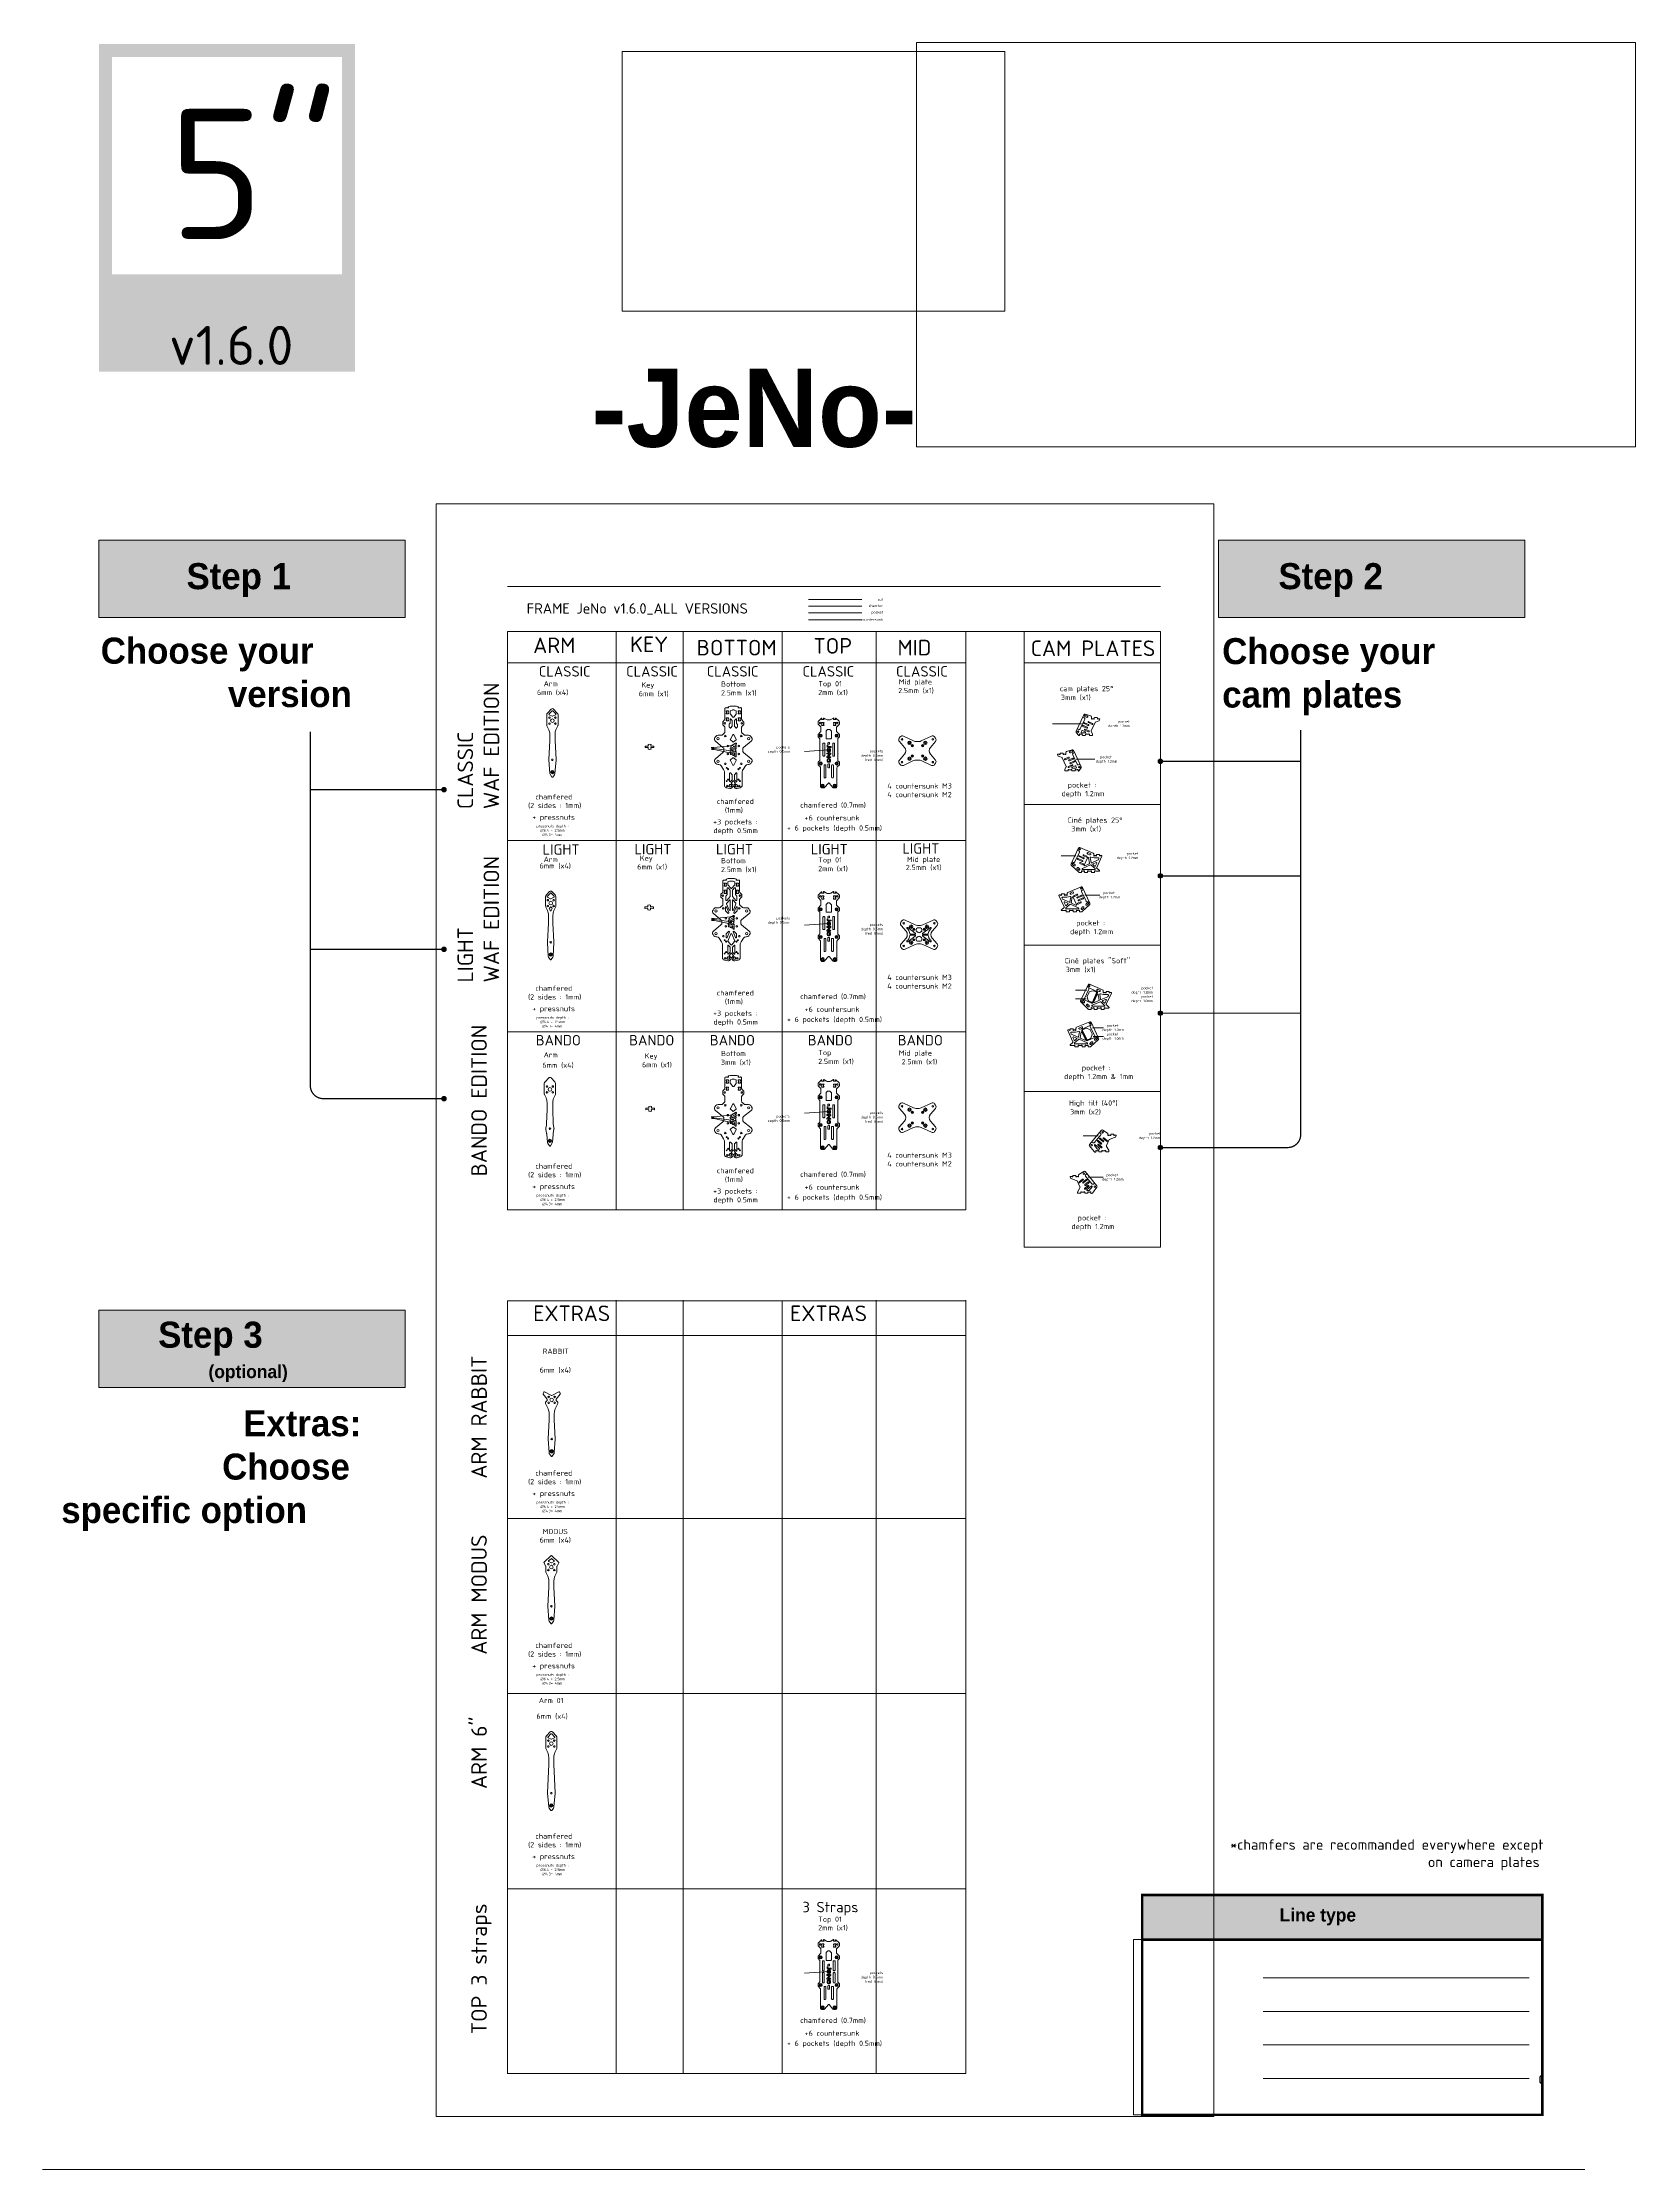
# Paper-space layout 'A1_5eme' of a CAD drawing. Header units: millimetres. Extents: x 0 to 612, y 1 to 818.
# The model-space entities are those that its viewports show. They can reach past a viewport. Long polylines and large blocks are cut down to what shows.
import ezdxf

# ---------------------------------------------------------------- set-up
doc = ezdxf.new("R2010")
doc.units = ezdxf.units.MM
doc.header["$XCLIPFRAME"] = 2
doc.linetypes.add('ACAD_ISO03W100', pattern=[30, 12, -18])
doc.linetypes.add('JIS_09_08', pattern=[10.750000000000004, 8, -0.55, 0.55, -0.55, 0.55, -0.55])
doc.layers.get('0').update_dxf_attribs({"lineweight": 5})
for name, color, linetype, lineweight in [('Calque1', 150, 'Continuous', 5), ('Calque1_chamfered', 40, 'Continuous', 5), ('Calque1_countersunk', 90, 'Continuous', 5), ('Calque1_pocket', 10, 'Continuous', 5), ('Calque2', 251, 'Continuous', 5), ('pocket', 1, 'Continuous', 5)]:
    doc.layers.add(name, color=color, linetype=linetype, lineweight=lineweight)
doc.styles.get("Standard").update_dxf_attribs({"font": 'arial.ttf'})
picture_1 = doc.add_image_def('image1.jpg', size_in_pixel=(7087, 4810))
picture_2 = doc.add_image_def('image2.jpg', size_in_pixel=(1920, 1080))

msp = doc.modelspace()

# ---------------------------------------------------------------- linework, layer by layer
at = {"layer": 'Calque1'}
for p, q in [((578.2182485871117, 462.782930342915), (680.454816986229, 462.782930342915)), ((84.10761304459135, 252.5445844989723), (76.90258186162478, 244.912255178687)), ((85.56195128887228, 248.986538870029), (79.98820904591977, 243.0822429323264)), ((87.01628953315345, 248.9865388700291), (92.59003177610828, 243.0822429323259)), ((88.47062777743506, 252.544584498972), (95.67565896040423, 244.9122551786832)), ((427.860276333005, 243.0716862267065), (427.860276333005, 248.3563259400244)), ((428.471779296487, 249.2777759129562), (431.6432939517357, 250.6149337414167)), ((432.0317909882537, 250.6934837684849), (433.6165114163845, 250.6934837684848)), ((435.2012318445154, 250.6934837684849), (433.6165114163845, 250.6934837684848)), ((438.7612435363039, 249.2777759129562), (435.5897288810552, 250.6149337414167)), ((439.3727464997859, 243.0716862267065), (439.3727464997859, 248.3563259400244)), ((75.53842747232846, 241.4799634231487), (75.53842747232461, 221.817072040563)), ((80.26550898432323, 241.5026901195165), (85.83925122727469, 238.6950869143436)), ((92.31273183770458, 241.5026901195157), (86.73898959474948, 238.6950869143436)), ((97.0398133496986, 241.4799634231461), (97.0398133496958, 221.8170720405588)), ((432.8578360621063, 236.8812907328701), (428.1016009787158, 242.4202173427262)), ((434.3751867706846, 236.8812907328701), (439.1314218540751, 242.4202173427262)), ((1091.990058315829, 209.7326136014669), (1106.789954003855, 241.4710923272608)), ((1109.196444637894, 242.5356496180837), (1119.970265993982, 239.1853906759893)), ((1109.284837096659, 237.6200400566556), (1112.475367653623, 236.6279033601934)), ((1110.175649686613, 240.4847307781095), (1113.366180243577, 239.4925940816477)), ((1121.376390934015, 234.0255820861241), (1121.376390934015, 237.2755968616866)), ((427.6165114163882, 225.9839802239966), (427.6165114163882, 232.8209504727932)), ((429.0234516998203, 233.3421255799775), (431.3751867706773, 230.6033862756854)), ((431.6165114163882, 229.951917391706), (431.6165114163882, 220.0065831073067)), ((435.6165114163882, 229.951917391706), (435.6165114163882, 220.0065831073067)), ((438.2095711329561, 233.3421255799775), (435.857836062099, 230.6033862756854)), ((439.6165114163882, 225.9839802239966), (439.6165114163882, 232.8209504727932)), ((1122.976390934013, 234.0255820861241), (1125.171757166869, 234.0255820861241)), ((1126.771757166868, 234.0255820861241), (1126.771757166868, 235.5255820861241)), ((1127.271757166868, 236.0255820861241), (1132.221740276257, 236.0255820861241)), ((1128.857831858869, 227.4874653501718), (1135.524531926137, 229.9130870156646)), ((1132.721740276261, 234.0255820861241), (1132.721740276257, 235.5255820861246)), ((1134.321740276255, 234.0255820861241), (1136.980637742449, 234.0255820861241)), ((1136.088926456868, 230.4302002715183), (1137.433791635968, 233.3142729552533)), ((75.8198863442995, 220.5483978762334), (79.41272793117987, 212.8495829282681)), ((96.75835447772215, 220.5483978762297), (93.16551289083662, 212.8495829282675)), ((425.7780712717935, 223.2503137282157), (425.7780712717935, 218.2254380733188)), ((425.97113098836, 223.7714888354007), (427.4234516998217, 225.4628051168114)), ((441.2618918444163, 223.7714888354007), (439.8095711329546, 225.4628051168114)), ((441.4549515609828, 223.2503137282157), (441.4549515609828, 218.2254380733188)), ((1105.747775829327, 220.8669985252657), (1112.998825697395, 217.4873127690501)), ((1107.437618707437, 224.4925234593031), (1114.688668575504, 221.1128377030875)), ((1108.28254014649, 226.3052859263209), (1115.533590014557, 222.9256001701017)), ((1115.389192418165, 226.4332532191643), (1122.640242286238, 223.0535674629516)), ((1116.234113857222, 228.2460156861821), (1123.485163725291, 224.8663299299676)), ((1120.571620293161, 210.4108620239094), (1128.293437328138, 226.9703520943185)), ((426.0123858468428, 217.659752648369), (427.5040803720471, 216.1680581231641)), ((431.3751867706773, 219.3551142233267), (428.67670608043, 216.2125684409275)), ((435.857836062099, 219.3551142233267), (438.5563167523464, 216.2125684409275)), ((441.2206369859336, 217.659752648369), (439.7289424607293, 216.1680581231641)), ((1104.90285439027, 219.0542360582479), (1112.153904258342, 215.674550302034)), ((1109.472221669351, 213.7450910936036), (1116.72327153742, 210.3654053373891)), ((81.28912041108046, 192.2035945321795), (81.28912041100855, 204.3917551660974)), ((91.28912041107947, 192.2035945321779), (91.28912041100887, 204.3917551660722)), ((1096.82186749178, 201.7195279526043), (1092.221125952695, 207.6631605439081)), ((1101.35515700704, 208.4293278973478), (1102.552593408552, 210.9972385472597)), ((1102.261464794078, 207.0067096356072), (1108.968303407032, 207.0067096356072)), ((1103.881361915118, 211.4810015190283), (1109.39076412656, 208.9130908691163)), ((1108.627300230294, 211.9323286265855), (1115.878350098367, 208.5526428703731)), ((1123.15639650174, 204.946796897958), (1120.605534988396, 209.4994387976135)), ((1123.284003409938, 202.5255820861241), (1123.284003409938, 204.4579919334042)), ((427.9861291566407, 194.4611713850047), (432.742718041441, 203.0079496734921)), ((439.2468936761356, 194.4611713850047), (434.4903047913353, 203.0079496734921)), ((752.4174726048204, 196.4701034735139), (754.2207155492051, 198.9105826463656)), ((779.8997631682523, 191.1952245268221), (760.3858371779515, 200.4563587691387)), ((794.5840547343269, 191.1952245268319), (814.0979807246204, 200.4563587691748)), ((822.066345297755, 196.4701034735608), (820.2631023533667, 198.9105826464099)), ((1097.217254476082, 201.5255820861241), (1097.614940550941, 201.5255820861241)), ((1098.114940550941, 202.0255820861241), (1098.114940550941, 204.0255820861241)), ((1099.71494055094, 204.0255820861241), (1102.149979553173, 204.0255820861241)), ((1103.749979553172, 202.5255820861241), (1103.749979553172, 204.0255820861241)), ((1104.249979553172, 202.0255820861241), (1109.199962662565, 202.0255820861241)), ((1109.699962662564, 202.5255820861241), (1109.699962662564, 204.0255820861241)), ((1111.299962662563, 204.0255820861241), (1115.734020300547, 204.0255820861241)), ((1117.334020300545, 202.5255820861241), (1117.334020300545, 204.0255820861241)), ((1117.834020300545, 202.0255820861241), (1122.784003409938, 202.0255820861241)), ((79.38217112111516, 155.37037972365), (81.28238557190821, 191.9441662498831)), ((93.19606970120162, 155.3703797236759), (91.29585525027072, 191.9441662499022)), ((432.9798665685698, 189.2768157964208), (428.2232776837695, 193.2037168669557)), ((434.2531562642066, 189.2768157964208), (439.0097451490069, 193.2037168669557)), ((752.6401832175634, 190.2475647264427), (762.3494341415043, 178.9035188623575)), ((787.2419089513077, 190.2294309817696), (784.187316518286, 190.2294309817696)), ((787.2419089512714, 190.2294309817696), (790.2965013842932, 190.2294309817737)), ((821.8436346850158, 190.2475647264894), (812.1343837610929, 178.9035188623909)), ((269.4912452134892, 181.4042306560486), (264.9299240042006, 181.5131442834713)), ((270.4637313759837, 182.7203773421324), (270.0894115810685, 183.8425328139606)), ((275.2241471943477, 182.7203773421324), (275.5984669892647, 183.842532813961)), ((276.1966333568422, 181.4042306560486), (280.7579545661361, 181.5131442834718)), ((269.4912452134892, 178.4843997674761), (264.9299240042243, 178.3754861400538)), ((270.4637313759837, 177.1682530813923), (270.0894115810685, 176.0460976095609)), ((275.2241471943477, 177.1682530813923), (275.5984669892665, 176.0460976095605)), ((276.1966333568422, 178.4843997674761), (280.7579545661216, 178.3754861400534)), ((1084.46896845988, 174.3991078260305), (1073.695147103792, 171.0488488839362)), ((1083.489763411161, 172.3481889860563), (1080.299232854198, 171.3560522895946)), ((1101.675354781945, 141.5960718094138), (1086.87545909392, 173.3345505352076)), ((762.3494341415008, 165.8986722928698), (752.6401832175634, 154.5546264287845)), ((812.1343837611147, 165.8986722929032), (821.8436346850667, 154.5546264288311)), ((1057.576486640907, 162.2936584794652), (1056.231621461807, 165.1777311631999)), ((1059.343672821519, 165.889040294071), (1056.684775355325, 165.889040294071)), ((1060.943672821514, 165.889040294071), (1060.943672821518, 167.3890402940715)), ((1066.393655930907, 167.889040294071), (1061.443672821518, 167.889040294071)), ((1066.893655930907, 165.889040294071), (1066.893655930907, 167.389040294071)), ((1070.689022163761, 165.889040294071), (1068.493655930905, 165.889040294071)), ((1072.28902216376, 165.889040294071), (1072.28902216376, 169.1390550696335)), ((1084.380576001115, 169.4834982646025), (1081.190045444152, 168.4913615681403)), ((432.9798665685698, 158.6884634595348), (428.2232776837695, 154.761562389)), ((434.2531562642066, 158.6884634595347), (439.0097451490069, 154.7615623889997)), ((1064.807581238906, 159.3509235581186), (1058.140881171638, 161.7765452236115)), ((1073.093792804614, 142.2743202318563), (1065.371975769637, 158.8338103022654)), ((1077.431299240553, 160.109473894129), (1070.180249372484, 156.7297881379145)), ((1078.276220679609, 158.2967114271111), (1071.025170811537, 154.9170256708985)), ((1085.382872951285, 158.1687441342678), (1078.131823083217, 154.7890583780486)), ((1086.227794390338, 156.35598166725), (1078.97674452227, 152.9762959110344)), ((81.42831311147721, 128.9092209934741), (79.39094366999575, 154.7174626849307)), ((91.14992771093975, 128.9092209934935), (93.18729715232342, 154.7174626849572)), ((427.9861291566407, 153.504107870951), (432.742718041441, 144.9573295824636)), ((439.2468936761356, 153.5041078709507), (434.4903047913353, 144.9573295824635)), ((752.4174726048204, 148.332087681714), (754.2207155492051, 145.8916085088619)), ((760.3858371779515, 144.3458323860886), (779.8997631682523, 153.6069666284052)), ((784.187316518286, 154.5727601734577), (787.2419089513077, 154.5727601734577)), ((790.2965013843441, 154.5727601734618), (787.2419089513223, 154.5727601734577)), ((814.0979807246932, 144.3458323861248), (794.5840547343777, 153.6069666284149)), ((822.0663452978206, 148.3320876817608), (820.2631023534358, 145.8916085089063)), ((1087.917637268448, 152.7304567332125), (1080.66658740038, 149.3507709769969)), ((1088.762558707504, 150.9176942661947), (1081.511508839433, 147.5380085099809)), ((1070.509016596034, 136.8102551059048), (1073.059878109378, 141.3628970055601)), ((1084.193191428424, 145.6085493015503), (1076.942141560355, 142.228863545336)), ((1085.038112867481, 143.7957868345324), (1077.787062999408, 140.41610107832)), ((1089.784051182657, 143.3444597269752), (1084.274648971214, 140.7765490770632)), ((1091.403948303697, 138.8701678435541), (1084.697109690742, 138.8701678435541)), ((1092.310256090734, 140.2927861052947), (1091.112819689223, 142.8606967552066)), ((1096.843545605995, 133.5829861605511), (1101.44428714508, 139.526618751855)), ((1070.381409687837, 134.389040294071), (1070.381409687837, 136.3214501413511)), ((1075.831392797229, 133.889040294071), (1070.881409687837, 133.889040294071)), ((1076.331392797229, 134.389040294071), (1076.331392797229, 135.889040294071)), ((1082.365450435212, 135.889040294071), (1077.931392797228, 135.889040294071)), ((1083.96545043521, 134.389040294071), (1083.96545043521, 135.889040294071)), ((1089.415433544603, 133.889040294071), (1084.46545043521, 133.889040294071)), ((1089.915433544603, 134.389040294071), (1089.915433544603, 135.889040294071)), ((1093.950472546835, 135.889040294071), (1091.515433544601, 135.889040294071)), ((1095.550472546833, 133.889040294071), (1095.550472546833, 135.889040294071)), ((1096.448158621692, 133.389040294071), (1096.050472546833, 133.389040294071)), ((85.47089497842023, 121.9460859393958), (82.32167855942203, 126.4282222255019)), ((87.10734584402326, 121.9460859393996), (90.25656226300435, 126.4282222255186)), ((426.6165114163881, 113.8017702354996), (426.6165114163881, 129.0768002998174)), ((428.3564832101833, 129.7494381997239), (431.3564832101833, 126.449125532703)), ((431.6165114163882, 125.7764876327966), (431.6165114163882, 117.3218695855164)), ((435.6165114163919, 125.7764876327982), (435.6165114163991, 117.3218695855179)), ((438.8765396225931, 129.7494381997266), (435.8765396225967, 126.4491255327048)), ((440.6165114163991, 113.801770235505), (440.6165114163882, 129.0768002998217)), ((431.3776055382472, 116.6732281301088), (428.3776055382473, 113.1531287800922)), ((435.85541729454, 116.6732281301105), (438.8554172945437, 113.1531287800963)), ((427.2303925858282, 107.5962680131151), (425.6479043095673, 105.7394293622248)), ((428.7549053468969, 107.5935305608711), (430.1240785877303, 105.9752523535156)), ((429.8573969910571, 109.3868888983365), (432.0770213573991, 106.7634299864509)), ((432.8554172945327, 114.1964832867647), (429.8597215084114, 110.6814343569063)), ((433.6165114163882, 106.4093339896132), (432.8404399966125, 106.4093339896132)), ((433.6165114163772, 106.4093339896132), (434.3925828361748, 106.4093339896101)), ((434.3776055382654, 114.1964832867616), (437.3733013243541, 110.6814343569065)), ((437.3756258417119, 109.3868888983446), (435.1560014753918, 106.7634299864534)), ((438.4781174858576, 107.5935305608547), (437.1089442450315, 105.975252353487)), ((440.0026302469337, 107.5962680131006), (441.5851185231945, 105.7394293621926)), ((425.4089984314264, 104.2821737495702), (425.4089984314264, 105.0907879068178)), ((427.938861561593, 102.9301925020557), (426.1986893466451, 103.3045388029475)), ((430.1217540703723, 104.6807068949454), (428.9102647682334, 103.2591859932702)), ((437.1112687623894, 104.6807068949237), (438.3227580645211, 103.2591859932512)), ((439.2941612711579, 102.9301925020327), (441.0343334861095, 103.3045388029175)), ((441.8240244013317, 104.282173749537), (441.8240244013354, 105.0907879067846)), ((1082.099870084934, -44.96631959941578), (1096.399750782908, -14.30012648014622)), ((1098.984659082693, -13.30048795479274), (1124.356998716601, -23.92173482243152)), ((1119.026941248852, -24.69533338814222), (1115.239838288271, -23.10999454916077)), ((1097.556364896776, -30.9198621198234), (1105.713795998355, -34.72200859556574)), ((1098.401286335829, -29.10709965280558), (1106.558717437408, -32.90924612855156)), ((1106.073101889105, -29.43401838175578), (1111.511389290161, -31.96878269891454)), ((1106.918023328162, -27.62125591473796), (1112.356310729214, -30.15602023189854)), ((1117.868502160283, -27.46264596139304), (1114.081399199705, -25.87730712241159)), ((1126.293725880852, -33.18563544811695), (1120.080733743351, -31.70379761115532)), ((1125.584705990888, -28.9629177525469), (1125.584705990888, -25.76660987126479)), ((1127.184705990887, -28.9629177525469), (1129.380072223739, -28.9629177525469)), ((1130.980072223738, -28.9629177525469), (1130.980072223738, -27.4629177525469)), ((1131.354340763417, -51.73641211565405), (1141.443093355817, -30.10101236193941)), ((1131.480072223737, -26.9629177525469), (1136.43005533313, -26.9629177525469)), ((1136.930055333134, -28.9629177525469), (1136.93005533313, -27.46291775254645)), ((1138.530055333133, -28.96291775254667), (1140.718047126189, -28.9629177525469)), ((1095.021600579614, -36.35814952087867), (1103.179031681189, -40.16029599661919)), ((1095.866522018666, -34.54538705386085), (1104.023953120246, -38.3475335296032)), ((1107.602418196606, -46.97666530795572), (1114.029837718146, -33.18676209342789)), ((1117.74527737025, -43.62676585516214), (1115.920573034582, -33.43302111198886)), ((1120.488481546836, -41.92578472484774), (1118.864380744704, -32.85271535655784)), ((1134.161665323725, -37.31080073528346), (1121.87233505565, -42.66631646862947)), ((1126.525724796571, -33.21291940367951), (1134.779251861051, -33.21291940367951)), ((1134.668473684876, -36.81668555227884), (1135.685559648089, -34.63553766542032)), ((1082.529254608911, -47.2560878331933), (1096.785603728174, -60.90744946284371)), ((1084.857297723076, -46.11217711124163), (1087.27055434151, -48.42302391555176)), ((1086.932144298218, -43.94537954579436), (1089.345400916652, -46.2562263501045)), ((1099.310681668772, -43.9346969359683), (1104.748969069827, -46.46946125312706)), ((1100.155603107829, -42.12193446895049), (1105.59389050888, -44.65669878611106)), ((1119.696997120849, -46.88678674626157), (1104.190412561671, -53.64433624372077)), ((1117.160422713208, -44.71970100087424), (1108.908298856, -48.31585947222857)), ((1128.154650069831, -53.82340891490025), (1120.771668068009, -47.0658594174406)), ((1127.485544833864, -49.14407537331317), (1124.438213788107, -46.35489203631641)), ((1130.170718944835, -42.32248740760951), (1124.713885883495, -44.7004978180039)), ((1129.067024142176, -48.82903286148826), (1131.476526157759, -43.66183911409757)), ((1093.902266971668, -54.16009694875834), (1096.315523590103, -56.47094375306846)), ((1095.977113546811, -51.99329938331107), (1098.390370165245, -54.3041461876212)), ((1127.479478548557, -55.56106968846757), (1104.589911987557, -55.56106968846757)), ((1136.911873177072, -57.77187378090275), (1131.58547702918, -52.89669115096081)), ((1098.168834778269, -61.4629177525469), (1101.823255607814, -61.4629177525469)), ((1102.323255607815, -60.9629177525469), (1102.323255607815, -58.9629177525469)), ((1103.923255607813, -58.9629177525469), (1106.358294610043, -58.9629177525469)), ((1107.958294610042, -60.9629177525469), (1107.958294610042, -58.9629177525469)), ((1108.458294610042, -61.4629177525469), (1113.408277719438, -61.4629177525469)), ((1113.908277719438, -60.9629177525469), (1113.908277719438, -58.9629177525469)), ((1115.508277719436, -58.9629177525469), (1119.942335357416, -58.9629177525469)), ((1121.542335357415, -60.9629177525469), (1121.542335357415, -58.9629177525469)), ((1122.042335357415, -61.4629177525469), (1126.992318466811, -61.4629177525469)), ((1127.492318466811, -60.9629177525469), (1127.492318466811, -58.9629177525469)), ((1129.09231846681, -58.9629177525469), (1136.213958703629, -58.9629177525469)), ((423.0624440844585, -84.32698636373927), (423.0624440844585, -80.03522774915655)), ((423.6739470479405, -79.1137777762251), (426.4382653388857, -77.94830000144111)), ((426.8267623754036, -77.86974997437324), (429.8186791678381, -77.86974997437346)), ((432.8105959602726, -77.86974997436118), (429.8186791678345, -77.86974997437346)), ((435.9634112877428, -79.1137777762251), (433.1990929967978, -77.94830000144111)), ((436.574914251225, -84.32698636373927), (436.574914251225, -80.03522774915655)), ((429.0600038135599, -91.6819430099881), (423.3037687301694, -84.97845524771947)), ((430.5773545221236, -91.6819430099881), (436.3335896055141, -84.97845524771947)), ((1101.445622835542, -88.85868568081376), (1076.073283201633, -99.47993254845233)), ((80.8692975272459, -97.94345607415664), (74.66186463377181, -104.5190240173386)), ((85.23231226008085, -97.94345607416687), (91.43974515352585, -104.5190240173752)), ((421.8186791678418, -103.1253043808872), (421.8186791678418, -91.56055711644922)), ((423.5773545221345, -90.90908823246853), (427.5773545221309, -95.56733284212326)), ((427.8186791678417, -96.21880172610302), (427.8186791678417, -106.9032731901538)), ((431.8186791678636, -96.21880172610531), (431.818679167849, -106.9032731901561)), ((436.060003813578, -90.90908823247582), (432.0600038135707, -95.56733284212578)), ((437.818679167849, -103.125304380896), (437.8186791678635, -91.56055711645809)), ((1118.330411833301, -120.5245173254368), (1104.030531135327, -89.85832420616725)), ((82.32363577151209, -100.7731253941946), (76.64586398841112, -106.7876203982333)), ((83.77797401579465, -100.7731253941978), (89.45574579887744, -106.7876203982608)), ((419.721563668958, -105.9379551994791), (421.5773545221345, -103.7767732648669)), ((439.9157946667364, -105.9379551994902), (438.0600038135635, -103.7767732648763)), ((1069.075941154818, -127.2946098416748), (1058.987188562417, -105.6592100879604)), ((1061.900226585102, -104.5211154785677), (1059.712234792046, -104.5211154785677)), ((1063.500226585101, -104.5211154785677), (1063.500226585104, -103.0211154785672)), ((1068.950209694497, -102.5211154785677), (1064.000226585104, -102.5211154785677)), ((1069.450209694497, -104.5211154785677), (1069.450209694497, -103.0211154785677)), ((1073.245575927348, -104.5211154785677), (1071.050209694496, -104.5211154785677)), ((1074.845575927346, -104.5211154785677), (1074.845575927346, -101.3248075972858)), ((1081.403340669382, -100.253531114163), (1085.190443629963, -98.66819227518158)), ((1082.561779757951, -103.020843687414), (1086.348882718529, -101.4355048484326)), ((1093.512258590072, -103.1794536407588), (1088.073971189021, -105.7142179579193)), ((1094.357180029129, -104.9922161077766), (1088.918892628074, -107.5269804249353)), ((1102.028995582405, -104.6652973788266), (1093.871564480826, -108.4674438545723)), ((73.2977102444691, -107.9513157728742), (73.29771024442726, -125.6572655151566)), ((76.37303311054876, -107.4740787493407), (76.37303311054876, -108.0398542737033)), ((76.92316392680897, -108.9329487354072), (82.60093570989358, -111.79295365879)), ((89.17844586046687, -108.9329487354333), (83.50067407736952, -111.7929536587918)), ((89.72857667673252, -107.4740787493687), (89.72857667673071, -108.0398542737315)), ((92.80389954281583, -107.9513157729158), (92.80389954277763, -125.6572655151964)), ((419.4802390232471, -106.5894240834589), (419.4802390232471, -114.2847743494458)), ((427.5773545221309, -107.5547420741338), (421.2389143775363, -114.9362432334255)), ((432.0600038135599, -107.5547420741363), (438.3984439581436, -114.9362432334353)), ((440.1571193124437, -106.5894240834704), (440.1571193124364, -114.2847743494571)), ((1065.761808233358, -112.3748832782996), (1064.744722270146, -110.1937353914411)), ((1073.904557121664, -108.7711171297003), (1065.651030057183, -108.7711171297003)), ((1066.268616594509, -112.8689984613045), (1078.557946862584, -118.2245141946502)), ((1074.136556037382, -108.743833174138), (1080.349548174884, -107.2619953371761)), ((1079.941800371399, -117.4839824508687), (1081.56590117353, -108.4109130825789)), ((1082.685004547985, -119.1849635811829), (1084.509708883653, -108.9912188380097)), ((1092.827863721629, -122.5348630339765), (1086.400444200088, -108.7449598194487)), ((1102.873917021458, -106.4780598458444), (1094.716485919879, -110.2802063215865)), ((1104.563759899568, -110.1035847798819), (1096.406328797989, -113.905731255624)), ((1105.408681338621, -111.9163472468997), (1097.251250237045, -115.71849372264)), ((420.8708087501326, -121.2349331501655), (425.8940847216327, -133.4267109178643)), ((421.0581975490895, -120.2594849181582), (426.0600038135526, -114.4345756506684)), ((427.8186791678417, -115.0860445346486), (427.8186791678417, -133.0457580204665)), ((431.8186791678417, -115.0860445346509), (431.8186791678199, -133.0457580204688)), ((438.5791607865867, -120.2594849181682), (433.5773545221273, -114.4345756506727)), ((438.7665495855435, -121.2349331501755), (433.743273614029, -133.4267109178686)), ((1071.363257776059, -124.387230587509), (1068.953755760475, -119.2200368401184)), ((1070.259562973399, -117.8806851336305), (1075.71639603474, -120.2586955440249)), ((1072.944737084371, -124.7022730993342), (1075.992068130127, -121.9130897623374)), ((1080.733284797386, -122.4449844722824), (1096.239869356564, -129.2025339697418)), ((1083.269859205026, -120.277898726895), (1091.521983062234, -123.8740571982493)), ((1100.274678810406, -117.6801321949713), (1094.836391409354, -120.2148965121321)), ((1101.119600249462, -119.4928946619891), (1095.681312848407, -122.0276589791481)), ((1113.498137620017, -119.5035772718154), (1111.084881001582, -121.8144240761255)), ((1115.572984195159, -121.6703748372626), (1113.159727576724, -123.9812216415728)), ((73.76680836439645, -127.7717224557069), (76.924412413722, -134.5379014443768)), ((80.39902452438567, -130.6489993656477), (82.14462451759374, -134.3895069822405)), ((80.59809811920587, -129.5190011963542), (82.34369811242306, -127.7734012031306)), ((85.50351166801902, -129.5190011963585), (83.75791167479821, -127.7734012031304)), ((85.70258526283742, -130.6489993656547), (83.95698526961115, -134.3895069822441)), ((92.33480142283207, -127.7717224557428), (89.17719737347926, -134.5379014444073)), ((268.6807414943456, -127.2130062823862), (264.1194202850571, -127.1040926549635)), ((268.6807414943456, -130.1328371709587), (264.1194202850808, -130.241750798381)), ((269.6532276568401, -125.8968595963024), (269.278907861925, -124.7747041244743)), ((274.4136434752042, -125.8968595963024), (274.7879632701212, -124.7747041244738)), ((275.3861296376987, -127.2130062823862), (279.9474508469927, -127.1040926549631)), ((275.3861296376987, -130.1328371709587), (279.9474508469781, -130.2417507983814)), ((418.6245277784583, -134.3018046573982), (418.6245277784437, -128.1055798327964)), ((420.5499119369378, -127.7265492809765), (424.9285895596512, -138.4168719681108)), ((439.0874463987529, -127.7265492809765), (434.7087687760359, -138.4168719681108)), ((441.0128305572325, -134.3018046573982), (441.0128305572434, -128.1055798327964)), ((1063.518408741162, -133.3300715069238), (1068.844804889054, -128.4548888769816)), ((1072.275631848403, -129.381606640921), (1079.658613850225, -122.6240571434616)), ((1104.453168371424, -127.5514971093318), (1102.039911752989, -129.862343913642)), ((1117.901027309323, -122.8142855592143), (1103.64467819006, -136.4656471888645)), ((1106.528014946566, -129.7182946747791), (1104.114758328131, -132.0291414790893)), ((269.6532276568401, -131.4489838570426), (269.278907861925, -132.5711393288739)), ((274.4136434752042, -131.4489838570426), (274.787963270123, -132.5711393288743)), ((418.9082832970707, -134.9996540988102), (423.2869609197696, -139.4937519613431)), ((440.7290750386164, -134.9996540988102), (436.3503974159138, -139.4937519613431)), ((1071.337963451425, -134.5211154785677), (1064.216323214606, -134.5211154785677)), ((1072.937963451423, -136.5211154785677), (1072.937963451423, -134.5211154785677)), ((1072.950803369677, -131.1192674144884), (1095.840369930677, -131.1192674144884)), ((1078.38794656082, -137.0211154785677), (1073.437963451423, -137.0211154785677)), ((1078.887946560819, -136.5211154785677), (1078.887946560819, -134.5211154785677)), ((1084.922004198798, -134.5211154785677), (1080.487946560818, -134.5211154785677)), ((1086.522004198797, -136.5211154785677), (1086.522004198797, -134.5211154785677)), ((1091.971987308193, -137.0211154785677), (1087.022004198797, -137.0211154785677)), ((1092.471987308193, -136.5211154785677), (1092.471987308193, -134.5211154785677)), ((1096.507026310421, -134.5211154785677), (1094.071987308191, -134.5211154785677)), ((1098.10702631042, -136.5211154785677), (1098.10702631042, -134.5211154785677)), ((1102.261447139965, -137.0211154785677), (1098.60702631042, -137.0211154785677)), ((78.8008048934642, -157.9145115964737), (78.80080489353696, -142.995729206632)), ((87.30080489360972, -157.9145115933553), (87.30080489363336, -142.9957292066009)), ((755.439122523418, -156.6073494054841), (757.2423654678026, -154.1668702326325)), ((782.9214130868515, -161.8822283521759), (763.407487096549, -152.6210941098594)), ((797.6057046529262, -161.8822283521662), (817.119630643216, -152.6210941098232)), ((825.0879952163526, -156.6073494054372), (823.2847522719643, -154.1668702325881)), ((76.93093359942924, -194.4234838923722), (78.77386553677917, -158.9522247255623)), ((89.17067618779748, -194.4234838923693), (87.32774425029294, -158.9522247225733)), ((755.6618331361627, -162.8298881525553), (765.3710840601019, -174.1739340166406)), ((790.263558869907, -162.8480218972285), (787.2089664368854, -162.8480218972285)), ((790.2635588698707, -162.8480218972285), (793.3181513028925, -162.8480218972244)), ((824.8652846036151, -162.8298881525087), (815.1560336796922, -174.1739340166072)), ((767.0958956543312, -168.4997197618657), (769.1697184010867, -170.922722374269)), ((768.449887943467, -167.0452084426459), (783.1028080655618, -177.8720883106392)), ((784.6060447166896, -170.8480218972307), (784.6060447166896, -172.495924084889)), ((790.2635588698926, -167.8480218972284), (787.6060447166877, -167.8480218972307)), ((790.2635588698926, -167.8480218972284), (792.9210730230973, -167.8480218972307)), ((795.9210730230956, -170.8480218972307), (795.9210730230956, -172.495924084889)), ((812.077229796318, -167.0452084426459), (797.4243096742233, -177.8720883106392)), ((813.4312220854539, -168.4997197618657), (811.3573993386983, -170.922722374269)), ((419.8186791678417, -179.6769689920702), (419.8186791678417, -185.873193816672)), ((420.1024346864541, -178.9791195506575), (424.4811123091458, -174.485021688115)), ((421.7440633263358, -186.2522243684875), (426.1227409490275, -175.5619016813436)), ((423.2896125236838, -193.032082203948), (428.8932950093513, -179.3509713366864)), ((436.3477458120033, -193.0320822039487), (430.7440633263358, -179.3509713366861)), ((437.8932950093839, -186.2522243684698), (433.5146173866669, -175.5619016813355)), ((439.5349236492474, -178.9791195506361), (435.156246026545, -174.4850216881031)), ((439.8186791678636, -179.6769689920481), (439.8186791678745, -185.8731938166499)), ((773.648323244521, -179.6763573013842), (782.5085426446224, -179.6763573013842)), ((785.8232484538697, -174.9087310571264), (788.4807626070872, -176.8723387370031)), ((794.7038692859154, -174.9087310571264), (792.0463551326978, -176.8723387370031)), ((806.878794495264, -179.6763573013842), (798.0185750951626, -179.6763573013842)), ((765.3710840601, -187.1787805861282), (755.6618331361627, -198.5228264502135)), ((768.449887943467, -194.3075061601229), (783.1028080655618, -183.4806262921296)), ((773.648323244521, -181.6763573013844), (782.5085426446224, -181.6763573013844)), ((785.8232484538697, -186.4439835455633), (788.4807626070872, -184.4803758656866)), ((794.7038692859154, -186.4439835455633), (792.0463551326978, -184.4803758656866)), ((812.077229796318, -194.3075061601229), (797.4243096742233, -183.4806262921296)), ((806.878794495264, -181.6763573013844), (798.0185750951626, -181.6763573013844)), ((815.1560336797105, -187.1787805860948), (824.8652846036643, -198.5228264501669)), ((423.4750248883829, -194.0837506556697), (429.0787073740466, -200.2483854188031)), ((436.1623334473006, -194.0837506556706), (430.5586509616332, -200.2483854188035)), ((767.0958956543312, -192.852994840903), (769.1697184010867, -190.4299922284998)), ((784.6060447166896, -190.504692705459), (784.6060447166896, -188.8567905178007)), ((790.2635588698926, -193.5046927054612), (787.6060447166877, -193.504692705459)), ((790.2635588698926, -193.5046927054612), (792.9210730230973, -193.504692705459)), ((795.9210730230956, -190.504692705459), (795.9210730230956, -188.8567905178007)), ((813.4312220854539, -192.852994840903), (811.3573993386983, -190.4299922284998)), ((78.18491641211386, -221.4422485885683), (76.92922156755577, -196.4654164072409)), ((87.9166933751165, -221.4422485885608), (89.17238821967094, -196.4654164072368)), ((422.8186791678417, -217.1702562172013), (422.8186791678417, -201.8952261528834)), ((424.5586509616368, -201.222588252977), (427.5586509616369, -204.5229009199979)), ((435.0787073740466, -201.2225882529742), (432.0787073740502, -204.5229009199961)), ((436.8186791678526, -217.1702562171959), (436.8186791678417, -201.8952261528791)), ((763.407487096549, -208.7316204929094), (782.9214130868515, -199.4704862505929)), ((787.2089664368854, -198.5046927055403), (790.263558869907, -198.5046927055403)), ((793.3181513029416, -198.5046927055363), (790.2635588699198, -198.5046927055403)), ((817.1196306432905, -208.7316204928733), (797.6057046529753, -199.4704862505831)), ((427.8186791678417, -205.1955388199042), (427.8186791678417, -213.6501568671845)), ((431.8186791678454, -205.1955388199026), (431.8186791678527, -213.6501568671829)), ((755.439122523418, -204.7453651972841), (757.2423654678026, -207.1858443701361)), ((825.0879952164163, -204.7453651972372), (823.2847522720351, -207.1858443700918)), ((427.5797732897008, -214.2987983225921), (424.5797732897008, -217.8188976726087)), ((429.0575850459863, -216.7755431659362), (426.061889259865, -220.2905920957946)), ((430.579773289719, -216.7755431659393), (433.5754690758076, -220.2905920957942)), ((432.0575850459936, -214.2987983225903), (435.0575850459972, -217.8188976726046)), ((82.23257946081122, -228.5419546337372), (79.0874824169021, -224.0656812665442)), ((83.86903032641368, -228.5419546337365), (87.01412737032825, -224.0656812665367)), ((421.6111661828799, -226.6898527031308), (421.6111661828799, -225.881238545883)), ((423.4325603372817, -223.3757584395858), (421.8500720610209, -225.232597090476)), ((424.1410293130465, -228.041833950645), (422.4008570980986, -227.6674876497532)), ((424.9570730983505, -223.3784958918298), (426.3262463391838, -224.9967740991851)), ((426.3239218218259, -226.2913195577553), (425.112432519687, -227.7128404594305)), ((426.0595647425106, -221.5851375543643), (428.2791891088527, -224.2085964662499)), ((429.8186791678417, -224.5626924630876), (429.0426077480661, -224.5626924630876)), ((429.8186791678308, -224.5626924630876), (430.5947505876283, -224.5626924630906)), ((433.5777935931655, -221.5851375543561), (431.3581692268453, -224.2085964662474)), ((434.6802852373111, -223.3784958918461), (433.3111119964851, -224.9967740992138)), ((433.313436513843, -226.2913195577771), (434.5249258159746, -227.7128404594496)), ((435.4963290226114, -228.0418339506682), (437.236501237563, -227.6674876497832)), ((436.2047979983872, -223.3757584396003), (437.787286274648, -225.2325970905081)), ((438.0261921527853, -226.689852703164), (438.026192152789, -225.8812385459162)), ((1100.498789605408, -307.6274059913367), (1114.798670303382, -276.9612128720673)), ((1117.383578603167, -275.9615743467143), (1142.755918237075, -286.5828212143529)), ((1137.425860769326, -287.3564197800629), (1133.638757808745, -285.7710809410814)), ((1112.835721158575, -299.4008215258952), (1116.644146350201, -291.2336273462127)), ((1124.220015323986, -288.4208065389493), (1117.239355821486, -290.7058678736103)), ((1123.03198851928, -310.0907225437329), (1131.232800504101, -292.4960403898392)), ((1130.749037532336, -291.1672718832749), (1124.953731901481, -288.4648764862559)), ((1136.267421680757, -290.1237323533142), (1132.480318720179, -288.5383935143327)), ((1143.983625511362, -291.6240041444678), (1143.983625511362, -288.4276962631862)), ((1145.583625511361, -291.6240041444678), (1147.778991744213, -291.6240041444678)), ((1149.378991744212, -291.6240041444678), (1149.378991744212, -290.1240041444678)), ((1149.753260283891, -314.3974985075749), (1159.842012876292, -292.7620987538603)), ((1149.878991744212, -289.6240041444678), (1154.828974853604, -289.6240041444678)), ((1155.328974853608, -291.6240041444678), (1155.328974853604, -290.1240041444673)), ((1156.928974853606, -291.6240041444676), (1159.116966646663, -291.6240041444678)), ((1112.799847367765, -300.1585425694236), (1115.330638659208, -307.2741651836263)), ((1126.00133771708, -309.6377516998766), (1132.42875723862, -295.8478484853488)), ((1136.144196890723, -306.2878522470831), (1134.319492555056, -296.0941075039098)), ((1138.88740106731, -304.5868711167686), (1137.263300265178, -295.5138017484787)), ((1144.692645401326, -295.8467218400378), (1138.479653263825, -294.3648840030762)), ((1152.560584844199, -299.9718871272044), (1140.271254576124, -305.3274028605504)), ((1144.924644317045, -295.8740057956004), (1153.178171381525, -295.8740057956004)), ((1153.06739320535, -299.4777719441998), (1154.084479168563, -297.2966240573412)), ((1100.928174129385, -309.9171742251142), (1115.184523248648, -323.5685358547646)), ((1103.25621724355, -308.7732635031625), (1105.669473861984, -311.0841103074727)), ((1105.331063818692, -306.6064659377153), (1107.744320437126, -308.9173127420254)), ((1121.70298902403, -310.5745696112426), (1115.850201975314, -307.845370188875)), ((1138.095916641323, -309.5478731381825), (1122.589332082145, -316.3054226356416)), ((1135.559342233682, -307.3807873927951), (1127.307218376474, -310.9769458641495)), ((1146.553569590305, -316.4844953068211), (1139.170587588483, -309.7269458093615)), ((1145.884464354338, -311.8051617652341), (1142.837133308581, -309.0159784282373)), ((1148.569638465309, -304.9835737995304), (1143.112805403969, -307.3615842099248)), ((1147.465943662649, -311.4901192534091), (1149.875445678233, -306.3229255060185)), ((1112.301186492143, -316.8211833406792), (1114.714443110577, -319.1320301449894)), ((1114.376033067285, -314.654385775232), (1116.789289685719, -316.9652325795421)), ((1145.878398069031, -318.2221560803885), (1122.988831508031, -318.2221560803885)), ((1155.310792697546, -320.4329601728236), (1149.984396549655, -315.5577775428817)), ((1116.567754298743, -324.1240041444678), (1120.222175128288, -324.1240041444678)), ((1120.722175128288, -323.6240041444678), (1120.722175128288, -321.6240041444678)), ((1122.322175128287, -321.6240041444678), (1124.757214130517, -321.6240041444678)), ((1126.357214130516, -323.6240041444678), (1126.357214130516, -321.6240041444678)), ((1126.857214130516, -324.1240041444678), (1131.807197239912, -324.1240041444678)), ((1132.307197239912, -323.6240041444678), (1132.307197239912, -321.6240041444678)), ((1133.90719723991, -321.6240041444678), (1138.34125487789, -321.6240041444678)), ((1139.941254877889, -323.6240041444678), (1139.941254877889, -321.6240041444678)), ((1140.441254877889, -324.1240041444678), (1145.391237987285, -324.1240041444678)), ((1145.891237987285, -323.6240041444678), (1145.891237987285, -321.6240041444678)), ((1147.491237987284, -321.6240041444678), (1154.612878224103, -321.6240041444678)), ((1118.220884527737, -348.0118801640015), (1092.848544893829, -358.63312703164)), ((1135.105673525496, -379.677711808624), (1120.805792827522, -349.0115186893549)), ((1098.178602361578, -359.4067255973505), (1101.965705322159, -357.821386758369)), ((1085.851202847013, -386.4478043248623), (1075.762450254612, -364.8124045711477)), ((1078.675488277297, -363.6743099617549), (1076.487496484241, -363.6743099617552)), ((1080.275488277296, -363.6743099617552), (1080.2754882773, -362.1743099617547)), ((1085.725471386692, -361.6743099617552), (1080.775488277299, -361.6743099617552)), ((1086.225471386692, -363.6743099617552), (1086.225471386692, -362.1743099617552)), ((1090.020837619543, -363.6743099617552), (1087.825471386691, -363.6743099617552)), ((1090.911817729578, -367.8970276573252), (1097.124809867079, -366.4151898203636)), ((1091.620837619542, -363.6743099617552), (1091.620837619542, -360.4780020804735)), ((1096.717062063594, -376.637176934056), (1098.341162865726, -367.5641075657661)), ((1099.337041450147, -362.1740381706013), (1103.124144410724, -360.5886993316198)), ((1112.572474611624, -382.1410283610203), (1104.371662626802, -364.5463462071266)), ((1104.855425598568, -363.2175777005623), (1110.650731229422, -360.5151823035433)), ((1111.384447806917, -360.4711123562367), (1118.365107309418, -362.7561736908979)), ((1122.768741972329, -371.4511273431826), (1118.960316780702, -363.2839331635)), ((1082.537069925553, -371.5280777614871), (1081.519983962341, -369.3469298746286)), ((1090.679818813859, -367.9243116128878), (1082.426291749379, -367.9243116128878)), ((1083.043878286705, -372.0221929444917), (1095.33320855478, -377.3777086778377)), ((1099.46026624018, -378.3381580643704), (1101.284970575848, -368.1444133211972)), ((1109.603125413824, -381.688057517164), (1103.175705892284, -367.8981543026361)), ((1122.804615763139, -372.208848386711), (1120.273824471695, -379.3244710009137)), ((1088.138519468254, -383.5404250706965), (1085.729017452671, -378.3732313233059)), ((1087.034824665595, -377.0338796168178), (1092.491657726935, -379.4118900272122)), ((1089.050893540599, -388.5348011241085), (1096.43387554242, -381.7772516266489)), ((1089.719998776566, -383.8554675825215), (1092.767329822322, -381.0662842455247)), ((1097.508546489581, -381.5981789554698), (1113.015131048759, -388.355728452929)), ((1100.045120897221, -379.4310932100825), (1108.29724475443, -383.0272516814368)), ((1113.901474106874, -382.62487542853), (1119.75426115559, -379.8956760061624)), ((1134.676289001519, -381.9674800424016), (1120.419939882255, -395.618841672052)), ((1130.273399312212, -378.6567717550026), (1127.860142693777, -380.9676185593128)), ((1132.348245887354, -380.8235693204499), (1129.934989268919, -383.13441612476)), ((1080.293670433358, -392.483265990111), (1085.620066581249, -387.6080833601691)), ((1089.726065061872, -390.2724618976758), (1112.615631622873, -390.2724618976758)), ((1121.228430063619, -386.7046915925194), (1118.815173445184, -389.0155383968295)), ((1123.303276638761, -388.8714891579666), (1120.890020020327, -391.1823359622768)), ((1088.11322514362, -393.6743099617552), (1080.991584906801, -393.6743099617552)), ((1089.713225143619, -395.6743099617552), (1089.713225143619, -393.6743099617552)), ((1095.163208253015, -396.1743099617552), (1090.213225143618, -396.1743099617552)), ((1095.663208253015, -395.6743099617552), (1095.663208253015, -393.6743099617552)), ((1101.697265890993, -393.6743099617552), (1097.263208253013, -393.6743099617552)), ((1103.297265890992, -395.6743099617552), (1103.297265890992, -393.6743099617552)), ((1108.747249000388, -396.1743099617552), (1103.797265890992, -396.1743099617552)), ((1109.247249000388, -395.6743099617552), (1109.247249000388, -393.6743099617552)), ((1113.282288002617, -393.6743099617552), (1110.847249000387, -393.6743099617552)), ((1114.882288002615, -395.6743099617552), (1114.882288002615, -393.6743099617552)), ((1119.036708832161, -396.1743099617552), (1115.382288002615, -396.1743099617552)), ((79.31457912394943, -455.6440616712211), (72.10954794098323, -463.2763909915066)), ((83.67759385679346, -455.6440616712215), (90.88262503976149, -463.2763909915104)), ((427.860276333005, -465.9571359597255), (427.860276333005, -460.6724962464077)), ((428.471779296487, -459.7510462734758), (431.6432939517357, -458.4138884450154)), ((432.0317909882537, -458.3353384179472), (433.6165114163845, -458.3353384179472)), ((435.2012318445154, -458.3353384179472), (433.6165114163845, -458.3353384179472)), ((438.7612435363039, -459.7510462734758), (435.5897288810552, -458.4138884450154)), ((439.3727464997859, -465.9571359597255), (439.3727464997859, -460.6724962464077)), ((70.74539355168599, -466.7086827470448), (70.74539355168235, -486.3715741296305)), ((92.24677942905691, -466.7086827470476), (92.24677942905328, -486.3715741296348)), ((432.8578360621063, -472.1475314535619), (428.1016009787158, -466.6086048437058)), ((434.3751867706846, -472.1475314535619), (439.1314218540751, -466.6086048437058)), ((71.02685242365806, -487.6402482939602), (74.11969401053283, -494.2676529442731)), ((91.9653205570794, -487.6402482939638), (88.87247897019188, -494.2676529442901)), ((75.99608649043694, -515.6480466193648), (75.99608649035872, -502.7254807063298)), ((86.99608649049333, -515.6480466193365), (86.99608649050423, -502.7254807063015)), ((427.9861291566407, -514.5676508014274), (432.742718041441, -506.02087251294)), ((439.2468936761356, -514.5676508014274), (434.4903047913353, -506.02087251294)), ((752.4174726048204, -508.0449841450613), (754.2207155492051, -505.6045049722097)), ((779.8997631682523, -513.3198630917531), (760.3858371779515, -504.0587288494366)), ((794.5840547343269, -513.3198630917434), (814.0979807246204, -504.0587288494005)), ((822.066345297755, -508.0449841450144), (820.2631023533667, -505.6045049721653)), ((270.5214270567182, -513.8266262883388), (265.9601058474296, -513.7177126609162)), ((271.4939132192127, -512.5104796022551), (271.1195934242975, -511.388324130427)), ((276.2543290375766, -512.5104796022551), (276.6286488324937, -511.3883241304265)), ((277.2268152000712, -513.8266262883388), (281.7881364093651, -513.7177126609158)), ((752.6401832175634, -514.2675228921325), (762.3494341415043, -525.6115687562178)), ((787.2419089513077, -514.2856566368057), (784.187316518286, -514.2856566368057)), ((787.2419089512714, -514.2856566368057), (790.2965013842932, -514.2856566368016)), ((821.8436346850158, -514.2675228920859), (812.1343837610929, -525.6115687561844)), ((75.07136712906322, -543.4165957977207), (75.98473247593755, -516.3218653386523)), ((87.92080585200893, -543.4165957976877), (87.00744050499632, -516.321865338624)), ((270.5214270567182, -516.7464571769113), (265.9601058474533, -516.8553708043337)), ((271.4939132192127, -518.0626038629952), (271.1195934242975, -519.1847593348265)), ((276.2543290375766, -518.0626038629952), (276.6286488324955, -519.184759334827)), ((277.2268152000712, -516.7464571769113), (281.7881364093506, -516.8553708043341)), ((432.9798665685698, -519.7520063900112), (428.2232776837695, -515.8251053194763)), ((434.2531562642066, -519.7520063900112), (439.0097451490069, -515.8251053194763)), ((762.3494341415008, -538.6164153257054), (752.6401832175634, -549.9604611897907)), ((812.1343837611147, -538.616415325672), (821.8436346850667, -549.9604611897441)), ((73.6647776339214, -552.2343268829555), (74.74818432461325, -546.3855175132788)), ((89.3273953472035, -552.2343268829555), (88.23993196429366, -546.363617316746)), ((73.6647776339214, -554.0556971003178), (75.18106253733458, -562.241414824209)), ((89.3273953472035, -554.0556971003178), (87.81111044379031, -562.241414824209)), ((432.9798665685698, -550.3403587268971), (428.2232776837695, -554.2672597974318)), ((434.2531562642066, -550.3403587268974), (439.0097451490069, -554.2672597974323)), ((760.3858371779515, -560.1692552324866), (779.8997631682523, -550.9081209901701)), ((784.187316518286, -549.9423274451175), (787.2419089513077, -549.9423274451175)), ((790.2965013843441, -549.9423274451134), (787.2419089513223, -549.9423274451175)), ((814.0979807246932, -560.1692552324505), (794.5840547343777, -550.9081209901603)), ((427.9861291566407, -555.5247143154811), (432.742718041441, -564.0714926039684)), ((439.2468936761356, -555.5247143154813), (434.4903047913353, -564.0714926039686)), ((752.4174726048204, -556.1829999368613), (754.2207155492051, -558.6234791097133)), ((822.0663452978206, -556.1829999368144), (820.2631023534358, -558.623479109669)), ((1117.702742425095, -583.4853814643934), (1140.465043600296, -556.3583272631377)), ((1143.078028604533, -555.9611477225708), (1152.366910839686, -561.9277430860591)), ((1152.826462780685, -565.6597656947725), (1152.826462780685, -562.7691204660282)), ((76.63527919083572, -579.2794251767197), (75.4535698040745, -564.310200233202)), ((86.35689379028919, -579.2794251767197), (87.53860317705038, -564.310200233202)), ((1138.362221670344, -571.4217401404823), (1144.491470965451, -576.5629756999987)), ((1145.404020254104, -570.80235389832), (1151.531481863738, -575.9457199384216)), ((1154.426462780684, -565.6597656947725), (1156.62182901354, -565.6597656947725)), ((1156.073227443831, -573.7386330844372), (1166.974603772807, -569.7722607652321)), ((1158.221829013539, -565.6597656947725), (1158.221829013539, -564.1597656947725)), ((1158.721829013539, -563.6597656947725), (1163.671812122927, -563.6597656947725)), ((1164.171812122931, -565.6597656947725), (1164.171812122928, -564.1597656947721)), ((1165.771812122926, -565.6597656947725), (1168.43070958912, -565.6597656947725)), ((1167.538998303538, -569.2551475093785), (1168.883863482639, -566.3710748256435)), ((428.3564832101833, -579.2793839867081), (431.3564832101833, -582.5796966537291)), ((438.8765396225931, -579.2793839867053), (435.8765396225967, -582.5796966537272)), ((1133.220986110827, -577.5509894355921), (1139.350235405938, -582.6922249951048)), ((1134.506295000708, -576.0186771118154), (1140.635544295812, -581.15991267133)), ((1137.076912780467, -572.9540524642597), (1143.206162075574, -578.0952880237728)), ((1144.11817874408, -572.3342193007286), (1150.245640353711, -577.4775853408266)), ((1155.508832913099, -574.2557463402915), (1150.319168377216, -585.3850178526174)), ((80.6778610577785, -586.242560230798), (77.52864463877994, -581.7604239446918)), ((82.31431192338096, -586.2425602307939), (85.46352834236131, -581.7604239446752)), ((426.6165114163881, -595.2270519509324), (426.6165114163881, -579.9520218866145)), ((431.6165114163882, -583.2523345536353), (431.6165114163882, -591.7069526009157)), ((435.6165114163919, -583.2523345536337), (435.6165114163991, -591.706952600914)), ((440.6165114163991, -595.227051950927), (440.6165114163882, -579.9520218866103)), ((1126.468930353097, -597.3839822288514), (1117.653283374125, -585.9951732178444)), ((1132.419845455806, -592.2907464123291), (1127.151072153218, -585.484093082335)), ((1128.584500566761, -584.1058286534062), (1136.699218253201, -590.9124819834009)), ((1133.832764348593, -584.5924396945397), (1139.962013643704, -589.7336752540527)), ((1135.118073238474, -583.0601273707629), (1141.247322533578, -588.2013629302778)), ((1154.606468348411, -594.7385508829389), (1150.38699776768, -587.2078643052084)), ((431.3776055382472, -592.3555940563232), (428.3776055382473, -595.8756934063399)), ((432.8554172945327, -594.8323388996673), (429.8597215084114, -598.3473878295257)), ((434.3776055382654, -594.8323388996705), (437.3733013243541, -598.3473878295256)), ((435.85541729454, -592.3555940563215), (438.8554172945437, -595.8756934063358)), ((1129.565012397612, -597.6597656947725), (1129.565012397612, -595.6597656947725)), ((1131.16501239761, -595.6597656947725), (1133.600051399844, -595.6597656947725)), ((1133.210619424411, -592.6786381452895), (1136.056563808262, -592.6786381452895)), ((1135.200051399843, -597.1597656947725), (1135.200051399843, -595.6597656947725)), ((1141.150034509235, -597.1597656947725), (1141.150034509235, -595.6597656947725)), ((1142.750034509234, -595.6597656947725), (1147.184092147218, -595.6597656947725)), ((1148.784092147216, -597.1597656947725), (1148.784092147216, -595.6597656947725)), ((1154.734075256609, -597.1597656947725), (1154.734075256609, -595.2273558474926)), ((425.4089984314264, -604.7466484368618), (425.4089984314264, -603.9380342796142)), ((427.2303925858282, -601.4325541733169), (425.6479043095673, -603.2893928242072)), ((428.7549053468969, -601.4352916255609), (430.1240785877303, -603.0535698329165)), ((430.1217540703723, -604.3481152914867), (428.9102647682334, -605.7696361931618)), ((429.8573969910571, -599.6419332880955), (432.0770213573991, -602.265392199981)), ((433.6165114163882, -602.6194881968187), (432.8404399966125, -602.6194881968187)), ((433.6165114163772, -602.6194881968187), (434.3925828361748, -602.6194881968219)), ((437.3756258417119, -599.6419332880876), (435.1560014753918, -602.2653921999785)), ((438.4781174858576, -601.4352916255773), (437.1089442450315, -603.0535698329448)), ((437.1112687623894, -604.3481152915083), (438.3227580645211, -605.7696361931808)), ((440.0026302469337, -601.4325541733314), (441.5851185231945, -603.2893928242394)), ((441.8240244013317, -604.7466484368952), (441.8240244013354, -603.9380342796474)), ((1128.050478290304, -598.1597656947727), (1129.065012397612, -598.1597656947727)), ((1135.700051399842, -597.6597656947725), (1140.650034509235, -597.6597656947725)), ((1149.284092147216, -597.6597656947725), (1154.234075256609, -597.6597656947725)), ((427.938861561593, -606.0986296843764), (426.1986893466451, -605.7242833834846)), ((439.2941612711579, -606.0986296843993), (441.0343334861095, -605.7242833835146)), ((1106.489503867087, -635.4036981902506), (1097.200621631935, -641.3702935537389)), ((1131.864790046526, -662.9279319320732), (1109.102488871325, -635.8008777308177)), ((1083.795720348695, -645.1023161624526), (1081.136822882501, -645.1023161624526)), ((1085.39572034869, -645.1023161624526), (1085.395720348693, -643.6023161624521)), ((1090.845703458082, -643.1023161624526), (1085.895720348693, -643.1023161624526)), ((1091.345703458082, -645.1023161624526), (1091.345703458082, -643.6023161624526)), ((1095.141069690937, -645.1023161624526), (1092.945703458081, -645.1023161624526)), ((1096.741069690935, -645.1023161624526), (1096.741069690935, -642.2116709337081)), ((1082.028534168083, -648.6976979770584), (1080.683668988982, -645.8136252933234)), ((1093.494305027791, -653.181183552117), (1082.592928698814, -649.2148112329121)), ((1104.163512217517, -650.2449043659999), (1098.036050607883, -655.3882704061016)), ((1105.449353727541, -651.7767697684084), (1099.32189211791, -656.9201358085065)), ((1111.205310801277, -650.8642906081623), (1105.07606150617, -656.0055261676788)), ((1112.490619691154, -652.3966029319399), (1106.361370396047, -657.5378384914527)), ((1094.058699558521, -653.6982968079715), (1099.248364094404, -664.8275683202974)), ((1115.061237470913, -655.4612275794952), (1108.931988175809, -660.60246313901)), ((1116.346546360794, -656.9935399032719), (1110.217297065683, -662.134775462785)), ((1094.96106412321, -674.1811013506187), (1099.180534703941, -666.6504147728883)), ((1114.449459233147, -662.5026778384428), (1108.320209938043, -667.6439133979577)), ((1115.734768123027, -664.0349901622196), (1109.605518827917, -669.1762257217326)), ((1120.983031904859, -663.5483791210861), (1112.86831421842, -670.3550324510809)), ((1117.147687015815, -671.7332968800089), (1122.416460318403, -664.9266435500148)), ((1123.098602118523, -676.8265326965313), (1131.914249097495, -665.4377236855244)), ((1094.833457215012, -676.6023161624526), (1094.833457215012, -674.6699063151725)), ((1100.283440324405, -677.1023161624526), (1095.333457215012, -677.1023161624526)), ((1100.783440324405, -676.6023161624526), (1100.783440324405, -675.1023161624526)), ((1106.817497962387, -675.1023161624526), (1102.383440324403, -675.1023161624526)), ((1108.417497962386, -676.6023161624526), (1108.417497962386, -675.1023161624526)), ((1113.867481071778, -677.1023161624526), (1108.917497962386, -677.1023161624526)), ((1116.356913047209, -672.1211886129695), (1113.510968663359, -672.1211886129695)), ((1114.367481071778, -676.6023161624526), (1114.367481071778, -675.1023161624526)), ((1118.402520074011, -675.1023161624526), (1115.967481071777, -675.1023161624526)), ((1120.002520074009, -677.1023161624526), (1120.002520074009, -675.1023161624526)), ((1121.517054181317, -677.6023161624526), (1120.502520074009, -677.6023161624526)), ((68.2904827438856, -1062.338087685395), (69.51403164210979, -1059.300862235593)), ((70.89145413859706, -1058.781432546941), (84.4450720281061, -1065.608489340492)), ((98.89859277040568, -1058.781432546941), (85.34497488089664, -1065.608489340492)), ((101.4995641651171, -1062.338087685395), (100.2760152668929, -1059.300862235593)), ((76.02083446223196, -1072.765186121107), (68.43881846606428, -1063.338499496869)), ((93.76921244677077, -1072.765186121107), (101.3512284429384, -1063.338499496869)), ((76.02083446223196, -1075.272156677999), (73.28684947733609, -1078.671307998834)), ((93.76921244677077, -1075.272156677999), (96.50318237951844, -1078.671289284567)), ((73.03293310276104, -1080.770558330497), (78.01846047470508, -1091.453921679213)), ((96.7570822123821, -1080.770575062153), (91.7712454360958, -1091.454056167845)), ((79.89477024691269, -1112.100026216451), (79.89477024683993, -1099.911572211266)), ((89.89477024691087, -1112.100026216452), (89.89477024683993, -1099.91206115935)), ((77.98782095694742, -1148.93324102498), (79.88803540773961, -1112.359454498747)), ((91.80171953703255, -1148.933241024954), (89.90150508610213, -1112.359454498728)), ((80.03396294730965, -1175.394399755156), (77.9965935058267, -1149.586158063699)), ((89.7555775467722, -1175.394399755137), (91.7929469881551, -1149.586158063673)), ((84.07654481425243, -1182.357534809234), (80.92732839525387, -1177.875398523128)), ((85.71299567985488, -1182.357534809231), (88.86221209883524, -1177.875398523112)), ((82.02100293167616, -1711.762819689608), (74.81597174870964, -1719.395149009893)), ((83.47534117595731, -1715.320865318551), (77.90159893300489, -1721.225161256255)), ((84.92967942023799, -1715.320865318551), (90.50342166319263, -1721.225161256253)), ((86.38401766451986, -1711.762819689608), (93.58904884748912, -1719.395149009897)), ((73.45181735941338, -1722.827440765431), (73.45181735940967, -1742.490332148017)), ((78.17889887140811, -1722.804714069064), (83.75264111435962, -1725.612317274237)), ((90.2261217247889, -1722.804714069064), (84.65237948183442, -1725.612317274237)), ((94.95320323678347, -1722.827440765434), (94.95320323678087, -1742.490332148021)), ((73.73327623138456, -1743.759006312347), (77.326117818265, -1751.457821260312)), ((94.67174436480721, -1743.75900631235), (91.07890277792174, -1751.457821260313)), ((79.2025102981977, -1773.783038842363), (79.20251029819738, -1759.915649022531)), ((89.20251029814611, -1773.783038842343), (89.20251029809413, -1759.91564902251)), ((76.71901285634524, -1828.807033360397), (79.19740426831208, -1774.00894640606)), ((91.68600774020354, -1828.807033360371), (89.20761632803504, -1774.008946406041)), ((79.35290019962748, -1855.417203249383), (76.73920856811583, -1829.535312537983)), ((89.0521203970202, -1855.417203249365), (91.6658120284363, -1829.535312537956)), ((83.38428486554675, -1862.269458837176), (80.23647129396701, -1857.789319159897)), ((85.02073573112605, -1862.269458837174), (88.16854930269025, -1857.789319159884))]:
    msp.add_line(p, q, dxfattribs=at)
for points in [[(433.6165114163882, 103.9093339896137), (433.2107466576267, 103.9093339896137, 0.2196847197506765), (432.4496525357676, 103.5579754450218), (429.9791147378414, 100.6591292794741, -0.2905437476020831), (426.9071013727548, 99.71059283055303), (420.3019597504894, 101.5104720779768, -0.3382730889611656), (416.6165114163446, 106.3345734365511), (416.6165114163446, 130.9186711895126, 0.1492891366487298), (414.9104270061757, 136.5053485731405), (410.0678474158662, 143.6945853235732, 0.2494961842001034), (405.9208896209161, 145.9012466317627), (404.2791629306734, 145.9012466317533, -0.2379556572882392), (400.2578179769475, 147.9299195270541), (398.4673631908768, 150.3530914179725, -0.3990902227496349), (399.3127331991705, 157.1861775967132), (413.7885792199917, 169.0913543295605, 0.2242850545446641), (415.6126042745523, 172.9531134036025), (415.6126042745523, 173.9826396279777), (415.6126042745523, 175.0121658523528, 0.2242850545446672), (413.7885792199881, 178.8739249263948), (399.3127331991668, 190.7791016592413, -0.3990902227496318), (398.4673631908804, 197.6121878379826), (400.2578179769439, 200.0353597289012, -0.2379556572882426), (404.2791629306734, 202.0640326242021), (410.0498025437441, 202.0640326242021, 0.1989123673796884), (413.5853364496792, 203.5284987182693), (417.0307249787615, 206.9738872473578, 0.1989123673796318), (417.6165114163882, 208.3881008097308), (417.6165114163882, 217.5798593657138, 0.198912367379691), (417.0307249787615, 218.9940729280872), (413.7934566168582, 222.2313412899885, -0.1989123673796348), (413.2076701792316, 223.6455548523614), (413.2076701792316, 225.2506426025401), (413.2076701792316, 226.8557303527187, -0.1989123673796348), (413.7934566168582, 228.2699439150916), (417.0307249787579, 231.5072122769821, 0.1989123673800513), (417.6165114163882, 232.9214258393567), (417.6165114163882, 253.7179060440821, -0.3228242048989208), (418.3002884576267, 254.6665909445375), (419.8998660720276, 255.1997744765515, 0.2849152142630727), (420.6165114219652, 254.7553295896348), (423.7365114170165, 254.7553295873316, 1.000000000013642), (423.7365114169947, 256.3553295873344), (423.7365114158633, 256.9379714904611), (427.6167812404742, 258.0369370210951, -0.0691074597335383), (428.1617824395502, 258.112625795486), (433.6165114163882, 258.1126257954862)], [(433.6165114163882, 103.9093339896137), (434.0222761751497, 103.9093339896137, -0.2196847197506765), (434.7833702970087, 103.5579754450218), (437.253908094935, 100.6591292794741, 0.2905437476020831), (440.3259214600216, 99.71059283055303), (446.9310630822869, 101.5104720779768, 0.3382730889611656), (450.6165114164319, 106.3345734365511), (450.6165114164319, 130.9186711895126, -0.1492891366487298), (452.3225958266007, 136.5053485731405), (457.1651754169102, 143.6945853235732, -0.2494961842001034), (461.3121332118603, 145.9012466317627), (462.953859902103, 145.9012466317533, 0.2379556572882392), (466.9752048558288, 147.9299195270541), (468.7656596418996, 150.3530914179725, 0.3990902227496349), (467.9202896336059, 157.1861775967132), (453.4444436127846, 169.0913543295605, -0.2242850545446641), (451.6204185582242, 172.9531134036025), (451.6204185582242, 173.9826396279777), (451.6204185582242, 175.0121658523528, -0.2242850545446672), (453.4444436127882, 178.8739249263948), (467.9202896336096, 190.7791016592413, 0.3990902227496318), (468.765659641896, 197.6121878379826), (466.9752048558325, 200.0353597289012, 0.2379556572882426), (462.953859902103, 202.0640326242021), (457.1832202890322, 202.0640326242021, -0.1989123673796884), (453.6476863830971, 203.5284987182693), (450.2022978540148, 206.9738872473578, -0.1989123673796318), (449.6165114163882, 208.3881008097308), (449.6165114163882, 217.5798593657138, -0.198912367379691), (450.2022978540148, 218.9940729280872), (453.4395662159181, 222.2313412899885, 0.1989123673796348), (454.0253526535448, 223.6455548523614), (454.0253526535448, 225.2506426025401), (454.0253526535448, 226.8557303527187, 0.1989123673796348), (453.4395662159181, 228.2699439150916), (450.2022978540185, 231.5072122769821, -0.1989123673800513), (449.6165114163882, 232.9214258393567), (449.6165114163882, 253.7179060440821, 0.3228242048989208), (448.9327343751496, 254.6665909445375), (447.3331567607488, 255.1997744765515, -0.2849152142630727), (446.6165114108112, 254.7553295896348), (443.4965114157598, 254.7553295873316, -1.000000000013642), (443.4965114157817, 256.3553295873344), (443.4965114169131, 256.9379714904611), (439.6162415923022, 258.0369370210951, 0.0691074597335383), (439.0712403932261, 258.112625795486), (433.6165114163882, 258.1126257954862)], [(616.8972933740442, 110.8501859756156, 0.2196847197508996), (616.1361992521851, 110.4988274310226), (608.8587305073379, 101.9596897648797, -0.2196847197506464), (607.3365422636234, 101.2569726756945), (603.8972933740442, 101.2569726756945, -0.4142135623731728), (601.1972933740435, 103.9569726756945), (601.1972933740435, 139.9471030545692, 0.1989123673795285), (600.6115069364168, 141.3613166169414), (596.9589045199245, 145.0139190334312, -0.1989123673796287), (596.3731180822942, 146.4281325958045), (596.3731180822942, 149.63830809616, -0.1989123673797106), (596.9589045199245, 151.0525216585333), (599.1845802649732, 153.2781974035847, 0.1989123673796476), (599.7703667025997, 154.692410965958), (599.7703667025997, 194.6127175066731, 0.1989123673796873), (599.1845802649732, 196.0269310690464), (596.9589045199245, 198.2526068140942, -0.1989123673796348), (596.3731180822942, 199.666820376467), (596.3731180822942, 202.8769958768244, -0.1989123673797261), (596.9589045199245, 204.2912094391982), (601.3115069364175, 208.6438118556926, 0.198912367379664), (601.8972933740442, 210.0580254180659), (601.8972933740442, 217.663997536356, 0.1989123673797085), (601.604400155229, 218.3711043175426), (597.0742385744743, 222.9012658982974, -0.1989123673796348), (596.4884521368439, 224.3154794606699), (596.4884521368439, 225.9205672108488), (596.4884521368439, 227.5256549610277, -0.1989123673795256), (597.0742385744743, 228.9398685234005), (603.0137399834675, 234.8793699323747, -0.6681786379181873), (603.86729337406, 234.5258165417809), (603.8672933740563, 233.7888037946041, 1.00000000092541), (603.8672933778435, 232.1888038035432), (607.017248196953, 232.1888038138559, 1.000028238724621), (607.0172933740504, 233.7888038036363), (607.0172933740504, 234.8446374226224, -0.581490212041274), (607.7726423271524, 235.2745175363189), (612.6782915883122, 232.3605599858088, 0.134806905724105), (615.231781119317, 231.6593611227591), (616.8972933740442, 231.6593611227591)], [(616.8972933740442, 110.8501859756156, -0.2196847197508996), (617.6583874959033, 110.4988274310226), (624.9358562407506, 101.9596897648797, 0.2196847197506464), (626.458044484465, 101.2569726756945), (629.8972933740442, 101.2569726756945, 0.4142135623731728), (632.5972933740449, 103.9569726756945), (632.5972933740449, 139.9471030545692, -0.1989123673795285), (633.1830798116716, 141.3613166169414), (636.8356822281639, 145.0139190334312, 0.1989123673796287), (637.4214686657942, 146.4281325958045), (637.4214686657942, 149.63830809616, 0.1989123673797106), (636.8356822281639, 151.0525216585333), (634.6100064831152, 153.2781974035847, -0.1989123673796476), (634.0242200454886, 154.692410965958), (634.0242200454886, 194.6127175066731, -0.1989123673796873), (634.6100064831152, 196.0269310690464), (636.8356822281639, 198.2526068140942, 0.1989123673796348), (637.4214686657942, 199.666820376467), (637.4214686657942, 202.8769958768244, 0.1989123673797261), (636.8356822281639, 204.2912094391982), (632.4830798116709, 208.6438118556926, -0.198912367379664), (631.8972933740442, 210.0580254180659), (631.8972933740442, 217.663997536356, -0.1989123673797085), (632.1901865928594, 218.3711043175426), (636.7203481736141, 222.9012658982974, 0.1989123673796348), (637.3061346112445, 224.3154794606699), (637.3061346112445, 225.9205672108488), (637.3061346112445, 227.5256549610277, 0.1989123673795256), (636.7203481736141, 228.9398685234005), (630.780846764621, 234.8793699323747, 0.6681786379181873), (629.9272933740285, 234.5258165417809), (629.927293374032, 233.7888037946041, -1.00000000092541), (629.927293370245, 232.1888038035432), (626.7773385511354, 232.1888038138559, -1.000028238724621), (626.777293374038, 233.7888038036363), (626.777293374038, 234.8446374226224, 0.581490212041274), (626.021944420936, 235.2745175363189), (621.1162951597762, 232.3605599858088, -0.134806905724105), (618.5628056287713, 231.6593611227591), (616.8972933740442, 231.6593611227591)], [(429.8186791678417, -227.0626924630871), (429.4129144090802, -227.0626924630871, 0.2196847197506765), (428.6518202872212, -227.4140510076791), (426.1812824892949, -230.3128971732267, -0.2905437476020831), (423.1092691242083, -231.2614336221477), (416.5041275019429, -229.4615543747241, -0.3382730889611656), (412.8186791677981, -224.6374530161497), (412.8186791677981, -200.0533552631882, 0.1492891366487298), (411.1125947576292, -194.4666778795604), (406.2700151673197, -187.2774411291275, 0.2494961842001034), (402.1230573723697, -185.0707798209382), (400.481330682127, -185.0707798209475, -0.2379556572882392), (396.4599857284011, -183.0421069256467), (394.6695309423303, -180.6189350347283, -0.3990902227496349), (395.514900950624, -173.7858488559877), (409.9907469714453, -161.8806721231403, 0.2242850545446641), (411.8147720260058, -158.0189130490983), (411.8147720260058, -156.9893868247231), (411.8147720260058, -155.959860600348, 0.2242850545446672), (409.9907469714416, -152.098101526306), (395.5149009506204, -140.1929247934595, -0.3990902227496318), (394.6695309423339, -133.3598386147182), (396.4599857283975, -130.9366667237996, -0.2379556572882426), (400.481330682127, -128.9079938284988), (406.2519702951976, -128.9079938284988, 0.1989123673796884), (409.7875042011328, -127.4435277344314), (413.232892730215, -123.998139205343, 0.1989123673796318), (413.8186791678418, -122.5839256429699), (413.8186791678418, -113.3921670869872, 0.198912367379691), (413.232892730215, -111.9779535246136), (409.9956243683118, -108.7406851627124, -0.1989123673796348), (409.4098379306851, -107.3264716003395), (409.4098379306851, -105.7213838501607), (409.4098379306851, -104.1162960999822, -0.1989123673796348), (409.9956243683118, -102.7020825376094), (413.2328927302114, -99.46481417571886, 0.1989123673800513), (413.8186791678418, -98.05060061334414), (413.8186791678418, -77.25412040861875, -0.3228242048989208), (414.5024562090802, -76.30543550816333), (416.1020338234811, -75.77225197614916, 0.2849152142630727), (416.8186791734187, -76.21669686306609), (419.9386791684701, -76.21669686536916, 1.000000000013642), (419.9386791684482, -74.61669686536652), (419.9386791673168, -74.03405496223967), (423.8189489919277, -72.93508943160577, -0.0691074597335383), (424.3639501910037, -72.85940065721479), (429.8186791678417, -72.85940065721479)], [(429.8186791678417, -227.0626924630871), (430.2244439266032, -227.0626924630871, -0.2196847197506765), (430.9855380484623, -227.4140510076791), (433.4560758463886, -230.3128971732267, 0.2905437476020831), (436.5280892114752, -231.2614336221477), (443.1332308337405, -229.4615543747241, 0.3382730889611656), (446.8186791678854, -224.6374530161497), (446.8186791678854, -200.0533552631882, -0.1492891366487298), (448.5247635780543, -194.4666778795604), (453.3673431683637, -187.2774411291275, -0.2494961842001034), (457.5143009633138, -185.0707798209382), (459.1560276535565, -185.0707798209475, 0.2379556572882392), (463.1773726072824, -183.0421069256467), (464.9678273933532, -180.6189350347283, 0.3990902227496349), (464.1224573850595, -173.7858488559877), (449.6466113642382, -161.8806721231403, -0.2242850545446641), (447.8225863096777, -158.0189130490983), (447.8225863096777, -156.9893868247231), (447.8225863096777, -155.959860600348, -0.2242850545446672), (449.6466113642418, -152.098101526306), (464.1224573850632, -140.1929247934595, 0.3990902227496318), (464.9678273933496, -133.3598386147182), (463.1773726072861, -130.9366667237996, 0.2379556572882426), (459.1560276535565, -128.9079938284988), (453.3853880404858, -128.9079938284988, -0.1989123673796884), (449.8498541345506, -127.4435277344314), (446.4044656054684, -123.998139205343, -0.1989123673796318), (445.8186791678417, -122.5839256429699), (445.8186791678417, -113.3921670869872, -0.198912367379691), (446.4044656054684, -111.9779535246136), (449.6417339673716, -108.7406851627124, 0.1989123673796348), (450.2275204049984, -107.3264716003395), (450.2275204049984, -105.7213838501607), (450.2275204049984, -104.1162960999822, 0.1989123673796348), (449.6417339673716, -102.7020825376094), (446.4044656054721, -99.46481417571886, -0.1989123673800513), (445.8186791678417, -98.05060061334414), (445.8186791678417, -77.25412040861875, 0.3228242048989208), (445.1349021266032, -76.30543550816333), (443.5353245122023, -75.77225197614916, -0.2849152142630727), (442.8186791622647, -76.21669686306609), (439.6986791672134, -76.21669686536916, -1.000000000013642), (439.6986791672352, -74.61669686536652), (439.6986791683666, -74.03405496223967), (435.8184093437557, -72.93508943160577, 0.0691074597335383), (435.2734081446796, -72.85940065721479), (429.8186791678417, -72.85940065721479)], [(616.8972933740442, -222.3637345449347, 0.2196847197508996), (616.1361992521851, -222.7150930895277), (608.8587305073379, -231.2542307556706, -0.2196847197506464), (607.3365422636234, -231.9569478448558), (603.8972933740442, -231.9569478448558, -0.4142135623731728), (601.1972933740435, -229.2569478448559), (601.1972933740435, -193.2668174659811, 0.1989123673795285), (600.6115069364168, -191.8526039036089), (596.9589045199245, -188.2000014871191, -0.1989123673796287), (596.3731180822942, -186.7857879247458), (596.3731180822942, -183.5756124243903, -0.1989123673797106), (596.9589045199245, -182.161398862017), (599.1845802649732, -179.9357231169656, 0.1989123673796476), (599.7703667025997, -178.5215095545923), (599.7703667025997, -138.6012030138772, 0.1989123673796873), (599.1845802649732, -137.1869894515038), (596.9589045199245, -134.9613137064561, -0.1989123673796348), (596.3731180822942, -133.5471001440832), (596.3731180822942, -130.3369246437259, -0.1989123673797261), (596.9589045199245, -128.9227110813521), (601.3115069364175, -124.5701086648578, 0.198912367379664), (601.8972933740442, -123.1558951024844), (601.8972933740442, -115.5499229841943, 0.1989123673797085), (601.604400155229, -114.8428162030077), (597.0742385744743, -110.3126546222529, -0.1989123673796348), (596.4884521368439, -108.8984410598804), (596.4884521368439, -107.2933533097016), (596.4884521368439, -105.6882655595227, -0.1989123673795256), (597.0742385744743, -104.2740519971498), (603.0137399834675, -98.3345505881757, -0.6681786379181873), (603.86729337406, -98.68810397876949), (603.8672933740563, -99.42511672594625, 1.00000000092541), (603.8672933778435, -101.0251167170072), (607.017248196953, -101.0251167066944, 1.000028238724621), (607.0172933740504, -99.42511671691406), (607.0172933740504, -98.36928309792799, -0.581490212041274), (607.7726423271524, -97.93940298423146), (612.6782915883122, -100.8533605347415, 0.134806905724105), (615.231781119317, -101.5545593977912), (616.8972933740442, -101.5545593977912)], [(616.8972933740442, -222.3637345449347, -0.2196847197508996), (617.6583874959033, -222.7150930895277), (624.9358562407506, -231.2542307556706, 0.2196847197506464), (626.458044484465, -231.9569478448558), (629.8972933740442, -231.9569478448558, 0.4142135623731728), (632.5972933740449, -229.2569478448559), (632.5972933740449, -193.2668174659811, -0.1989123673795285), (633.1830798116716, -191.8526039036089), (636.8356822281639, -188.2000014871191, 0.1989123673796287), (637.4214686657942, -186.7857879247458), (637.4214686657942, -183.5756124243903, 0.1989123673797106), (636.8356822281639, -182.161398862017), (634.6100064831152, -179.9357231169656, -0.1989123673796476), (634.0242200454886, -178.5215095545923), (634.0242200454886, -138.6012030138772, -0.1989123673796873), (634.6100064831152, -137.1869894515038), (636.8356822281639, -134.9613137064561, 0.1989123673796348), (637.4214686657942, -133.5471001440832), (637.4214686657942, -130.3369246437259, 0.1989123673797261), (636.8356822281639, -128.9227110813521), (632.4830798116709, -124.5701086648578, -0.198912367379664), (631.8972933740442, -123.1558951024844), (631.8972933740442, -115.5499229841943, -0.1989123673797085), (632.1901865928594, -114.8428162030077), (636.7203481736141, -110.3126546222529, 0.1989123673796348), (637.3061346112445, -108.8984410598804), (637.3061346112445, -107.2933533097016), (637.3061346112445, -105.6882655595227, 0.1989123673795256), (636.7203481736141, -104.2740519971498), (630.780846764621, -98.3345505881757, 0.6681786379181873), (629.9272933740285, -98.68810397876949), (629.927293374032, -99.42511672594625, -1.00000000092541), (629.927293370245, -101.0251167170072), (626.7773385511354, -101.0251167066944, -1.000028238724621), (626.777293374038, -99.42511671691406), (626.777293374038, -98.36928309792799, 0.581490212041274), (626.021944420936, -97.93940298423146), (621.1162951597762, -100.8533605347415, -0.134806905724105), (618.5628056287713, -101.5545593977912), (616.8972933740442, -101.5545593977912)], [(433.6165114163882, -605.1194881968183), (433.2107466576267, -605.1194881968183, 0.2196847197506765), (432.4496525357676, -605.4708467414102), (429.9791147378414, -608.3696929069579, -0.2905437476020831), (426.9071013727548, -609.3182293558791), (420.3019597504894, -607.5183501084553, -0.3382730889611656), (416.6165114163446, -602.6942487498809), (416.6165114163446, -578.1101509969194, 0.1492891366487298), (414.9104270061757, -572.5234736132915), (410.0678474158662, -565.3342368628589, 0.2494961842001034), (405.9208896209161, -563.1275755546694), (404.2791629306734, -563.1275755546787, -0.2379556572882392), (400.2578179769475, -561.0989026593779), (398.4673631908768, -558.6757307684595, -0.3990902227496349), (399.3127331991705, -551.8426445897189), (413.7885792199917, -539.9374678568715, 0.2242850545446641), (415.6126042745523, -536.0757087828295), (415.6126042745523, -535.0461825584543), (415.6126042745523, -534.0166563340792, 0.2242850545446672), (413.7885792199881, -530.154897260037), (399.3127331991668, -518.2497205271906, -0.3990902227496318), (398.4673631908804, -511.4166343484495), (400.2578179769439, -508.9934624575308, -0.2379556572882426), (404.2791629306734, -506.96478956223), (410.0498025437441, -506.96478956223, 0.1989123673796884), (413.5853364496792, -505.5003234681628), (417.0307249787615, -502.0549349390742, 0.1989123673796318), (417.6165114163882, -500.6407213767012), (417.6165114163882, -491.4489628207183, 0.198912367379691), (417.0307249787615, -490.0347492583448), (413.7934566168582, -486.7974808964436, -0.1989123673796348), (413.2076701792316, -485.3832673340707), (413.2076701792316, -483.778179583892), (413.2076701792316, -482.1730918337133, -0.1989123673796348), (413.7934566168582, -480.7588782713405), (417.0307249787579, -477.52160990945, 0.1989123673800513), (417.6165114163882, -476.1073963470754), (417.6165114163882, -455.3109161423499, -0.3228242048989208), (418.3002884576267, -454.3622312418945), (419.8998660720276, -453.8290477098804, 0.2849152142630727), (420.6165114219652, -454.2734925967973), (423.7365114170165, -454.2734925991005, 1.000000000013642), (423.7365114169947, -452.6734925990976), (423.7365114158633, -452.090850695971), (427.6167812404742, -450.9918851653369, -0.0691074597335383), (428.1617824395502, -450.916196390946), (433.6165114163882, -450.9161963909459)], [(433.6165114163882, -605.1194881968183), (434.0222761751497, -605.1194881968183, -0.2196847197506765), (434.7833702970087, -605.4708467414102), (437.253908094935, -608.3696929069579, 0.2905437476020831), (440.3259214600216, -609.3182293558791), (446.9310630822869, -607.5183501084553, 0.3382730889611656), (450.6165114164319, -602.6942487498809), (450.6165114164319, -578.1101509969194, -0.1492891366487298), (452.3225958266007, -572.5234736132915), (457.1651754169102, -565.3342368628589, -0.2494961842001034), (461.3121332118603, -563.1275755546694), (462.953859902103, -563.1275755546787, 0.2379556572882392), (466.9752048558288, -561.0989026593779), (468.7656596418996, -558.6757307684595, 0.3990902227496349), (467.9202896336059, -551.8426445897189), (453.4444436127846, -539.9374678568715, -0.2242850545446641), (451.6204185582242, -536.0757087828295), (451.6204185582242, -535.0461825584543), (451.6204185582242, -534.0166563340792, -0.2242850545446672), (453.4444436127882, -530.154897260037), (467.9202896336096, -518.2497205271906, 0.3990902227496318), (468.765659641896, -511.4166343484495), (466.9752048558325, -508.9934624575308, 0.2379556572882426), (462.953859902103, -506.96478956223), (457.1832202890322, -506.96478956223, -0.1989123673796884), (453.6476863830971, -505.5003234681628), (450.2022978540148, -502.0549349390742, -0.1989123673796318), (449.6165114163882, -500.6407213767012), (449.6165114163882, -491.4489628207183, -0.198912367379691), (450.2022978540148, -490.0347492583448), (453.4395662159181, -486.7974808964436, 0.1989123673796348), (454.0253526535448, -485.3832673340707), (454.0253526535448, -483.778179583892), (454.0253526535448, -482.1730918337133, 0.1989123673796348), (453.4395662159181, -480.7588782713405), (450.2022978540185, -477.52160990945, -0.1989123673800513), (449.6165114163882, -476.1073963470754), (449.6165114163882, -455.3109161423499, 0.3228242048989208), (448.9327343751496, -454.3622312418945), (447.3331567607488, -453.8290477098804, -0.2849152142630727), (446.6165114108112, -454.2734925967973), (443.4965114157598, -454.2734925991005, -1.000000000013642), (443.4965114157817, -452.6734925990976), (443.4965114169131, -452.090850695971), (439.6162415923022, -450.9918851653369, 0.0691074597335383), (439.0712403932261, -450.916196390946), (433.6165114163882, -450.9161963909459)], [(616.8972933740442, -583.5514300487143, 0.2196847197508996), (616.1361992521851, -583.9027885933074), (608.8587305073379, -592.4419262594502, -0.2196847197506464), (607.3365422636234, -593.1446433486356), (603.8972933740442, -593.1446433486356, -0.4142135623731728), (601.1972933740435, -590.4446433486355), (601.1972933740435, -554.4545129697608, 0.1989123673795285), (600.6115069364168, -553.0402994073885), (596.9589045199245, -549.3876969908987, -0.1989123673796287), (596.3731180822942, -547.9734834285254), (596.3731180822942, -544.76330792817, -0.1989123673797106), (596.9589045199245, -543.3490943657966), (599.1845802649732, -541.1234186207452, 0.1989123673796476), (599.7703667025997, -539.7092050583719), (599.7703667025997, -499.7888985176569, 0.1989123673796873), (599.1845802649732, -498.3746849552836), (596.9589045199245, -496.1490092102358, -0.1989123673796348), (596.3731180822942, -494.7347956478629), (596.3731180822942, -491.5246201475055, -0.1989123673797261), (596.9589045199245, -490.1104065851318), (601.3115069364175, -485.7578041686374, 0.198912367379664), (601.8972933740442, -484.3435906062641), (601.8972933740442, -476.737618487974, 0.1989123673797085), (601.604400155229, -476.0305117067873), (597.0742385744743, -471.5003501260325, -0.1989123673796348), (596.4884521368439, -470.0861365636601), (596.4884521368439, -468.4810488134813), (596.4884521368439, -466.8759610633023, -0.1989123673795256), (597.0742385744743, -465.4617475009295), (603.0137399834675, -459.5222460919553, -0.6681786379181873), (603.86729337406, -459.8757994825491), (603.8672933740563, -460.6128122297259, 1.00000000092541), (603.8672933778435, -462.2128122207868), (607.017248196953, -462.2128122104741, 1.000028238724621), (607.0172933740504, -460.6128122206937), (607.0172933740504, -459.5569786017076, -0.581490212041274), (607.7726423271524, -459.1270984880111), (612.6782915883122, -462.0410560385212, 0.134806905724105), (615.231781119317, -462.7422549015709), (616.8972933740442, -462.7422549015709)], [(616.8972933740442, -583.5514300487143, -0.2196847197508996), (617.6583874959033, -583.9027885933074), (624.9358562407506, -592.4419262594502, 0.2196847197506464), (626.458044484465, -593.1446433486356), (629.8972933740442, -593.1446433486356, 0.4142135623731728), (632.5972933740449, -590.4446433486355), (632.5972933740449, -554.4545129697608, -0.1989123673795285), (633.1830798116716, -553.0402994073885), (636.8356822281639, -549.3876969908987, 0.1989123673796287), (637.4214686657942, -547.9734834285254), (637.4214686657942, -544.76330792817, 0.1989123673797106), (636.8356822281639, -543.3490943657966), (634.6100064831152, -541.1234186207452, -0.1989123673796476), (634.0242200454886, -539.7092050583719), (634.0242200454886, -499.7888985176569, -0.1989123673796873), (634.6100064831152, -498.3746849552836), (636.8356822281639, -496.1490092102358, 0.1989123673796348), (637.4214686657942, -494.7347956478629), (637.4214686657942, -491.5246201475055, 0.1989123673797261), (636.8356822281639, -490.1104065851318), (632.4830798116709, -485.7578041686374, -0.198912367379664), (631.8972933740442, -484.3435906062641), (631.8972933740442, -476.737618487974, -0.1989123673797085), (632.1901865928594, -476.0305117067873), (636.7203481736141, -471.5003501260325, 0.1989123673796348), (637.3061346112445, -470.0861365636601), (637.3061346112445, -468.4810488134813), (637.3061346112445, -466.8759610633023, 0.1989123673795256), (636.7203481736141, -465.4617475009295), (630.780846764621, -459.5222460919553, 0.6681786379181873), (629.9272933740285, -459.8757994825491), (629.927293374032, -460.6128122297259, -1.00000000092541), (629.927293370245, -462.2128122207868), (626.7773385511354, -462.2128122104741, -1.000028238724621), (626.777293374038, -460.6128122206937), (626.777293374038, -459.5569786017076, 0.581490212041274), (626.021944420936, -459.1270984880111), (621.1162951597762, -462.0410560385212, -0.134806905724105), (618.5628056287713, -462.7422549015709), (616.8972933740442, -462.7422549015709)], [(616.8972933740442, -2234.8956251979, 0.2196847197508996), (616.1361992521851, -2235.246983742493), (608.8587305073379, -2243.786121408636, -0.2196847197506464), (607.3365422636234, -2244.488838497821), (603.8972933740442, -2244.488838497821, -0.4142135623731728), (601.1972933740435, -2241.788838497821), (601.1972933740435, -2205.798708118947, 0.1989123673795285), (600.6115069364168, -2204.384494556574), (596.9589045199245, -2200.731892140085, -0.1989123673796287), (596.3731180822942, -2199.317678577711), (596.3731180822942, -2196.107503077356, -0.1989123673797106), (596.9589045199245, -2194.693289514983), (599.1845802649732, -2192.467613769931, 0.1989123673796476), (599.7703667025997, -2191.053400207558), (599.7703667025997, -2151.133093666843, 0.1989123673796873), (599.1845802649732, -2149.71888010447), (596.9589045199245, -2147.493204359422, -0.1989123673796348), (596.3731180822942, -2146.078990797049), (596.3731180822942, -2142.868815296692, -0.1989123673797261), (596.9589045199245, -2141.454601734318), (601.3115069364175, -2137.101999317823, 0.198912367379664), (601.8972933740442, -2135.68778575545), (601.8972933740442, -2128.08181363716, 0.1989123673797085), (601.604400155229, -2127.374706855973), (597.0742385744743, -2122.844545275219, -0.1989123673796348), (596.4884521368439, -2121.430331712846), (596.4884521368439, -2119.825243962667), (596.4884521368439, -2118.220156212489, -0.1989123673795256), (597.0742385744743, -2116.805942650116), (603.0137399834675, -2110.866441241141, -0.6681786379181873), (603.86729337406, -2111.219994631735), (603.8672933740563, -2111.957007378912, 1.00000000092541), (603.8672933778435, -2113.557007369973), (607.017248196953, -2113.55700735966, 1.000028238724621), (607.0172933740504, -2111.95700736988), (607.0172933740504, -2110.901173750894, -0.581490212041274), (607.7726423271524, -2110.471293637197), (612.6782915883122, -2113.385251187708, 0.134806905724105), (615.231781119317, -2114.086450050757), (616.8972933740442, -2114.086450050757)], [(616.8972933740442, -2234.8956251979, -0.2196847197508996), (617.6583874959033, -2235.246983742493), (624.9358562407506, -2243.786121408636, 0.2196847197506464), (626.458044484465, -2244.488838497821), (629.8972933740442, -2244.488838497821, 0.4142135623731728), (632.5972933740449, -2241.788838497821), (632.5972933740449, -2205.798708118947, -0.1989123673795285), (633.1830798116716, -2204.384494556574), (636.8356822281639, -2200.731892140085, 0.1989123673796287), (637.4214686657942, -2199.317678577711), (637.4214686657942, -2196.107503077356, 0.1989123673797106), (636.8356822281639, -2194.693289514983), (634.6100064831152, -2192.467613769931, -0.1989123673796476), (634.0242200454886, -2191.053400207558), (634.0242200454886, -2151.133093666843, -0.1989123673796873), (634.6100064831152, -2149.71888010447), (636.8356822281639, -2147.493204359422, 0.1989123673796348), (637.4214686657942, -2146.078990797049), (637.4214686657942, -2142.868815296692, 0.1989123673797261), (636.8356822281639, -2141.454601734318), (632.4830798116709, -2137.101999317823, -0.198912367379664), (631.8972933740442, -2135.68778575545), (631.8972933740442, -2128.08181363716, -0.1989123673797085), (632.1901865928594, -2127.374706855973), (636.7203481736141, -2122.844545275219, 0.1989123673796348), (637.3061346112445, -2121.430331712846), (637.3061346112445, -2119.825243962667), (637.3061346112445, -2118.220156212489, 0.1989123673795256), (636.7203481736141, -2116.805942650116), (630.780846764621, -2110.866441241141, 0.6681786379181873), (629.9272933740285, -2111.219994631735), (629.927293374032, -2111.957007378912, -1.00000000092541), (629.927293370245, -2113.557007369973), (626.7773385511354, -2113.55700735966, -1.000028238724621), (626.777293374038, -2111.95700736988), (626.777293374038, -2110.901173750894, 0.581490212041274), (626.021944420936, -2110.471293637197), (621.1162951597762, -2113.385251187708, -0.134806905724105), (618.5628056287713, -2114.086450050757), (616.8972933740442, -2114.086450050757)]]:
    msp.add_lwpolyline(points, format="xyb", dxfattribs=at)
for points in [[(423.7365114164817, 247.6702915607138, 1.000000022967015), (423.7365114532289, 249.270291560713), (420.6165114164791, 249.270291560713, 0.9999999999999998), (420.6165114164791, 247.6702915607138), (420.6165114164791, 244.7703084513192, 0.9999999999999998), (420.6165114164791, 243.17030845132), (423.7365114532289, 243.17030845132, 1.000000022969288), (423.7365114164781, 244.7703084513192)], [(443.4965114162946, 247.6702915607138, -1.000000022967015), (443.4965113795474, 249.270291560713), (446.6165114162972, 249.270291560713, -0.9999999999999998), (446.6165114162972, 247.6702915607138), (446.6165114162972, 244.7703084513192, -0.9999999999999998), (446.6165114162972, 243.17030845132), (443.4965113795474, 243.17030845132, -1.000000022969288), (443.4965114162983, 244.7703084513192)], [(423.7365113980299, 234.0861409704179, 1.000000022967015), (423.7365114347771, 235.6861409704172), (420.6165113980273, 235.6861409704172, 0.9999999999999998), (420.6165113980273, 234.0861409704179), (420.6165113980273, 231.1861578610233, 0.9999999999999998), (420.6165113980273, 229.5861578610241), (423.7365114347771, 229.5861578610241, 1.000000022969288), (423.7365113980263, 231.1861578610233)], [(443.4965114347464, 234.0861409704179, -1.000000022967015), (443.4965113979992, 235.6861409704172), (446.616511434749, 235.6861409704172, -0.9999999999999998), (446.616511434749, 234.0861409704179), (446.616511434749, 231.1861578610233, -0.9999999999999998), (446.616511434749, 229.5861578610241), (443.4965113979992, 229.5861578610241, -1.000000022969288), (443.4965114347501, 231.1861578610233)], [(607.0172933740577, 220.8184544731457, 1.000000045936304), (607.0172933740541, 222.4184544731443), (607.0172933740541, 225.3184375825385, 1.000000045936304), (607.0172933740577, 226.9184375825376), (603.8972933740588, 226.9184375825376, 0.9999999999999998), (603.8972933740588, 225.3184375825385), (603.8972933740588, 222.4184544731443, 0.9999999999999998), (603.8972933740588, 220.8184544731457)], [(626.7772933740307, 220.8184544731457, -1.000000045936304), (626.7772933740343, 222.4184544731443), (626.7772933740343, 225.3184375825385, -1.000000045936304), (626.7772933740307, 226.9184375825376), (629.8972933740296, 226.9184375825376, -0.9999999999999998), (629.8972933740296, 225.3184375825385), (629.8972933740296, 222.4184544731443, -0.9999999999999998), (629.8972933740296, 220.8184544731457)], [(615.3624919821232, 213.445625401243), (618.4320947659653, 213.445625401243, -0.1989123673799034), (619.1392015471538, 213.1527321824297), (621.604400155229, 210.6875335743525, -0.198912367379765), (621.8972933740442, 209.9804267931668), (621.8972933740442, 196.445625401243, -0.4142135623730951), (620.8972933740442, 195.445625401243), (612.8972933740442, 195.445625401243, -0.4142135623730951), (611.8972933740442, 196.445625401243), (611.8972933740442, 209.9804267931659, -0.1989123673795905), (612.1901865928593, 210.6875335743517), (614.6553852009382, 213.1527321824297, -0.1989123673798319)], [(606.6881322962071, 187.1525642363153), (608.1881322962072, 187.1525642363153, -0.4142135623730951), (609.1881322962072, 186.1525642363153), (609.1881322962072, 163.1525642363158, -0.4142135623730951), (608.1881322962072, 162.1525642363158), (606.6881322962071, 162.1525642363158, -0.4142135623730951), (605.6881322962071, 163.1525642363158), (605.6881322962071, 186.1525642363153, -0.4142135623730951)], [(627.1064544518813, 187.1525642363153), (625.6064544518813, 187.1525642363153, 0.4142135623730951), (624.6064544518812, 186.1525642363153), (624.6064544518812, 163.1525642363158, 0.4142135623730951), (625.6064544518813, 162.1525642363158), (627.1064544518813, 162.1525642363158, 0.4142135623730951), (628.1064544518812, 163.1525642363158), (628.1064544518812, 186.1525642363153, 0.4142135623730951)], [(608.8084616873602, 145.3946441323905), (610.3084616873602, 145.3946441323905, -0.4142135623730951), (611.3084616873602, 144.3946441323905), (611.3084616873602, 121.3946441323905, -0.4142135623730951), (610.3084616873602, 120.3946441323905), (608.8084616873602, 120.3946441323905, -0.4142135623730951), (607.8084616873602, 121.3946441323905), (607.8084616873602, 144.3946441323905, -0.4142135623730951)], [(624.9861250607282, 145.3946441323905), (623.4861250607282, 145.3946441323905, 0.4142135623730951), (622.4861250607282, 144.3946441323905), (622.4861250607282, 121.3946441323905, 0.4142135623730951), (623.4861250607282, 120.3946441323905), (624.9861250607282, 120.3946441323905, 0.4142135623730951), (625.9861250607282, 121.3946441323905), (625.9861250607282, 144.3946441323905, 0.4142135623730951)], [(419.9386791679353, -83.30173489198704, 1.000000022967015), (419.9386792046825, -81.70173489198783), (416.8186791679326, -81.70173489198783, 0.9999999999999998), (416.8186791679326, -83.30173489198704), (416.8186791679326, -86.20171800138178, 0.9999999999999998), (416.8186791679326, -87.80171800138076), (419.9386792046825, -87.80171800138076, 1.000000022969288), (419.9386791679317, -86.20171800138178)], [(439.6986791677481, -83.30173489198704, -1.000000022967015), (439.6986791310009, -81.70173489198783), (442.8186791677508, -81.70173489198783, -0.9999999999999998), (442.8186791677508, -83.30173489198704), (442.8186791677508, -86.20171800138178, -0.9999999999999998), (442.8186791677508, -87.80171800138076), (439.6986791310009, -87.80171800138076, -1.000000022969288), (439.6986791677518, -86.20171800138178)], [(419.9386791494835, -96.8858854822829, 1.000000022967015), (419.9386791862307, -95.28588548228367), (416.8186791494808, -95.28588548228367, 0.9999999999999998), (416.8186791494808, -96.8858854822829), (416.8186791494808, -99.78586859167763, 0.9999999999999998), (416.8186791494808, -101.3858685916766), (419.9386791862307, -101.3858685916766, 1.000000022969288), (419.9386791494799, -99.78586859167763)], [(439.6986791862, -96.8858854822829, -1.000000022967015), (439.6986791494527, -95.28588548228367), (442.8186791862026, -95.28588548228367, -0.9999999999999998), (442.8186791862026, -96.8858854822829), (442.8186791862026, -99.78586859167763, -0.9999999999999998), (442.8186791862026, -101.3858685916766), (439.6986791494527, -101.3858685916766, -1.000000022969288), (439.6986791862036, -99.78586859167763)], [(607.0172933740577, -112.3954660474046, 1.000000045936304), (607.0172933740541, -110.795466047406), (607.0172933740541, -107.8954829380118, 1.000000045936304), (607.0172933740577, -106.2954829380128), (603.8972933740588, -106.2954829380128, 0.9999999999999998), (603.8972933740588, -107.8954829380118), (603.8972933740588, -110.795466047406, 0.9999999999999998), (603.8972933740588, -112.3954660474046)], [(626.7772933740307, -112.3954660474046, -1.000000045936304), (626.7772933740343, -110.795466047406), (626.7772933740343, -107.8954829380118, -1.000000045936304), (626.7772933740307, -106.2954829380128), (629.8972933740296, -106.2954829380128, -0.9999999999999998), (629.8972933740296, -107.8954829380118), (629.8972933740296, -110.795466047406, -0.9999999999999998), (629.8972933740296, -112.3954660474046)], [(615.3624919821232, -119.7682951193073), (618.4320947659653, -119.7682951193073, -0.1989123673799034), (619.1392015471538, -120.0611883381206), (621.604400155229, -122.5263869461978, -0.198912367379765), (621.8972933740442, -123.2334937273835), (621.8972933740442, -136.7682951193073, -0.4142135623730951), (620.8972933740442, -137.7682951193073), (612.8972933740442, -137.7682951193073, -0.4142135623730951), (611.8972933740442, -136.7682951193073), (611.8972933740442, -123.2334937273844, -0.1989123673795905), (612.1901865928593, -122.5263869461987), (614.6553852009382, -120.0611883381206, -0.1989123673798319)], [(606.6881322962071, -146.061356284235), (608.1881322962072, -146.061356284235, -0.4142135623730951), (609.1881322962072, -147.061356284235), (609.1881322962072, -170.0613562842345, -0.4142135623730951), (608.1881322962072, -171.0613562842345), (606.6881322962071, -171.0613562842345, -0.4142135623730951), (605.6881322962071, -170.0613562842345), (605.6881322962071, -147.061356284235, -0.4142135623730951)], [(627.1064544518813, -146.061356284235), (625.6064544518813, -146.061356284235, 0.4142135623730951), (624.6064544518812, -147.061356284235), (624.6064544518812, -170.0613562842345, 0.4142135623730951), (625.6064544518813, -171.0613562842345), (627.1064544518813, -171.0613562842345, 0.4142135623730951), (628.1064544518812, -170.0613562842345), (628.1064544518812, -147.061356284235, 0.4142135623730951)], [(608.8084616873602, -187.8192763881598), (610.3084616873602, -187.8192763881598, -0.4142135623730951), (611.3084616873602, -188.8192763881598), (611.3084616873602, -211.8192763881598, -0.4142135623730951), (610.3084616873602, -212.8192763881598), (608.8084616873602, -212.8192763881598, -0.4142135623730951), (607.8084616873602, -211.8192763881598), (607.8084616873602, -188.8192763881598, -0.4142135623730951)], [(624.9861250607282, -187.8192763881598), (623.4861250607282, -187.8192763881598, 0.4142135623730951), (622.4861250607282, -188.8192763881598), (622.4861250607282, -211.8192763881598, 0.4142135623730951), (623.4861250607282, -212.8192763881598), (624.9861250607282, -212.8192763881598, 0.4142135623730951), (625.9861250607282, -211.8192763881598), (625.9861250607282, -188.8192763881598, 0.4142135623730951)], [(423.7365114164817, -461.3585306257182, 1.000000022967015), (423.7365114532289, -459.758530625719), (420.6165114164791, -459.758530625719, 0.9999999999999998), (420.6165114164791, -461.3585306257182), (420.6165114164791, -464.2585137351129, 0.9999999999999998), (420.6165114164791, -465.8585137351121), (423.7365114532289, -465.8585137351121, 1.000000022969288), (423.7365114164781, -464.2585137351129)], [(443.4965114162946, -461.3585306257182, -1.000000022967015), (443.4965113795474, -459.758530625719), (446.6165114162972, -459.758530625719, -0.9999999999999998), (446.6165114162972, -461.3585306257182), (446.6165114162972, -464.2585137351129, -0.9999999999999998), (446.6165114162972, -465.8585137351121), (443.4965113795474, -465.8585137351121, -1.000000022969288), (443.4965114162983, -464.2585137351129)], [(423.7365113980299, -474.9426812160141, 1.000000022967015), (423.7365114347771, -473.3426812160149), (420.6165113980273, -473.3426812160149, 0.9999999999999998), (420.6165113980273, -474.9426812160141), (420.6165113980273, -477.8426643254087, 0.9999999999999998), (420.6165113980273, -479.4426643254079), (423.7365114347771, -479.4426643254079, 1.000000022969288), (423.7365113980263, -477.8426643254087)], [(443.4965114347464, -474.9426812160141, -1.000000022967015), (443.4965113979992, -473.3426812160149), (446.616511434749, -473.3426812160149, -0.9999999999999998), (446.616511434749, -474.9426812160141), (446.616511434749, -477.8426643254087, -0.9999999999999998), (446.616511434749, -479.4426643254079), (443.4965113979992, -479.4426643254079, -1.000000022969288), (443.4965114347501, -477.8426643254087)], [(607.0172933740577, -473.5831615511842, 1.000000045936304), (607.0172933740541, -471.9831615511857), (607.0172933740541, -469.0831784417914, 1.000000045936304), (607.0172933740577, -467.4831784417924), (603.8972933740588, -467.4831784417924, 0.9999999999999998), (603.8972933740588, -469.0831784417914), (603.8972933740588, -471.9831615511857, 0.9999999999999998), (603.8972933740588, -473.5831615511842)], [(626.7772933740307, -473.5831615511842, -1.000000045936304), (626.7772933740343, -471.9831615511857), (626.7772933740343, -469.0831784417914, -1.000000045936304), (626.7772933740307, -467.4831784417924), (629.8972933740296, -467.4831784417924, -0.9999999999999998), (629.8972933740296, -469.0831784417914), (629.8972933740296, -471.9831615511857, -0.9999999999999998), (629.8972933740296, -473.5831615511842)], [(615.3624919821232, -480.955990623087), (618.4320947659653, -480.955990623087, -0.1989123673799034), (619.1392015471538, -481.2488838419003), (621.604400155229, -483.7140824499774, -0.198912367379765), (621.8972933740442, -484.4211892311632), (621.8972933740442, -497.9559906230869, -0.4142135623730951), (620.8972933740442, -498.955990623087), (612.8972933740442, -498.955990623087, -0.4142135623730951), (611.8972933740442, -497.9559906230869), (611.8972933740442, -484.4211892311641, -0.1989123673795905), (612.1901865928593, -483.7140824499783), (614.6553852009382, -481.2488838419003, -0.1989123673798319)], [(606.6881322962071, -507.2490517880146), (608.1881322962072, -507.2490517880146, -0.4142135623730951), (609.1881322962072, -508.2490517880146), (609.1881322962072, -531.2490517880141, -0.4142135623730951), (608.1881322962072, -532.2490517880141), (606.6881322962071, -532.2490517880141, -0.4142135623730951), (605.6881322962071, -531.2490517880141), (605.6881322962071, -508.2490517880146, -0.4142135623730951)], [(627.1064544518813, -507.2490517880146), (625.6064544518813, -507.2490517880146, 0.4142135623730951), (624.6064544518812, -508.2490517880146), (624.6064544518812, -531.2490517880141, 0.4142135623730951), (625.6064544518813, -532.2490517880141), (627.1064544518813, -532.2490517880141, 0.4142135623730951), (628.1064544518812, -531.2490517880141), (628.1064544518812, -508.2490517880146, 0.4142135623730951)], [(608.8084616873602, -549.0069718919394), (610.3084616873602, -549.0069718919394, -0.4142135623730951), (611.3084616873602, -550.0069718919394), (611.3084616873602, -573.0069718919394, -0.4142135623730951), (610.3084616873602, -574.0069718919394), (608.8084616873602, -574.0069718919394, -0.4142135623730951), (607.8084616873602, -573.0069718919394), (607.8084616873602, -550.0069718919394, -0.4142135623730951)], [(624.9861250607282, -549.0069718919394), (623.4861250607282, -549.0069718919394, 0.4142135623730951), (622.4861250607282, -550.0069718919394), (622.4861250607282, -573.0069718919394, 0.4142135623730951), (623.4861250607282, -574.0069718919394), (624.9861250607282, -574.0069718919394, 0.4142135623730951), (625.9861250607282, -573.0069718919394), (625.9861250607282, -550.0069718919394, 0.4142135623730951)], [(73.69964211721945, -1404.707199246185, -0.1095940617169969), (73.51199459838972, -1403.861418304918), (73.51189891499676, -1394.07677628153, 0.1174472549989769), (73.29715333018066, -1393.175204649677), (70.22179486518507, -1387.085640620696, -0.328818946788847), (70.41992239515064, -1385.915352011401), (83.56810288314409, -1373.223905497719, -0.403897934888008), (84.9571022383193, -1373.22390549772), (98.10528272628837, -1385.915352011428, -0.3288189467884303), (98.30341025625238, -1387.085640620722), (95.22805179124587, -1393.175204649697, 0.117447254998977), (95.01330620644434, -1394.07677628153), (95.01321052305138, -1403.861418304918, -0.1095940617169473), (94.82556300422182, -1404.707199246185), (91.13882454231498, -1412.607016762625, 0.1095965358163655), (89.26234935305911, -1421.06502175413), (89.26234935313003, -1433.252986811232, 0.0129779698233149), (89.2690841923221, -1433.512415093511), (91.16929864325175, -1470.086201619734, -0.0326836746714312), (91.1605260943759, -1470.739118658454), (89.12315665299137, -1496.547360349917, -0.1342223479353733), (88.22979120505371, -1499.028359117897), (85.08057478607407, -1503.510495404011, -0.5195420211575873), (83.44412392047326, -1503.510495404016), (80.29490750147306, -1499.028359117908, -0.1342223479353984), (79.40154205352847, -1496.547360349932), (77.36417261204588, -1470.739118658479, -0.0326836746709698), (77.35540006316425, -1470.086201619764), (79.25561451395878, -1433.512415093527, 0.0129779698232565), (79.26234935313003, -1433.252986811229), (79.2623493530591, -1421.064532808122, 0.1095892184089013), (77.38611878071514, -1412.607051993415)], [(83.81265113432528, -1386.761449935272, 0.2375837392101782), (84.71255398711583, -1386.761449935272), (89.27217843534147, -1384.464733640105, 0.5455294112758164), (89.44906062436348, -1382.792408455097), (84.88934519994437, -1379.124965517403, 0.3522557140328734), (83.63585992149638, -1379.124965517402), (79.07614449707762, -1382.792408455097, 0.5455294112769673), (79.25302668610126, -1384.464733640106), (83.81265113432528, -1386.761449935272)], [(607.0172933740577, -2124.92735670037, 1.000000045936304), (607.0172933740541, -2123.327356700372), (607.0172933740541, -2120.427373590977, 1.000000045936304), (607.0172933740577, -2118.827373590979), (603.8972933740588, -2118.827373590979, 0.9999999999999998), (603.8972933740588, -2120.427373590977), (603.8972933740588, -2123.327356700372, 0.9999999999999998), (603.8972933740588, -2124.92735670037)], [(626.7772933740307, -2124.92735670037, -1.000000045936304), (626.7772933740343, -2123.327356700372), (626.7772933740343, -2120.427373590977, -1.000000045936304), (626.7772933740307, -2118.827373590979), (629.8972933740296, -2118.827373590979, -0.9999999999999998), (629.8972933740296, -2120.427373590977), (629.8972933740296, -2123.327356700372, -0.9999999999999998), (629.8972933740296, -2124.92735670037)], [(615.3624919821232, -2132.300185772273), (618.4320947659653, -2132.300185772273, -0.1989123673799034), (619.1392015471538, -2132.593078991086), (621.604400155229, -2135.058277599164, -0.198912367379765), (621.8972933740442, -2135.765384380349), (621.8972933740442, -2149.300185772273, -0.4142135623730951), (620.8972933740442, -2150.300185772273), (612.8972933740442, -2150.300185772273, -0.4142135623730951), (611.8972933740442, -2149.300185772273), (611.8972933740442, -2135.76538438035, -0.1989123673795905), (612.1901865928593, -2135.058277599164), (614.6553852009382, -2132.593078991086, -0.1989123673798319)], [(605.6881322962071, -2150.876187139997), (607.1881322962071, -2150.876187139997, -0.4142135623730951), (608.1881322962072, -2151.876187139997), (608.1881322962072, -2169.088371462958, -0.4142135623730951), (607.1881322962071, -2170.088371462959), (605.6881322962071, -2170.088371462959, -0.4142135623730951), (604.6881322962072, -2169.088371462958), (604.6881322962072, -2151.876187139997, -0.4142135623730951)], [(628.1064544518812, -2150.876187139997), (626.6064544518813, -2150.876187139997, 0.4142135623730951), (625.6064544518813, -2151.876187139997), (625.6064544518813, -2169.088371462958, 0.4142135623730951), (626.6064544518813, -2170.088371462959), (628.1064544518812, -2170.088371462959, 0.4142135623730951), (629.1064544518812, -2169.088371462958), (629.1064544518812, -2151.876187139997, 0.4142135623730951)], [(605.6881322962071, -2173.797070852829), (607.1881322962071, -2173.797070852829, -0.4142135623730951), (608.1881322962072, -2174.797070852829), (608.1881322962072, -2192.426202262087, -0.4142135623730951), (607.1881322962071, -2193.426202262087), (605.6881322962071, -2193.426202262087, -0.4142135623730951), (604.6881322962072, -2192.426202262087), (604.6881322962072, -2174.797070852829, -0.4142135623730951)], [(628.1064544518812, -2173.797070852829), (626.6064544518813, -2173.797070852829, 0.4142135623730951), (625.6064544518813, -2174.797070852829), (625.6064544518813, -2192.426202262087, 0.4142135623730951), (626.6064544518813, -2193.426202262087), (628.1064544518812, -2193.426202262087, 0.4142135623730951), (629.1064544518812, -2192.426202262087), (629.1064544518812, -2174.797070852829, 0.4142135623730951)], [(608.8084616873602, -2200.351167041125), (610.3084616873602, -2200.351167041125, -0.4142135623730951), (611.3084616873602, -2201.351167041126), (611.3084616873602, -2224.351167041126, -0.4142135623730951), (610.3084616873602, -2225.351167041125), (608.8084616873602, -2225.351167041125, -0.4142135623730951), (607.8084616873602, -2224.351167041126), (607.8084616873602, -2201.351167041126, -0.4142135623730951)], [(624.9861250607282, -2200.351167041125), (623.4861250607282, -2200.351167041125, 0.4142135623730951), (622.4861250607282, -2201.351167041126), (622.4861250607282, -2224.351167041126, 0.4142135623730951), (623.4861250607282, -2225.351167041125), (624.9861250607282, -2225.351167041125, 0.4142135623730951), (625.9861250607282, -2224.351167041126), (625.9861250607282, -2201.351167041126, 0.4142135623730951)]]:
    msp.add_lwpolyline(points, format="xyb", close=True, dxfattribs=at)
for centre, radius in [((80.65597344131578, 235.9653630440044), 1.5), ((91.92215628186246, 235.9654732152893), 1.5), ((86.28912041101162, 230.2849004556381), 3.5), ((80.65608454015825, 224.6043276959873), 1.5), ((91.92226738070491, 224.6044378672721), 1.5), ((417.1340530083648, 225.2506426025412), 1.5), ((450.0989698244916, 225.2506426025412), 1.5), ((600.4148349659808, 225.9205672108501), 1.5), ((633.3797517821076, 225.9205672108501), 1.5), ((1095.54683595327, 209.179986817606), 1.5), ((404.1307287074809, 195.7693568517808), 2.149999999999999), ((418.2744290009791, 200.6019835183096), 1.5), ((448.9585938317973, 200.6019835183096), 1.5), ((463.1022941252954, 195.7693568517808), 2.149999999999999), ((601.5552109586351, 201.2719081266469), 1.5), ((632.2393757894533, 201.2719081266469), 1.5), ((757.7561262424405, 194.1878128014173), 1.5), ((771.9919089513077, 187.6510955776136), 1.5), ((802.4919089513078, 187.6510955776136), 1.5), ((816.7276916601785, 194.1878128014173), 1.5), ((423.0772329920869, 181.7699953525154), 1.5), ((444.1557898405803, 181.7699953525154), 1.5), ((777.2419089513078, 182.4010955776136), 1), ((797.2419089513078, 182.4010955776136), 1), ((423.0772329920869, 166.1952839033835), 1.5), ((444.1557898405803, 166.1952839033835), 1.5), ((777.2419089513078, 162.4010955776136), 1), ((797.2419089513078, 162.4010955776136), 1), ((86.28912041120475, 155.0436341785568), 1.5), ((771.9919089513077, 157.1510955776136), 1.5), ((802.4919089513078, 157.1510955776136), 1.5), ((404.1307287074991, 152.1959224041533), 2.149999999999999), ((418.2744290009791, 147.3632957376471), 1.5), ((448.9585938318009, 147.3632957376471), 1.5), ((463.1022941252808, 152.1959224041533), 2.149999999999999), ((601.5552109586351, 148.0332203459843), 1.5), ((632.2393757894533, 148.0332203459843), 1.5), ((757.7561262424405, 150.61437835381), 1.5), ((816.7276916601785, 150.61437835381), 1.5), ((420.8665114163882, 139.6872691731923), 0.85), ((446.3665114163882, 139.6872691731923), 0.85), ((1098.118577144504, 141.0434450255529), 1.5), ((86.28912041120475, 131.4862118451603), 1.5), ((423.6165114163882, 136.9372691731923), 1.1), ((443.6165114163882, 136.9372691731923), 1.1), ((420.8665114163882, 114.1872691731923), 0.85), ((423.6165114163882, 116.9372691731923), 1.1), ((443.6165114163882, 116.9372691731923), 1.1), ((446.3665114163882, 114.1872691731923), 0.85), ((422.1165114163881, 104.6981381352152), 1.5), ((445.1165114163882, 104.6981381352152), 1.5), ((605.3972933740442, 105.3680627435524), 1.5), ((628.3972933740442, 105.3680627435524), 1.5), ((1098.544174339731, -16.35579230396774), 1.5), ((1101.886107578503, -91.91399002998855), 1.5), ((413.3362207598183, -105.7213838501598), 1.5), ((446.3011375759451, -105.7213838501598), 1.5), ((600.4148349659808, -107.2933533097002), 1.5), ((633.3797517821076, -107.2933533097002), 1.5), ((77.41765792393, -114.5226775291193), 1.5), ((88.68395186329855, -114.5226775291193), 1.5), ((83.05080489361518, -120.2031401174964), 3.499999999999998), ((77.41765792393181, -125.8836027058734), 1.5), ((88.68395186329673, -125.8836027058734), 1.5), ((414.4765967524326, -130.3700429343912), 1.5), ((445.1607615832508, -130.3700429343912), 1.5), ((601.5552109586351, -131.9420123939034), 1.5), ((632.2393757894533, -131.9420123939034), 1.5), ((400.3328964589345, -135.20266960092), 2.149999999999999), ((459.3044618767489, -135.20266960092), 2.149999999999999), ((419.2794007435404, -149.2020311001854), 1.5), ((440.3579575920339, -149.2020311001854), 1.5), ((419.2794007435404, -164.7767425493173), 1.5), ((440.3579575920339, -164.7767425493173), 1.5), ((760.7777761610381, -158.8896400775808), 1.5), ((819.7493415787761, -158.8896400775808), 1.5), ((775.0135588699053, -165.4263573013844), 1.5), ((780.2635588699071, -170.6763573013844), 1), ((800.2635588699071, -170.6763573013844), 1), ((805.5135588699053, -165.4263573013844), 1.5), ((400.3328964589527, -178.7761040485475), 2.149999999999999), ((459.3044618767343, -178.7761040485475), 2.149999999999999), ((414.4765967524326, -183.6087307150537), 1.5), ((445.1607615832545, -183.6087307150537), 1.5), ((601.5552109586351, -185.180700174566), 1.5), ((632.2393757894533, -185.180700174566), 1.5), ((83.05080489366065, -195.4444063945776), 1.5), ((417.0686791678417, -191.2847572795085), 0.85), ((419.8186791678417, -194.0347572795085), 1.1), ((439.8186791678417, -194.0347572795085), 1.1), ((442.5686791678417, -191.2847572795085), 0.85), ((775.0135588699053, -195.9263573013844), 1.5), ((780.2635588699071, -190.6763573013844), 1), ((800.2635588699071, -190.6763573013844), 1), ((805.5135588699053, -195.9263573013844), 1.5), ((760.7777761610381, -202.4630745251881), 1.5), ((819.7493415787761, -202.4630745251881), 1.5), ((83.05080489361518, -219.0018287279742), 1.5), ((417.0686791678417, -216.7847572795086), 0.85), ((419.8186791678417, -214.0347572795085), 1.1), ((439.8186791678417, -214.0347572795085), 1.1), ((442.5686791678417, -216.7847572795086), 0.85), ((418.3186791678418, -226.2738883174857), 1.5), ((441.3186791678417, -226.2738883174857), 1.5), ((605.3972933740442, -227.8458577769979), 1.5), ((628.3972933740442, -227.8458577769979), 1.5), ((1116.943093860205, -279.0168786958884), 1.5), ((1118.661369270699, -351.067184513176), 1.5), ((75.86293952067354, -472.2232831261893), 1.5), ((87.12912236122065, -472.2231729549044), 1.5), ((600.4148349659808, -468.4810488134798), 1.5), ((633.3797517821076, -468.4810488134798), 1.5), ((81.49608649036963, -477.9037457145554), 3.5), ((75.8630506195168, -483.5843184742063), 1.5), ((87.12923346006208, -483.5842083029216), 1.5), ((417.1340530083648, -483.7781795838909), 1.5), ((450.0989698244916, -483.7781795838909), 1.5), ((601.5552109586351, -493.1297078976832), 1.5), ((632.2393757894533, -493.1297078976832), 1.5), ((404.1307287074809, -513.2594653346512), 2.149999999999999), ((418.2744290009791, -508.4268386681224), 1.5), ((448.9585938317973, -508.4268386681224), 1.5), ((463.1022941252954, -513.2594653346512), 2.149999999999999), ((757.7561262424405, -510.327274817158), 1.5), ((816.7276916601785, -510.327274817158), 1.5), ((771.9919089513077, -516.8639920409616), 1.5), ((777.2419089513078, -522.1139920409616), 1), ((797.2419089513078, -522.1139920409616), 1), ((802.4919089513078, -516.8639920409616), 1.5), ((423.0772329920869, -527.2588268339165), 1.5), ((444.1557898405803, -527.2588268339165), 1.5), ((423.0772329920869, -542.8335382830485), 1.5), ((444.1557898405803, -542.8335382830485), 1.5), ((601.5552109586351, -546.3683956783456), 1.5), ((632.2393757894533, -546.3683956783456), 1.5), ((771.9919089513077, -547.3639920409616), 1.5), ((777.2419089513078, -542.1139920409616), 1), ((797.2419089513078, -542.1139920409616), 1), ((802.4919089513078, -547.3639920409616), 1.5), ((81.49608649056245, -553.1450119916367), 1.5), ((404.1307287074991, -556.8328997822787), 2.149999999999999), ((463.1022941252808, -556.8328997822787), 2.149999999999999), ((757.7561262424405, -553.9007092647652), 1.5), ((816.7276916601785, -553.9007092647652), 1.5), ((418.2744290009791, -561.6655264487849), 1.5), ((448.9585938318009, -561.6655264487849), 1.5), ((1142.836147152786, -560.1091045885757), 1.5), ((420.8665114163882, -569.3415530132397), 0.85), ((423.6165114163882, -572.0915530132397), 1.1), ((443.6165114163882, -572.0915530132397), 1.1), ((446.3665114163882, -569.3415530132397), 0.85), ((81.49608649056245, -576.7024343250332), 1.5), ((605.3972933740442, -589.0335532807775), 1.5), ((628.3972933740442, -589.0335532807775), 1.5), ((1121.702330531054, -584.9628564115778), 1.5), ((420.8665114163882, -594.8415530132397), 0.85), ((423.6165114163882, -592.0915530132397), 1.1), ((443.6165114163882, -592.0915530132397), 1.1), ((446.3665114163882, -594.8415530132397), 0.85), ((422.1165114163881, -604.3306840512168), 1.5), ((445.1165114163882, -604.3306840512168), 1.5), ((1106.731385318835, -639.5516550562556), 1.5), ((1127.865201940567, -664.4054068792577), 1.5), ((79.2619320339586, -1068.338153725272), 1.5), ((90.52811487504412, -1068.338153725272), 1.5), ((79.2619320339586, -1079.699189073833), 1.5), ((84.89502345450137, -1074.018671399553), 3.5), ((90.52811487504412, -1079.699189073833), 1.5), ((84.89477024703638, -1149.259986570073), 1.5), ((84.89477024703638, -1172.81740890347), 1.5), ((78.62951114017778, -1389.491114320052), 1.5), ((89.89569398126334, -1389.491114320052), 1.5), ((84.26260256072055, -1395.171631994333), 3.5), ((78.62951114017778, -1400.852149668613), 1.5), ((89.89569398126334, -1400.852149668613), 1.5), ((84.26234935325556, -1470.412947164853), 1.5), ((84.26234935325556, -1493.97036949825), 1.5), ((78.56936332840075, -1728.342041144576), 1.5), ((84.2025102980966, -1734.022503732942), 3.5), ((89.83554616894739, -1728.341930973291), 1.5), ((78.56947442724328, -1739.703076492593), 1.5), ((89.83565726778994, -1739.702966321308), 1.5), ((84.20251029830749, -1829.171910598017), 1.5), ((84.20251029830752, -1852.729332931414), 1.5), ((600.4148349659808, -2119.825243962666), 1.5), ((633.3797517821076, -2119.825243962666), 1.5), ((601.5552109586351, -2144.473903046869), 1.5), ((632.2393757894533, -2144.473903046869), 1.5), ((601.5552109586351, -2197.712590827531), 1.5), ((632.2393757894533, -2197.712590827531), 1.5), ((605.3972933740442, -2240.377748429963), 1.5), ((628.3972933740442, -2240.377748429963), 1.5)]:
    msp.add_circle(centre, radius, dxfattribs=at)
for centre, radius, start, end in [((86.28912041101319, 250.4852094456506), 3, 43.35040640138076, 136.6495935984958), ((86.28912041101292, 248.3000805189215), 1, 43.35040640147495, 136.6495935985337), ((428.8602763330049, 248.3563259400244), 1, 112.8610129017329, 180), ((432.0317909882537, 249.6934837684849), 1, 90, 112.8610129017329), ((435.2012318445372, 249.6934837684849), 1, 67.13898709826708, 90), ((438.372746499786, 248.3563259400244), 1, 0, 67.13898709826708), ((80.53842747232719, 241.4799634231496), 5, 136.6495935986188, 180.0000000000277), ((80.7153781680604, 242.395784581219), 1, 136.6495935985337, 243.264708774698), ((86.28912041101381, 239.5881813760454), 1, 243.2647087746988, 296.7352912252595), ((91.86286265396772, 242.3957845812183), 1, 296.7352912252803, 43.350406401475), ((92.03981334970027, 241.4799634231477), 5, 2.76835e-11, 43.35040640138076), ((428.8602763330049, 243.0716862267065), 1, 180, 220.6524411945801), ((438.372746499786, 243.0716862267065), 1, 319.3475588054245, 0), ((1108.602569577927, 240.6258558037805), 2, 72.72624341552854, 155.0000000000349), ((1109.730243391629, 239.0523854173837), 1.5, 72.7262434155149, 252.7262434157468), ((1112.920773948596, 238.060248720921), 1.5, 252.7262434155149, 72.72624341574682), ((1119.376390934015, 237.2755968616866), 2, 0, 72.72624341552854), ((428.4165114163875, 232.8209504727932), 0.8, 40.65244119454551, 180), ((430.6165114163881, 229.951917391706), 1, 0, 40.65244119454551), ((433.6165114163955, 237.5327596168495), 0.9999999999992844, 220.6524411945605, 319.3475588054395), ((436.6165114163882, 229.951917391706), 1, 139.3475588055216, 180), ((438.8165114163889, 232.8209504727932), 0.8, 0, 139.3475588055216), ((1122.176390934014, 234.0255820861241), 0.8, 180, 0), ((1125.971757166869, 234.0255820861241), 0.8, 180, 0), ((1127.271757166868, 235.5255820861241), 0.5, 90, 180), ((1132.221740276257, 235.5255820861241), 0.5, 5.21102e-11, 90), ((1133.521740276256, 234.0255820861241), 0.8, 180, 0), ((1135.18261866983, 230.8528185332593), 1, 289.9934829239036, 335.0000000000354), ((1136.980637742449, 233.5255820861241), 0.5, 335.000000000053, 90), ((78.53842747232483, 221.8170720405597), 3, 180.0000000000277, 205.017267961732), ((94.03981334969669, 221.8170720405606), 3, 334.9827320382931, 2.76835e-11), ((426.5780712717928, 223.2503137282157), 0.8, 139.3475588054199, 180), ((426.8165114163889, 225.9839802239966), 0.8, 319.3475588054152, 0), ((440.4165114163874, 225.9839802239966), 0.8, 180, 220.6524411946552), ((440.6549515609835, 223.2503137282157), 0.8, 0, 40.6524411946552), ((1105.325315109802, 219.9606172917595), 1.000000000001717, 65.00995924147827, 245.0099592414793), ((1107.860079426961, 225.3989046928111), 1.000000000001717, 65.00995924147827, 245.0099592414793), ((1115.111129295029, 222.0192189365937), 1.000000000001717, 245.0099592414793, 65.00995924147827), ((1115.811653137697, 227.3396344526759), 1.000000000001717, 65.00995924147827, 245.0099592414793), ((1123.062703005766, 223.9599486964596), 1.000000000001717, 245.0099592414793, 65.00995924147827), ((1129.199745115175, 226.5477338325768), 1, 109.9934829239036, 155.0000000000237), ((61.28912041100855, 204.3917551660877), 20, 2.76835e-11, 25.01726796173203), ((111.2891204110088, 204.3917551660818), 20, 154.9827320382931, 180.0000000000277), ((426.5780712717928, 218.2254380733188), 0.8, 180, 225.0000000000737), ((428.0697657969972, 216.7337435481132), 0.8, 225.0000000000783, 319.3475588054349), ((430.6165114163881, 220.0065831073067), 1, 319.3475588054302, 0), ((436.6165114163882, 220.0065831073067), 1, 180, 220.6524411946448), ((439.1632570357792, 216.7337435481132), 0.8, 220.6524411944934, 314.999999999894), ((440.6549515609835, 218.2254380733188), 0.8, 314.999999999894, 0), ((1109.049760949826, 212.8387098600972), 1.000000000001717, 65.00995924147827, 245.0099592414793), ((1112.57636497787, 216.5809315355421), 1.000000000001717, 245.0099592414793, 65.00995924147827), ((1093.802673889901, 208.8873770779865), 2, 155.0000000000349, 217.7421010072344), ((1098.91494055094, 204.0255820861241), 0.8, 0, 180), ((1102.261464794078, 208.0067096356072), 1, 155.0000000000538, 270), ((1102.949979553173, 204.0255820861241), 0.8, 0, 180), ((1103.458901195589, 210.5746202855187), 1, 65.00995924149623, 155.0000000000349), ((1108.968303407032, 208.0067096356072), 1, 270, 65.00995924149623), ((1110.499962662564, 204.0255820861241), 0.8, 0, 180), ((1116.534020300546, 204.0255820861241), 0.8, 0, 180), ((1116.300810817895, 209.4590241038811), 1.000000000001717, 245.0099592414793, 65.00995924147827), ((1121.477928080198, 209.9882437621677), 1, 155.0000000000237, 209.2620655872071), ((1122.284003409938, 204.4579919334042), 1, 0, 29.26206558718889), ((433.6165114163882, 202.521652297499), 1, 29.09750796944467, 150.9024920305553), ((756.43881755855, 193.4987763688145), 5, 143.5397166768115, 220.5598748936438), ((758.2420605029347, 195.9392555416659), 5, 64.61140352073164, 143.5397166768115), ((816.2417573996408, 195.939255541705), 5, 36.46028332323542, 115.3885964792742), ((818.0450003440292, 193.4987763688559), 5, 319.4401251063745, 36.46028332323542), ((1097.217254476082, 202.0255820861241), 0.5, 217.7421010072147, 270), ((1097.614940550941, 202.0255820861241), 0.5, 270, 0), ((1104.249979553172, 202.5255820861241), 0.5, 180, 270), ((1109.199962662565, 202.5255820861241), 0.5, 270, 0), ((1117.834020300545, 202.5255820861241), 0.5, 180, 270), ((1122.784003409938, 202.5255820861241), 0.5, 270, 0), ((76.2891204110797, 192.2035945321702), 5, 357.0258353797797, 1.351609e-10), ((96.28912041109982, 192.2035945322084), 5, 180.0000000001417, 182.9741646204991), ((428.8599225315879, 193.9748740090126), 1, 150.9024920306064, 230.4579132103607), ((433.6165114163882, 190.0479729384787), 1, 230.4579132100956, 309.5420867899044), ((438.3731003011885, 193.9748740090126), 1, 309.5420867899044, 29.09750796943882), ((784.187316518286, 200.2294309817696), 10, 244.6114035207316, 270), ((790.2965013842822, 200.2294309817737), 10, 270, 295.3885964792742), ((264.9179885815907, 181.0132867580833), 0.5, 88.63217139246113, 201.9187149570934), ((262.2613461177667, 179.9443152117333), 2.363642668557635, 338.0812850441739, 21.91871495709344), ((269.5151160587071, 182.4039457068256), 1, 268.6321713926696, 18.44726196091168), ((270.5637192397049, 184.000748631614), 0.5, 115.6835391461684, 198.4472619610417), ((272.8439392851675, 179.2593158063278), 5.761234520351689, 64.31646085384627, 115.6835391461684), ((276.1727625116242, 182.4039457068256), 1, 161.5527380390883, 271.3678286073303), ((275.1241593306264, 184.0007486316153), 0.5, 341.5527380389304, 64.3164608538316), ((280.7698899887461, 181.0132867580833), 0.5, 338.081285043212, 91.36782860753887), ((283.4265324525737, 179.9443152117455), 2.363642668557635, 158.0812850431664, 201.9187149561069), ((264.9179885816144, 178.8753436654424), 0.5, 158.0812850441778, 271.3678286075389), ((269.5151160587071, 177.4846847166991), 1, 341.5527380390882, 91.36782860733037), ((270.5637192397067, 175.887881791908), 0.5, 161.5527380390883, 244.3164608538316), ((272.8439392851675, 180.6293146171952), 5.761234520351689, 244.3164608538316, 295.6835391461537), ((276.1727625116242, 177.4846847166991), 1, 88.63217139266962, 198.4472619608872), ((275.1241593306246, 175.8878817919066), 0.5, 295.6835391461684, 18.44726196088766), ((280.7698899887315, 178.8753436654419), 0.5, 268.6321713924611, 21.91871495610732), ((754.7521654595348, 172.4010955776148), 9.999999999998604, 319.4401251063378, 40.55987489364382), ((819.7316524430734, 172.4010955776584), 9.999999999998604, 139.4401251063745, 220.5598748936947), ((1083.935169706145, 170.9158436253306), 1.5, 287.2737565842532, 107.2737565844851), ((1085.062843519848, 172.4893140117274), 2, 24.99999999996446, 107.2737565844715), ((1056.684775355325, 165.389040294071), 0.5, 90, 204.9999999999462), ((1060.143672821518, 165.889040294071), 0.8, 180, 0), ((1061.443672821518, 167.389040294071), 0.5, 90, 179.9999999999479), ((1066.393655930907, 167.389040294071), 0.5, 0, 90), ((1067.693655930906, 165.889040294071), 0.8, 180, 0), ((1071.48902216376, 165.889040294071), 0.8, 180, 0), ((1074.28902216376, 169.1390550696335), 2, 107.2737565844715, 180), ((1080.744639149178, 169.9237069288679), 1.5, 107.2737565842531, 287.273756584485), ((84.37543628194334, 155.1109514413627), 5, 177.0258353797797, 184.5137163681584), ((88.20280454037506, 155.1109514413693), 5, 355.4862836320278, 2.974164620499154), ((433.6165114163882, 157.9173063174768), 1, 50.45791321009565, 129.5420867899043), ((1058.482794427945, 162.7162767412062), 1, 204.999999999965, 250.0065170760964), ((1064.465667982599, 158.4111920405237), 1, 24.99999999997625, 70.00651707609639), ((1070.602710092009, 155.8234069044065), 1.000000000001717, 114.99004075852, 294.9900407585218), ((1077.853759960078, 159.2030926606228), 1.000000000001717, 294.9900407585218, 114.99004075852), ((1085.805333670813, 157.262362900758), 1.000000000001717, 294.9900407585218, 114.99004075852), ((428.8599225315879, 153.9904052469432), 1, 129.5420867896393, 209.0975079693936), ((438.3731003011885, 153.9904052469429), 1, 330.9024920305553, 50.45791321009565), ((756.43881755855, 151.3034147864132), 5, 139.4401251063562, 216.4602833231885), ((784.187316518286, 144.5727601734577), 9.999999999999998, 90, 115.3885964792683), ((790.2965013843586, 144.5727601734618), 9.999999999999998, 64.61140352095876, 90), ((818.0450003440874, 151.3034147864546), 5, 323.5397166768259, 40.55987489367635), ((1078.554283802746, 153.8826771445406), 1.000000000001717, 114.99004075852, 294.9900407585218), ((1081.089048119905, 148.4443897434889), 1.000000000001717, 114.99004075852, 294.9900407585218), ((1088.340097987972, 151.8240754997064), 1.000000000001717, 294.9900407585218, 114.99004075852), ((433.6165114163882, 145.4436269584566), 1, 209.0975079694446, 330.9024920305553), ((758.2420605029347, 148.8629356135616), 5, 216.4602833231885, 295.3885964792682), ((816.2417573997027, 148.8629356136007), 5, 244.6114035207316, 323.5397166768259), ((1072.187485017576, 141.8517019701146), 1, 330.7379344127924, 24.99999999997625), ((1077.36460227988, 141.322482311828), 1.000000000001717, 114.99004075852, 294.9900407585218), ((1084.697109690742, 139.8701678435541), 1, 114.9900407585055, 270), ((1084.615652147949, 144.7021680680441), 1.000000000001717, 294.9900407585218, 114.99004075852), ((1090.206511902185, 142.4380784934656), 1, 24.99999999996446, 114.9900407585055), ((1091.403948303697, 139.8701678435541), 1, 270, 24.999999999947), ((1099.862739207873, 140.7508352859333), 2, 322.2578989927666, 24.99999999996446), ((1071.381409687837, 136.3214501413511), 1, 150.7379344128111, 180), ((1070.881409687837, 134.389040294071), 0.5, 180, 270), ((1075.831392797229, 134.389040294071), 0.5, 270, 0), ((1077.131392797229, 135.889040294071), 0.8, 0, 180), ((1083.165450435211, 135.889040294071), 0.8, 0, 180), ((1084.46545043521, 134.389040294071), 0.5, 180, 270), ((1089.415433544603, 134.389040294071), 0.5, 270, 0), ((1090.715433544602, 135.889040294071), 0.8, 0, 180), ((1094.750472546834, 135.889040294071), 0.8, 0, 180), ((1096.050472546833, 133.889040294071), 0.5, 180, 270), ((1096.448158621692, 133.889040294071), 0.5, 270, 322.2578989927766), ((86.412805723425, 129.3027097499063), 5, 184.5137163681584, 215.0924547159615), ((86.16543509899134, 129.3027097499056), 5, 324.9075452842475, 355.4862836320278), ((427.6165114163882, 129.0768002998174), 1, 42.27098711006988, 180), ((430.6165114163881, 125.7764876327991), 0.999999999999723, 359.9999999998567, 42.27098710978858), ((436.6165114163918, 125.7764876328015), 0.999999999999723, 137.7290128902206, 180.0000000001889), ((439.6165114163882, 129.0768002998208), 1, 5.21102e-11, 137.7290128901964), ((86.28912041122251, 122.5209834442756), 1, 215.0924547159615, 324.9075452842016), ((430.6165114163881, 117.321869585515), 1, 319.560748423712, 7.81653e-11), ((433.6165114163918, 113.5478418313576), 0.9999999999993178, 90, 139.5607484237015), ((433.6165114164319, 113.5478418313582), 0.9999999999987494, 40.43925157657578, 90), ((436.6165114163991, 117.3218695855174), 1, 179.9999999999674, 220.4392515762926), ((427.6165114163882, 113.8017702354995), 1.000000000000657, 179.9999999999935, 319.5607484237015), ((427.9914867076873, 106.9476265577083), 1, 40.23348840314922, 139.5607484236969), ((430.6208156302668, 110.0327929014991), 1, 139.5607484236969, 220.2334884031492), ((432.8404399966125, 107.4093339896132), 1, 220.2334884031492, 270), ((434.3925828361748, 107.4093339896101), 1, 269.9999999997916, 319.7665115971894), ((436.612207202495, 110.0327929015022), 1, 319.7665115971894, 40.43925157625802), ((439.2415361250746, 106.9476265576965), 1, 40.43925157625802, 139.766511597179), ((439.6165114164027, 113.8017702355042), 1.000000000000657, 220.4392515762985, 5.21102e-11), ((426.4089984314264, 105.0907879068178), 1, 139.5607484236969, 180), ((426.4089984314264, 104.2821737495702), 1, 180, 257.8595339882443), ((428.149170646378, 103.9078274486783), 1, 257.8595339882443, 319.5607484236865), ((429.3606599485133, 105.3293483503527), 1, 319.5607484237015, 40.23348840314922), ((437.8723628842485, 105.3293483503291), 1, 139.7665115971743, 220.4392515762731), ((439.0838521863802, 103.9078274486563), 1, 220.4392515762789, 282.1404660115423), ((440.8240244013318, 104.282173749541), 1, 282.1404660115423, 359.9999999997655), ((440.8240244013354, 105.0907879067887), 1, 359.9999999997655, 40.43925157627303), ((1098.21236635698, -15.14536300362647), 2, 67.28507367573118, 155.0000000000353), ((1114.660618743983, -24.49365083578618), 1.499999999999999, 67.28507367573118, 247.2850736757312), ((1123.584705990888, -25.76660987126479), 2, 0, 67.28507367573118), ((1097.978825616304, -30.0134808863154), 1.000000000001718, 65.00995924147999, 245.0099592414793), ((1106.495562608637, -28.52763714824414), 1.000000000001718, 65.00995924147999, 245.0099592414793), ((1111.933850009689, -31.06240146540654), 1.000000000001718, 245.0099592414793, 65.00995924147999), ((1114.936218951654, -33.60922281295393), 1, 10.14859725919223, 155.0099592415653), ((1118.447721704571, -26.07898967476854), 1.499999999999999, 247.2850736757312, 67.28507367573118), ((1119.848734827632, -32.67651365559255), 1, 76.58521511107988, 190.1485972591922), ((1126.384705990887, -28.9629177525469), 0.8, 180, 0), ((1130.180072223738, -28.9629177525469), 0.8, 180, 0), ((1131.480072223737, -27.4629177525469), 0.5, 90, 180), ((1136.43005533313, -27.4629177525469), 0.5, 5.21102e-11, 90), ((1137.730055333133, -28.96291775254667), 0.8, 180, 0), ((1140.718047126189, -29.76291775254686), 0.8, 335.0000000000651, 90), ((1095.444061299142, -35.45176828736703), 1.000000000001718, 65.00995924147999, 245.0099592414793), ((1103.601492400717, -39.2539147631112), 1.000000000001718, 245.0099592414793, 65.00995924147999), ((1106.13625671788, -33.81562736205956), 1.000000000001718, 245.0099592414793, 65.00995924147999), ((1126.525724796571, -32.21291940367951), 1, 256.5852151110799, 270), ((1133.762165897838, -36.39406729053667), 1, 293.5468889045118, 334.9999999999929), ((1134.779251861051, -34.21291940367951), 1, 335.0000000000353, 90), ((1083.912485659006, -45.81155612289717), 2, 155.0000000000542, 226.2418718880852), ((1085.894721010645, -45.02877832851709), 1.499999999999999, 46.24187188780005, 226.2418718881225), ((1088.30797762908, -47.33962513282722), 1.499999999999999, 226.2418718878, 46.24187188812308), ((1099.733142388304, -43.02831570245666), 1.000000000001718, 65.00995924147999, 245.0099592414793), ((1105.171429789356, -45.56308001961906), 1.000000000001718, 245.0099592414793, 65.00995924147999), ((1108.508799430114, -47.39912602748245), 1, 155.0099592415653, 293.5468889045118), ((1116.760923287322, -43.80296755612721), 1, 293.5468889045118, 10.14859725919223), ((1120.096496546735, -47.80352019100769), 1, 47.53252876778544, 113.5468889045118), ((1121.472835629764, -41.7495830238829), 1, 190.1485972591789, 293.5468889045118), ((1125.113385309381, -45.61723126275), 1, 113.5468889045118, 227.5325287677854), ((1128.160716355138, -48.40641459974609), 1, 227.5325287678043, 334.9999999999789), ((1130.570218370722, -43.23922085235653), 1, 334.9999999999929, 113.5468889045118), ((1094.939690259238, -53.07669816603379), 1.499999999999999, 46.24187188780005, 226.2418718881225), ((1097.352946877672, -55.38754497034393), 1.499999999999999, 226.2418718878, 46.24187188812308), ((1104.589911987557, -54.56106968846757), 1, 113.5468889045118, 270), ((1127.479478548557, -54.56106968846757), 1, 270, 47.53252876778544), ((1132.260648550455, -52.15903037739463), 1, 155.0000000000353, 227.5325287677854), ((1098.168834778269, -59.4629177525469), 2, 226.2418718880852, 270), ((1101.823255607814, -60.9629177525469), 0.5, 270, 0), ((1103.123255607814, -58.9629177525469), 0.8, 0, 180), ((1107.158294610042, -58.9629177525469), 0.8, 0, 180), ((1108.458294610042, -60.9629177525469), 0.5, 180, 270), ((1113.408277719438, -60.9629177525469), 0.5, 270, 0), ((1114.708277719437, -58.9629177525469), 0.8, 0, 180), ((1120.742335357416, -58.9629177525469), 0.8, 0, 180), ((1122.042335357415, -60.9629177525469), 0.5, 180, 270), ((1126.992318466811, -60.9629177525469), 0.5, 270, 0), ((1128.29231846681, -58.9629177525469), 0.8, 0, 180), ((1136.213958703629, -58.16291775254694), 0.8, 270, 29.26206558725475), ((424.0624440844585, -80.03522774915655), 1, 112.8610129017329, 180), ((426.8267623754036, -78.86974997437119), 0.9999999999979284, 90, 112.8610129017329), ((432.8105959602726, -78.86974997435912), 0.9999999999979284, 67.13898709849632, 90.00000000020843), ((435.574914251225, -80.03522774915655), 1, 0, 67.13898709826708), ((424.0624440844585, -84.32698636373927), 1, 180, 220.6524411945755), ((435.574914251225, -84.32698636373927), 1, 319.3475588053944, 0), ((1102.217915561255, -90.7035607296475), 2, 24.99999999996472, 112.7149263242688), ((83.0508048936552, -100.002831127484), 3, 43.35040640126028, 136.6495935984172), ((422.8186791678417, -91.56055711644876), 1, 40.65244119456512, 180.000000000013), ((426.8186791678417, -96.21880172610327), 1.000000000000024, 2.60551e-11, 40.65244119456512), ((429.818679167849, -91.03047412600881), 0.9999999999992844, 220.6524411945651, 319.3475588054349), ((432.8186791678636, -96.2188017261069), 1.000000000000024, 139.3475588054245, 179.9999999999088), ((436.8186791678636, -91.5605571164565), 1, 359.9999999999088, 139.3475588054245), ((78.29771024446728, -107.9513157728846), 5, 136.6495935984172, 179.9999999998957), ((83.05080489365336, -101.4595837453047), 1, 43.35040640139885, 136.6495935984172), ((87.80389954281583, -107.9513157729053), 5, 359.9999999998958, 43.35040640139885), ((420.4802390232471, -106.5894240834589), 1, 139.3475588054349, 180), ((420.8186791678417, -103.1253043808872), 1, 319.3475588054349, 0), ((438.818679167849, -103.1253043808974), 1, 179.9999999999348, 220.6524411945651), ((439.1571193124437, -106.5894240834693), 1, 359.9999999999349, 40.65244119456512), ((1059.712234792046, -105.3211154785679), 0.8, 90, 204.9999999999348), ((1062.700226585101, -104.5211154785677), 0.8, 180, 0), ((1064.000226585104, -103.0211154785677), 0.5, 90, 179.9999999999479), ((1068.950209694497, -103.0211154785677), 0.5, 0, 90), ((1070.250209694496, -104.5211154785677), 0.8, 180, 0), ((1074.045575927347, -104.5211154785677), 0.8, 180, 0), ((1076.845575927346, -101.3248075972858), 2, 112.7149263242688, 180), ((1081.982560213663, -101.6371874007893), 1.499999999999999, 112.7149263242511, 292.7149263242511), ((1085.769663174252, -100.051848561807), 1.499999999999999, 292.7149263242511, 112.7149263242511), ((1088.496431908545, -106.6205991914273), 1.000000000001718, 114.99004075852, 294.99004075852), ((1093.934719309597, -104.0858348742649), 1.000000000001718, 294.99004075852, 114.99004075852), ((1102.45145630193, -105.5716786123364), 1.000000000001718, 294.99004075852, 114.99004075852), ((77.3730331105524, -107.4740787493448), 1, 136.6495935984535, 179.9999999997915), ((77.37303311055057, -108.0398542737076), 1, 179.9999999997915, 243.2647087745287), ((83.05080489363517, -110.8998591970891), 1, 243.2647087745287, 296.7352912251207), ((88.72857667673253, -108.0398542737281), 0.9999999999999998, 296.7352912251207, 359.9999999997915), ((88.72857667673433, -107.4740787493678), 0.9999999999999998, 359.9999999997915, 43.35040640126028), ((420.4802390232471, -114.2847743494458), 1, 180, 319.3475588054349), ((426.8186791678417, -115.0860445346486), 1, 0, 139.3475588054349), ((426.8186791678417, -106.9032731901538), 1, 319.3475588054349, 359.999999999987), ((432.818679167849, -106.903273190157), 1, 179.9999999999348, 220.6524411945651), ((432.8186791678417, -115.086044534652), 1, 40.65244119456512, 179.9999999999348), ((439.1571193124364, -114.2847743494562), 1, 220.6524411945651, 359.9999999999349), ((1065.651030057183, -109.7711171297003), 1, 90, 204.9999999999647), ((1066.668116020396, -111.9522650165575), 1, 205.0000000000069, 246.4531110954882), ((1073.904557121664, -107.7711171297003), 1, 270, 283.4147848889201), ((1080.581547090603, -108.2347113816133), 1, 349.8514027408078, 103.4147848889201), ((1085.494062966581, -109.1674205389747), 1, 24.99004075843473, 169.8514027408078), ((1094.294025200354, -109.3738250880804), 1.000000000001718, 114.99004075852, 294.99004075852), ((1096.828789517517, -114.812112489132), 1.000000000001718, 114.99004075852, 294.99004075852), ((1104.986220619093, -111.009966013388), 1.000000000001718, 294.99004075852, 114.99004075852), ((421.816872903375, -120.9109538021384), 1, 139.3475588054349, 198.903750568163), ((437.8204854322976, -120.9109538021475), 1, 341.0962494317752, 40.65244119456512), ((1069.860063547513, -118.7974185783776), 1, 66.45311109548821, 205.0000000000069), ((1075.316896608853, -121.175428988771), 1, 312.4674712322143, 66.45311109548821), ((1078.957446288471, -117.3077807499037), 1, 246.4531110954882, 349.851402740821), ((1080.333785371499, -123.3617179170285), 1, 66.45311109548821, 132.4674712322146), ((1083.669358630913, -119.361165282148), 1, 169.8514027408078, 246.4531110954882), ((1095.258852128879, -121.1212777456401), 1.000000000001718, 114.99004075852, 294.99004075852), ((1100.69713952993, -118.5865134284775), 1.000000000001718, 294.99004075852, 114.99004075852), ((1112.122304289155, -122.8978228588482), 1.499999999999999, 133.7581281118768, 313.7581281121993), ((1114.535560907589, -120.5869760545381), 1.499999999999999, 313.7581281118769, 133.7581281121993), ((1116.517796259229, -121.369753848918), 2, 313.7581281119141, 24.99999999994577), ((78.29771024444182, -125.6572655151677), 4.999999999999999, 179.9999999999088, 205.0172679616332), ((81.30520490039434, -130.2261079775395), 1, 135.0000000001472, 205.0172679616332), ((83.05080489360974, -128.4805079843164), 1, 44.99999999997259, 135.0000000001379), ((84.79640488683054, -130.2261079775429), 1, 334.9827320381367, 44.99999999983442), ((87.80389954279582, -125.6572655151866), 5, 334.982732038144, 359.9999999998958), ((264.1074848624472, -127.6039501803516), 0.5, 88.63217139246113, 201.9187149570934), ((264.1074848624709, -129.7418932729925), 0.5, 158.0812850441775, 271.3678286075389), ((261.4508423986232, -128.6729217267016), 2.363642668557635, 338.0812850441739, 21.91871495709342), ((268.7046123395636, -126.2132912316092), 1, 268.6321713926696, 18.44726196091169), ((268.7046123395636, -131.1325522217358), 1, 341.5527380390882, 91.36782860733028), ((269.7532155205614, -124.6164883068209), 0.5, 115.6835391461684, 198.4472619610421), ((272.033435566024, -129.3579211321071), 5.761234520351689, 64.3164608538463, 115.6835391461684), ((275.3622587924807, -126.2132912316092), 1, 161.5527380390883, 271.3678286073303), ((275.3622587924807, -131.1325522217358), 1, 88.63217139266973, 198.4472619608876), ((274.3136556114829, -124.6164883068195), 0.5, 341.5527380389304, 64.3164608538316), ((279.9593862696025, -127.6039501803516), 0.5, 338.081285043212, 91.36782860753887), ((279.959386269588, -129.7418932729929), 0.5, 268.6321713924611, 21.91871495610698), ((282.6160287334302, -128.6729217266893), 2.363642668557635, 158.0812850431664, 201.9187149561069), ((419.6245277784437, -128.1055798327941), 1, 22.27364573004033, 180.0000000001302), ((440.0128305572434, -128.1055798327941), 1, 359.9999999998697, 157.7263542699482), ((1068.16963336778, -127.7172281034156), 1, 312.4674712322143, 24.99999999996472), ((1072.269565563097, -123.9646123257669), 1, 205.0000000000212, 312.4674712321793), ((1072.950803369677, -130.1192674144884), 1, 132.4674712322146, 270), ((1091.921482488121, -122.9573237535032), 1, 246.4531110954882, 24.99004075843473), ((1095.840369930677, -130.1192674144884), 1, 270, 66.45311109548821), ((1103.077335040562, -130.9457426963647), 1.499999999999999, 133.7581281118768, 313.7581281121993), ((1105.490591658997, -128.6348958920546), 1.499999999999999, 313.7581281118769, 133.7581281121993), ((58.80080489353696, -142.9957292065347), 20, 359.9999999997655, 25.01726796163321), ((83.05080489360245, -133.9666155941326), 1, 205.0172679616332, 334.9827320381367), ((107.3008048936315, -142.9957292066332), 20, 154.982732038144, 179.9999999999088), ((269.7532155205632, -132.7293551465268), 0.5, 161.5527380390883, 244.3164608538316), ((272.033435566024, -127.9879223212397), 5.761234520351689, 244.3164608538316, 295.6835391461536), ((274.3136556114811, -132.7293551465282), 0.5, 295.6835391461684, 18.44726196088768), ((419.6245277784583, -134.3018046573959), 1, 180.0000000001302, 224.2547180253364), ((424.0032054011571, -138.7959025199279), 1, 224.2547180253364, 22.27364573004033), ((426.8186791678417, -133.0457580204665), 1, 202.3927198086706, 0), ((432.8186791678199, -133.0457580204702), 1, 179.9999999999348, 337.6072801910578), ((435.6341529345264, -138.7959025199279), 1, 157.7263542699482, 315.7452819746635), ((440.0128305572325, -134.3018046573959), 1, 315.7452819746543, 359.9999999998697), ((1064.216323214606, -133.7211154785679), 0.8, 150.7379344127453, 270), ((1072.137963451424, -134.5211154785677), 0.8, 0, 180), ((1073.437963451423, -136.5211154785677), 0.5, 180, 270), ((1078.38794656082, -136.5211154785677), 0.5, 270, 0), ((1079.687946560819, -134.5211154785677), 0.8, 0, 180), ((1085.722004198797, -134.5211154785677), 0.8, 0, 180), ((1087.022004198797, -136.5211154785677), 0.5, 180, 270), ((1091.971987308193, -136.5211154785677), 0.5, 270, 0), ((1093.271987308192, -134.5211154785677), 0.8, 0, 180), ((1097.307026310421, -134.5211154785677), 0.8, 0, 180), ((1098.60702631042, -136.5211154785677), 0.5, 180, 270), ((1102.261447139965, -135.0211154785677), 2, 270, 313.7581281119141), ((761.2637104215322, -157.1381973373321), 5, 64.61140352073205, 143.5397166768026), ((819.2634073182384, -157.138197337293), 5, 36.46028332322979, 115.3885964792741), ((58.8008048934642, -157.9145115963764), 20, 357.0258353796802, 359.9999999997655), ((107.3008048936079, -157.9145115933871), 20, 179.9999999999088, 182.9741646203719), ((759.4604674771475, -159.5786765101835), 5, 143.5397166768026, 220.5598748936522), ((787.2089664368854, -152.8480218972284), 10, 244.6114035207406, 270), ((793.3181513028798, -152.8480218972244), 10, 270, 295.3885964792741), ((821.0666502626267, -159.5786765101421), 5, 319.4401251063655, 36.46028332322979), ((767.8556225225278, -167.8494774333911), 1, 53.53971667684459, 220.5598748936522), ((757.7738153781341, -180.6763573013833), 14.9999999999986, 7.180755781458286, 40.55987489365221), ((787.6060447166896, -170.8480218972307), 3, 90, 180), ((792.9210730230956, -170.8480218972307), 3, 0, 90), ((822.753302361651, -180.6763573013833), 14.9999999999986, 139.4401251063566, 172.8192442185417), ((812.6714952172573, -167.8494774333911), 1, 319.4401251063566, 126.4602833231554), ((420.8186791678417, -179.6769689920702), 1, 135.7452819746635, 180), ((425.1973567905333, -175.1828711295284), 1, 337.726354270008, 135.7452819746831), ((429.8186791678417, -179.7300018885014), 1, 22.27364573000375, 157.7263542699963), ((434.4400015451574, -175.1828711295184), 1, 44.25471802533645, 202.2736457300518), ((438.8186791678635, -179.6769689920504), 1, 1.302755e-10, 44.25471802533645), ((757.7738153781341, -180.6763573013833), 9.999999999998604, 319.4401251063319, 40.55987489365221), ((773.648323244521, -178.6763573013842), 1, 187.1807557814583, 270), ((782.5085426446224, -178.6763573013842), 1, 270, 53.53971667684459), ((787.6060447166896, -172.495924084889), 3, 180, 233.5397166768446), ((790.263558869907, -174.4595317647653), 3, 233.5397166768524, 306.4602833231476), ((792.9210730230956, -172.495924084889), 3, 306.4602833231554, 0), ((798.0185750951626, -178.6763573013842), 1, 126.4602833231554, 270), ((806.878794495264, -178.6763573013842), 1, 270, 352.8192442185417), ((822.7533023616691, -180.6763573013396), 9.999999999998604, 139.4401251063655, 220.5598748936945), ((420.8186791678417, -185.873193816672), 1, 180, 337.726354270008), ((438.8186791678744, -185.8731938166522), 1, 202.2736457300518, 1.302755e-10), ((757.7738153781341, -180.6763573013833), 14.9999999999986, 319.4401251063319, 352.8192442185417), ((773.648323244521, -182.6763573013844), 1, 90, 172.8192442185286), ((782.5085426446224, -182.6763573013844), 1, 306.4602833231554, 90), ((787.6060447166896, -188.8567905178007), 3, 126.4602833231554, 180), ((790.263558869907, -186.8931828379244), 3, 53.53971667685243, 126.4602833231475), ((792.9210730230956, -188.8567905178007), 3, 0, 53.53971667684459), ((798.0185750951626, -182.6763573013844), 1, 90, 233.5397166768446), ((806.878794495264, -182.6763573013844), 1, 7.180755781471414, 90), ((822.753302361651, -180.6763573013833), 14.9999999999986, 187.1807557814583, 220.559874893668), ((96.9039942427442, -195.4611970215582), 20, 177.0258353796802, 182.8780868341795), ((69.19761554448252, -195.4611970215554), 20, 357.1219131658074, 2.974164620371964), ((424.214996682178, -193.411112755763), 1, 157.7263542699963, 222.2709871100699), ((435.4223616535091, -193.4111127557639), 1, 317.7290128899209, 22.27364573000375), ((767.8556225225278, -193.5032371693777), 1, 139.4401251063566, 306.4602833231554), ((787.6060447166896, -190.504692705459), 3, 180, 270), ((792.9210730230956, -190.504692705459), 3, 270, 0), ((812.6714952172573, -193.5032371693777), 1, 233.5397166768446, 40.55987489364337), ((423.8186791678417, -201.8952261528834), 1, 42.27098711006988, 180), ((429.8186791678417, -199.5757475188966), 1, 222.2709871100699, 317.7290128899209), ((435.8186791678417, -201.89522615288), 1, 5.21102e-11, 137.7290128901964), ((759.4604674771475, -201.7740380925849), 5, 139.4401251063566, 216.4602833231973), ((787.2089664368854, -208.5046927055404), 9.999999999999998, 90, 115.3885964792594), ((793.3181513029543, -208.5046927055363), 9.999999999999998, 64.61140352095563, 90), ((821.066650262683, -201.7740380925435), 5, 323.5397166768916, 40.55987489368574), ((426.8186791678417, -205.1955388199017), 0.999999999999723, 359.9999999998567, 42.27098710978398), ((432.8186791678453, -205.1955388198994), 0.999999999999723, 137.729012890216, 180.0000000001824), ((761.2637104215322, -204.2145172654365), 5, 216.4602833231973, 295.3885964792679), ((819.263407318302, -204.2145172653974), 5, 244.6114035207321, 323.5397166768266), ((423.8186791678417, -217.1702562172013), 1.000000000000657, 179.999999999987, 319.5607484237015), ((426.8229833817204, -220.9392335512016), 1, 139.5607484237015, 220.2334884031492), ((426.8186791678417, -213.6501568671858), 1, 319.560748423712, 7.81653e-11), ((429.8186791678453, -217.4241846213431), 0.9999999999993178, 90, 139.5607484237015), ((429.8186791678854, -217.4241846213426), 0.9999999999987494, 40.43925157658038, 90), ((432.8186791678526, -213.6501568671834), 1, 179.9999999999609, 220.4392515762985), ((432.8143749539485, -220.9392335511986), 1, 319.7665115971939, 40.4392515760028), ((435.8186791678563, -217.1702562171968), 1.000000000000657, 220.4392515762985, 5.21102e-11), ((83.17860958091097, -221.1911937421479), 5, 182.8780868341795, 215.0924547158299), ((83.05080489361518, -227.967057128859), 1, 215.0924547158299, 324.9075452840348), ((82.92300020631939, -221.1911937421409), 5, 324.9075452841855, 357.1219131658074), ((422.61116618288, -225.881238545883), 1, 139.5607484237015, 180), ((422.61116618288, -226.6898527031308), 1, 180, 257.8595339882443), ((424.1936544591408, -224.0243998949925), 1, 40.23348840314922, 139.5607484237015), ((424.3513383978315, -227.0641990040226), 1, 257.8595339882443, 319.5607484236924), ((425.5628276999669, -225.6426781023481), 1, 319.5607484237015, 40.23348840314922), ((429.0426077480661, -223.5626924630876), 1, 220.2334884031492, 270), ((430.5947505876283, -223.5626924630906), 1, 269.9999999997916, 319.7665115971939), ((434.074530635702, -225.6426781023717), 1, 139.7665115971743, 220.4392515762684), ((435.2860199378337, -227.0641990040445), 1, 220.4392515762789, 282.1404660115423), ((435.4437038765281, -224.0243998950043), 1, 40.43925157625802, 139.7665115971835), ((437.0261921527854, -226.6898527031599), 1, 282.1404660115423, 359.9999999997655), ((437.026192152789, -225.8812385459121), 1, 359.9999999997655, 40.43925157626844), ((1116.611285877454, -277.8064493955481), 2, 67.28507367573118, 155.0000000000356), ((1133.059538264457, -287.1547372277071), 1.499999999999999, 67.28507367573118, 247.2850736757312), ((1117.550454137239, -291.6562456079537), 1, 108.1254325602971, 155.0000000000212), ((1124.531113639739, -289.3711842732928), 1, 64.99999999992211, 108.1254325602971), ((1130.326419270593, -292.0735796703125), 1, 335.0099592415658, 64.99999999992211), ((1136.846641225045, -288.7400760666894), 1.499999999999999, 247.2850736757312, 67.28507367573118), ((1141.983625511362, -288.4276962631862), 2, 0, 67.28507367573118), ((1144.783625511361, -291.6240041444678), 0.8, 180, 0), ((1148.578991744212, -291.6240041444678), 0.8, 180, 0), ((1149.878991744212, -290.1240041444678), 0.5, 90, 180), ((1154.828974853604, -290.1240041444678), 0.5, 5.21102e-11, 90), ((1156.128974853607, -291.6240041444676), 0.8, 180, 0), ((1159.116966646663, -292.4240041444678), 0.8, 335.0000000000646, 90), ((1113.742028945613, -299.8234397876359), 1, 155.0000000000212, 199.5787881711651), ((1133.335138472128, -296.2703092048748), 1, 10.148597259192, 155.0099592415658), ((1138.247654348106, -295.3376000475135), 1, 76.58521511107989, 190.1485972591919), ((1144.924644317045, -294.8740057956004), 1, 256.5852151110799, 270), ((1152.161085418312, -299.0551536824576), 1, 293.5468889045109, 334.9999999999947), ((1153.178171381525, -296.8740057956004), 1, 335.0000000000355, 90), ((1102.31140517948, -308.472642514818), 2, 155.0000000000502, 226.2418718880859), ((1104.293640531119, -307.689864720438), 1.499999999999999, 46.24187188779999, 226.2418718881225), ((1106.706897149553, -310.0007115247481), 1.499999999999999, 226.2418718878, 46.24187188812247), ((1116.272820237056, -306.9390624018379), 1, 199.5787881711651, 244.9999999999221), ((1122.125607285772, -309.6682618242062), 1, 244.9999999999221, 335.0099592415658), ((1126.907718950588, -310.0602124194034), 1, 155.0099592415658, 293.5468889045109), ((1135.159842807796, -306.4640539480481), 1, 293.5468889045109, 10.148597259192), ((1138.495416067209, -310.4646065829286), 1, 47.53252876778624, 113.5468889045108), ((1139.871755150237, -304.4106694158038), 1, 190.1485972591791, 293.5468889045109), ((1143.512304829855, -308.2783176546709), 1, 113.5468889045108, 227.5325287677856), ((1148.969137891195, -305.9003072442774), 1, 334.9999999999947, 113.5468889045108), ((1113.338609779712, -315.7377845579547), 1.499999999999999, 46.24187188779999, 226.2418718881225), ((1115.751866398146, -318.0486313622648), 1.499999999999999, 226.2418718878, 46.24187188812247), ((1122.988831508031, -317.2221560803885), 1, 113.5468889045108, 270), ((1145.878398069031, -317.2221560803885), 1, 270, 47.53252876778624), ((1146.559635875612, -311.067500991667), 1, 227.5325287678042, 334.9999999999773), ((1150.659568070929, -314.8201167693155), 1, 155.0000000000356, 227.5325287677856), ((1116.567754298743, -322.1240041444678), 2, 226.2418718880859, 270), ((1120.222175128288, -323.6240041444678), 0.5, 270, 0), ((1121.522175128288, -321.6240041444678), 0.8, 0, 180), ((1125.557214130516, -321.6240041444678), 0.8, 0, 180), ((1126.857214130516, -323.6240041444678), 0.5, 180, 270), ((1131.807197239912, -323.6240041444678), 0.5, 270, 0), ((1133.107197239911, -321.6240041444678), 0.8, 0, 180), ((1139.14125487789, -321.6240041444678), 0.8, 0, 180), ((1140.441254877889, -323.6240041444678), 0.5, 180, 270), ((1145.391237987285, -323.6240041444678), 0.5, 270, 0), ((1146.691237987284, -321.6240041444678), 0.8, 0, 180), ((1154.612878224103, -320.8240041444678), 0.8, 270, 29.26206558725014), ((1118.99317725345, -349.8567552128352), 2, 24.99999999996437, 112.7149263242688), ((1093.620837619542, -360.4780020804735), 2, 112.7149263242688, 180), ((1102.544924866447, -359.2050430449944), 1.499999999999999, 292.7149263242688, 112.7149263242688), ((1076.487496484241, -364.4743099617551), 0.8, 90, 204.9999999999498), ((1079.475488277297, -363.6743099617549), 0.8, 180, 0), ((1080.775488277299, -362.1743099617552), 0.5, 90, 179.9999999999479), ((1085.725471386692, -362.1743099617552), 0.5, 0, 90), ((1087.025471386692, -363.6743099617552), 0.8, 180, 0), ((1090.820837619542, -363.6743099617552), 0.8, 180, 0), ((1097.356808782798, -367.3879058648008), 1, 349.8514027408078, 103.4147848889201), ((1098.757821905858, -360.7903818839768), 1.499999999999999, 112.7149263242688, 292.7149263242688), ((1102.269324658776, -368.3206150221622), 1, 24.99004075843406, 169.8514027408078), ((1105.27804386031, -364.1238854875997), 1, 115.0000000000634, 204.990040758434), ((1111.073349491165, -361.4214900905801), 1, 71.8745674397029, 115.0000000000634), ((1118.054008993665, -363.7065514252411), 1, 24.99999999997891, 71.8745674397029), ((1082.426291749379, -368.9243116128878), 1, 90, 204.9999999999644), ((1083.443377712591, -371.1054594997449), 1, 205.0000000000052, 246.4531110954891), ((1090.679818813859, -366.9243116128878), 1, 270, 283.4147848889201), ((1121.862434185291, -371.8737456049232), 1, 340.4212118288492, 24.99999999997891), ((1086.635325239708, -377.9506130615648), 1, 66.45311109548916, 205.0000000000052), ((1089.044827255292, -383.1178068089544), 1, 205.0000000000226, 312.4674712321771), ((1092.092158301048, -380.3286234719583), 1, 312.4674712322137, 66.45311109548916), ((1095.732707980666, -376.4609752330912), 1, 246.4531110954891, 349.8514027408207), ((1097.109047063694, -382.514912400216), 1, 66.45311109548916, 132.4674712322137), ((1100.444620323108, -378.5143597653355), 1, 169.8514027408078, 246.4531110954891), ((1108.696744180316, -382.1105182366907), 1, 246.4531110954891, 24.99004075844895), ((1113.478855845132, -381.7185676414936), 1, 204.990040758434, 295.0000000000635), ((1119.331642893848, -378.9893682191252), 1, 295.0000000000635, 340.4212118288349), ((1128.89756598135, -382.0510173420355), 1.499999999999999, 133.7581281118776, 313.7581281121999), ((1131.310822599785, -379.7401705377254), 1.499999999999999, 313.7581281118776, 133.7581281122), ((1133.293057951424, -380.5229483321054), 2, 313.758128111905, 24.99999999994978), ((1084.944895059975, -386.8704225866029), 1, 312.4674712322137, 24.99999999996437), ((1089.726065061872, -389.2724618976759), 1, 132.4674712322137, 270), ((1112.615631622873, -389.2724618976759), 1, 270, 66.45311109548916), ((1119.852596732758, -390.0989371795522), 1.499999999999999, 133.7581281118776, 313.7581281121999), ((1122.265853351192, -387.7880903752421), 1.499999999999999, 313.7581281118776, 133.7581281122), ((1080.991584906801, -392.8743099617552), 0.8, 150.7379344127497, 270), ((1088.913225143619, -393.6743099617552), 0.8, 0, 180), ((1090.213225143618, -395.6743099617552), 0.5, 180, 270), ((1095.163208253015, -395.6743099617552), 0.5, 270, 0), ((1096.463208253014, -393.6743099617552), 0.8, 0, 180), ((1102.497265890993, -393.6743099617552), 0.8, 0, 180), ((1103.797265890992, -395.6743099617552), 0.5, 180, 270), ((1108.747249000388, -395.6743099617552), 0.5, 270, 0), ((1110.047249000388, -393.6743099617552), 0.8, 0, 180), ((1114.082288002616, -393.6743099617552), 0.8, 0, 180), ((1115.382288002615, -395.6743099617552), 0.5, 180, 270), ((1119.036708832161, -394.1743099617552), 2, 270, 313.758128111905), ((81.49608649037145, -457.7034367245428), 3, 43.35040640141143, 136.6495935984535), ((75.74539355168417, -466.7086827470439), 5, 136.6495935985885, 180.000000000026), ((87.24677942905872, -466.708682747046), 5, 2.60551e-11, 43.35040640141143), ((428.8602763330049, -460.6724962464077), 1, 112.8610129017319, 180), ((432.0317909882537, -459.3353384179471), 1, 90, 112.8610129017319), ((435.2012318445372, -459.3353384179471), 1, 67.1389870982681, 90), ((438.372746499786, -460.6724962464077), 1, 0, 67.1389870982681), ((428.8602763330049, -465.9571359597255), 1, 180, 220.6524411945805), ((433.6165114163955, -471.4960625695825), 0.9999999999992844, 220.6524411945623, 319.3475588054377), ((438.372746499786, -465.9571359597255), 1, 319.3475588054264, 0), ((73.74539355168235, -486.3715741296338), 3, 180.000000000026, 205.017267961705), ((89.2467794290551, -486.371574129633), 3, 334.9827320383092, 2.60551e-11), ((55.99608649035872, -502.7254807064507), 20, 3.517439e-10, 25.0172679616548), ((106.9960864903604, -502.7254807064799), 20, 154.9827320383093, 180.0000000003256), ((433.6165114163882, -506.507169888933), 1, 29.09750796944709, 150.9024920305529), ((758.2420605029347, -508.5758320769094), 5, 64.6114035207312, 143.539716676811), ((816.2417573996408, -508.5758320768702), 5, 36.46028332323742, 115.3885964792741), ((265.9481704248197, -514.2175701863043), 0.5, 88.63217139246113, 201.9187149570934), ((263.2915279609957, -515.2865417326543), 2.363642668557635, 338.081285044174, 21.91871495709341), ((270.5452979019361, -512.826911237562), 1, 268.6321713926696, 18.44726196091171), ((271.5939010829339, -511.2301083127736), 0.5, 115.6835391461684, 198.4472619610421), ((273.8741211283965, -515.9715411380598), 5.761234520351689, 64.31646085384648, 115.6835391461684), ((277.2029443548532, -512.826911237562), 1, 161.5527380390883, 271.3678286073301), ((276.1543411738554, -511.2301083127722), 0.5, 341.5527380389304, 64.3164608538316), ((281.8000718319751, -514.2175701863043), 0.5, 338.081285043212, 91.36782860753887), ((284.4567142958027, -515.286541732642), 2.363642668557635, 158.0812850431664, 201.9187149561069), ((428.8599225315879, -515.0539481774194), 1, 150.9024920306048, 230.4579132103613), ((438.3731003011885, -515.0539481774194), 1, 309.5420867899041, 29.09750796944001), ((756.43881755855, -511.0163112497607), 5, 143.539716676811, 220.5598748936431), ((784.187316518286, -504.2856566368056), 10, 244.6114035207312, 270), ((790.2965013842822, -504.2856566368016), 10, 270, 295.388596479274), ((818.0450003440292, -511.0163112497193), 5, 319.4401251063742, 36.46028332323742), ((55.99608649043693, -515.6480466194859), 20, 358.0692861920413, 3.517439e-10), ((106.9960864904933, -515.6480466193552), 20, 179.9999999999479, 181.9307138082584), ((265.9481704248434, -516.3555132789451), 0.5, 158.0812850441774, 271.3678286075389), ((270.5452979019361, -517.7461722276884), 1, 341.5527380390882, 91.36782860733013), ((271.5939010829357, -519.3429751524795), 0.5, 161.5527380390883, 244.3164608538316), ((273.8741211283965, -514.6015423271924), 5.761234520351689, 244.3164608538316, 295.6835391461535), ((277.2029443548532, -517.7461722276884), 1, 88.63217139266987, 198.4472619608876), ((276.1543411738536, -519.3429751524809), 0.5, 295.6835391461684, 18.44726196088767), ((281.8000718319605, -516.3555132789456), 0.5, 268.6321713924611, 21.91871495610692), ((433.6165114163882, -518.9808492479532), 1, 230.4579132100959, 309.5420867899041), ((754.7521654595348, -532.1139920409605), 9.999999999998604, 319.4401251063395, 40.55987489364316), ((819.7316524430734, -532.1139920409169), 9.999999999998604, 139.4401251063742, 220.5598748936945), ((55.08272114356259, -542.7427770785544), 20, 349.505739912458, 358.0692861920413), ((107.9094518375622, -542.7427770785544), 20, 181.9307138079586, 190.4942600875288), ((78.58114342918452, -553.1450119916367), 5, 169.5057399124579, 190.494260087542), ((84.41102955194036, -553.1450119916367), 5, 349.5057399124712, 10.49426008752881), ((428.8599225315879, -555.0384169394887), 1, 129.5420867896387, 209.0975079693951), ((433.6165114163882, -551.111515868955), 1, 50.45791321009589, 129.5420867899041), ((438.3731003011885, -555.0384169394893), 1, 330.9024920305529, 50.45791321009589), ((756.43881755855, -553.2116728321621), 5, 139.4401251063568, 216.460283323189), ((784.187316518286, -559.9423274451176), 9.999999999999998, 90, 115.3885964792688), ((790.2965013843586, -559.9423274451135), 9.999999999999998, 64.61140352096089, 90), ((818.0450003440874, -553.2116728321207), 5, 323.5397166768269, 40.55987489367711), ((55.51559935628393, -565.8841552589319), 20, 4.513716368195974, 10.49426008754206), ((107.4765736248409, -565.8841552589319), 20, 169.5057399124844, 175.486283631804), ((758.2420605029347, -555.6521520050137), 5, 216.460283323189, 295.3885964792686), ((816.2417573997027, -555.6521520049746), 5, 244.6114035207312, 323.5397166768269), ((1141.997132486533, -557.6439024825099), 2, 57.28585462683113, 140.000000000044), ((1151.826462780686, -562.7691204660282), 1, 0, 57.28585462683113), ((433.6165114163882, -563.5851952279754), 1, 209.0975079694471, 330.9024920305529), ((1137.719567225405, -572.1878963023709), 1.000000000001717, 50.00995924156361, 230.0099592415635), ((1144.76109949909, -571.5682865995242), 1.000000000001717, 49.99004075859921, 229.9900407585992), ((1153.626462780685, -565.6597656947725), 0.8, 180, 0), ((1157.421829013539, -565.6597656947725), 0.8, 180, 0), ((1158.721829013539, -564.1597656947725), 0.5, 90, 180), ((1163.671812122927, -564.1597656947725), 0.5, 5.21102e-11, 90), ((1164.971812122927, -565.6597656947725), 0.8, 180, 0), ((1166.6326905165, -568.8325292476374), 1, 289.9934829239036, 335.0000000000356), ((1168.43070958912, -566.1597656947725), 0.5, 335.0000000000502, 90), ((81.61977180278336, -578.8859364202871), 5, 184.5137163681567, 215.0924547159734), ((81.37240117834881, -578.885936420288), 5, 324.9075452842173, 355.4862836320262), ((427.6165114163882, -579.9520218866145), 1, 42.27098711007157, 180), ((439.6165114163882, -579.9520218866112), 1, 5.21102e-11, 137.7290128901983), ((1133.86364055577, -576.7848332737015), 1.000000000001717, 50.00995924156361, 230.0099592415635), ((1143.848816520509, -577.3291318618869), 1.000000000001717, 230.0099592415635, 50.00995924156361), ((1150.888561108728, -576.7116526396259), 1.000000000001717, 229.9900407585992, 49.99004075859921), ((1156.415140700137, -574.6783646020324), 1, 109.9934829239036, 155.0000000000356), ((81.49608649058062, -585.6676627259181), 1, 215.0924547159734, 324.9075452841938), ((430.6165114163881, -583.2523345536327), 0.999999999999723, 359.9999999998567, 42.27098710979007), ((436.6165114163918, -583.2523345536306), 0.999999999999723, 137.7290128902189, 180.0000000001889), ((1119.234831311332, -584.7709566837659), 2, 140.0000000000625, 217.7421010072341), ((1127.941846121823, -584.871984815295), 1, 50.00995924159634, 217.7421010072341), ((1134.475418793536, -583.826283532649), 1.000000000001717, 50.00995924156361, 230.0099592415635), ((1139.992889850877, -581.9260688332181), 1.000000000001717, 230.0099592415635, 50.00995924156361), ((1152.131783951288, -586.2302543760981), 2, 155.0000000000502, 209.2620655872353), ((427.6165114163882, -595.2270519509324), 1.000000000000657, 179.9999999999935, 319.5607484237028), ((430.6165114163881, -591.706952600917), 1, 319.5607484237121, 7.81653e-11), ((433.6165114163918, -595.4809803550745), 0.9999999999993178, 90, 139.5607484237028), ((433.6165114164319, -595.4809803550737), 0.9999999999987494, 40.43925157657748, 90), ((436.6165114163991, -591.7069526009147), 1, 179.9999999999674, 220.4392515762947), ((439.6165114164027, -595.227051950928), 1.000000000000657, 220.4392515762972, 5.21102e-11), ((1130.365012397611, -595.6597656947725), 0.8, 0, 180), ((1133.210619424411, -591.6786381452896), 1, 217.7421010072341, 270), ((1134.400051399843, -595.6597656947725), 0.8, 0, 180), ((1136.056563808262, -591.6786381452896), 1, 270, 50.00995924159634), ((1140.604668088643, -588.9675190921657), 1.000000000001717, 230.0099592415635, 50.00995924156361), ((1141.950034509235, -595.6597656947725), 0.8, 0, 180), ((1147.984092147217, -595.6597656947725), 0.8, 0, 180), ((1153.734075256608, -595.2273558474926), 1, 0, 29.26206558720658), ((426.4089984314264, -603.9380342796142), 1, 139.5607484236959, 180), ((427.9914867076873, -602.0811956287237), 1, 40.23348840314929, 139.5607484236959), ((430.6208156302668, -598.996029284933), 1, 139.5607484236959, 220.2334884031493), ((429.3606599485133, -603.6994738360792), 1, 319.5607484237028, 40.23348840314929), ((432.8404399966125, -601.6194881968187), 1, 220.2334884031493, 270), ((434.3925828361748, -601.6194881968219), 1, 269.9999999997916, 319.7665115971909), ((437.8723628842485, -603.6994738361029), 1, 139.7665115971747, 220.4392515762716), ((436.612207202495, -598.9960292849298), 1, 319.7665115971909, 40.43925157626037), ((439.2415361250746, -602.0811956287355), 1, 40.43925157626037, 139.7665115971766), ((440.8240244013354, -603.9380342796431), 1, 359.9999999997655, 40.43925157627163), ((1128.050478290304, -596.1597656947725), 2, 217.7421010072341, 270), ((1129.065012397612, -597.6597656947725), 0.5, 270, 0), ((1135.700051399842, -597.1597656947725), 0.5, 180, 270), ((1140.650034509235, -597.1597656947725), 0.5, 270, 0), ((1149.284092147216, -597.1597656947725), 0.5, 180, 270), ((1154.234075256609, -597.1597656947725), 0.5, 270, 0), ((426.4089984314264, -604.7466484368618), 1, 180, 257.8595339882447), ((428.149170646378, -605.1209947377538), 1, 257.8595339882447, 319.5607484236866), ((439.0838521863802, -605.1209947377758), 1, 220.4392515762791, 282.1404660115419), ((440.8240244013318, -604.7466484368911), 1, 282.1404660115419, 359.9999999997655), ((1107.570399985088, -637.0864529501895), 2, 39.99999999995596, 122.7141453731682), ((1081.136822882501, -645.6023161624526), 0.5, 90, 204.9999999999498), ((1084.595720348694, -645.1023161624526), 0.8, 180, 0), ((1085.895720348693, -643.6023161624526), 0.5, 90, 179.9999999999479), ((1090.845703458082, -643.6023161624526), 0.5, 0, 90), ((1092.145703458081, -645.1023161624526), 0.8, 180, 0), ((1095.941069690936, -645.1023161624526), 0.8, 180, 0), ((1097.741069690935, -642.2116709337081), 1, 122.7141453731682, 180), ((1082.934841955121, -648.2750797153172), 1, 204.9999999999644, 250.0065170760964), ((1093.152391771484, -654.1209150697122), 1, 24.99999999996437, 70.00651707609642), ((1104.806432972531, -651.0108370672042), 1.000000000001717, 310.0099592414008, 130.0099592414008), ((1111.847965246215, -651.6304467700511), 1.000000000001717, 309.9900407584363, 129.9900407584364), ((1098.678971362893, -656.1542031073059), 1.000000000001717, 130.0099592414008, 310.0099592414008), ((1105.718715951112, -656.7716823295668), 1.000000000001717, 129.9900407584364, 309.9900407584363), ((1109.574642620744, -661.3686193008979), 1.000000000001717, 129.9900407584364, 309.9900407584363), ((1115.703891915851, -656.2273837413813), 1.000000000001717, 309.9900407584363, 129.9900407584364), ((1097.435748520332, -665.6728048437781), 2, 330.7379344127646, 24.99999999994978), ((1108.962864382978, -668.4100695598456), 1.000000000001717, 129.9900407584364, 309.9900407584363), ((1115.092113678085, -663.268834000329), 1.000000000001717, 309.9900407584363, 129.9900407584364), ((1121.625686349798, -664.3145352829749), 1, 322.2578989927659, 129.9900407584036), ((1130.332701160289, -664.2135071514458), 2, 322.2578989927659, 39.99999999993743), ((1095.833457215012, -674.6699063151725), 1, 150.7379344127934, 180), ((1095.333457215012, -676.6023161624526), 0.5, 180, 270), ((1100.283440324405, -676.6023161624526), 0.5, 270, 0), ((1101.583440324404, -675.1023161624526), 0.8, 0, 180), ((1107.617497962386, -675.1023161624526), 0.8, 0, 180), ((1108.917497962386, -676.6023161624526), 0.5, 180, 270), ((1113.510968663359, -671.1211886129695), 1, 129.9900407584036, 270), ((1113.867481071778, -676.6023161624526), 0.5, 270, 0), ((1115.167481071777, -675.1023161624526), 0.8, 0, 180), ((1116.356913047209, -671.1211886129695), 1, 270, 322.2578989927659), ((1119.20252007401, -675.1023161624526), 0.8, 0, 180), ((1120.502520074009, -677.1023161624526), 0.5, 180, 270), ((1121.517054181317, -675.6023161624526), 2, 270, 322.2578989927659), ((70.44159368839473, -1059.674531407843), 1, 63.26526906655495, 158.0579165823047), ((99.34845322060802, -1059.674531407843), 1, 21.94208341772336, 116.7347309335462), ((69.21804479017055, -1062.711756857646), 1, 158.0579165823188, 218.8102071507707), ((84.89511443069615, -1064.715390479591), 1, 243.2641484828948, 296.7347309335458), ((100.5720021188322, -1062.711756857646), 1, 321.1897928492135, 21.94208341770932), ((74.46238181402121, -1074.018671399552), 2, 321.1897928491968, 38.81020715078654), ((95.3276650949815, -1074.018671399552), 2, 141.1897928492134, 218.8102071507865), ((74.84530212554682, -1079.92479327728), 2, 141.1897928491967, 205.016707669875), ((94.94472973130767, -1079.924774563014), 2, 334.9821717464957, 38.81020715078654), ((59.89477024683992, -1099.911572211385), 20, 3.387164e-10, 25.01670766987503), ((109.8947702468399, -1099.912061159233), 20, 154.9821717464957, 180.0000000003387), ((74.89477024691087, -1112.10002621646), 5, 357.0258353797846, 1.302755e-10), ((94.89477024693088, -1112.100026216422), 5, 180.0000000001433, 182.9741646205024), ((82.98108611777434, -1149.192669307267), 5, 177.0258353797846, 184.5137163681567), ((86.80845437620746, -1149.192669307261), 5, 355.4862836320262, 2.974164620502415), ((85.01845555925729, -1175.000910998724), 5, 184.5137163681567, 215.0924547159656), ((84.77108493482274, -1175.000910998725), 5, 324.9075452842097, 355.4862836320262), ((84.89477024705457, -1181.782637304354), 1, 215.0924547159656, 324.9075452841938), ((84.20251029809799, -1713.822194742929), 3, 43.35040640149194, 136.6495935984901), ((84.20251029809747, -1716.007323669658), 1, 43.35040640149194, 136.6495935985428), ((78.45181735941208, -1722.827440765431), 5, 136.6495935986147, 180.000000000013), ((78.628768055145, -1721.911619607361), 1, 136.6495935985428, 243.2647087746993), ((89.77625254105212, -1721.911619607361), 1, 296.735291225287, 43.35040640149194), ((89.95320323678519, -1722.827440765432), 5, 2.60551e-11, 43.35040640149194), ((84.20251029809874, -1724.719222812535), 1, 243.2647087746993, 296.7352912252598), ((76.45181735940989, -1742.49033214802), 3, 180.000000000013, 205.017267961626), ((91.95320323678172, -1742.49033214802), 3, 334.9827320383021, 2.60551e-11), ((59.20251029809375, -1759.915649022493), 20, 2.60551e-11, 25.01726796162602), ((109.202510298094, -1759.915649022498), 20, 154.9827320383021, 180.000000000013), ((74.20251029819832, -1773.78303884236), 5, 357.4104084458623, 2.60551e-11), ((94.20251029814747, -1773.783038842324), 5, 180.0000000001824, 182.5895915543202), ((81.71390682645901, -1829.032940924097), 5, 177.4104084458623, 185.7664847370722), ((86.69111377009143, -1829.032940924087), 5, 354.2335152630979, 2.589591554320241), ((84.32759845797065, -1854.914831635497), 5, 185.7664847370722, 215.0924547159654), ((84.20251029832534, -1861.694561332298), 1, 215.0924547159654, 324.9075452842096), ((84.07742213867502, -1854.914831635497), 5, 324.9075452842892, 354.2335152630979)]:
    msp.add_arc(centre, radius, start, end, dxfattribs=at)
at = {"layer": 'Calque1_chamfered'}
msp.add_line((578.2182485871117, 449.8908413743797), (680.454816986229, 449.8908413743797), dxfattribs=at)
at = {"layer": 'Calque1_countersunk'}
msp.add_line((578.2182485871117, 424.1066634373091), (680.454816986229, 424.1066634373091), dxfattribs=at)
for centre, radius in [((601.5552109586351, 201.2719081266469), 3), ((632.2393757894533, 201.2719081266469), 3), ((771.9919089513077, 187.6510955776136), 3.399999999999999), ((802.4919089513078, 187.6510955776136), 3.399999999999999), ((777.2419089513078, 182.4010955776136), 2.25), ((797.2419089513078, 182.4010955776136), 2.25), ((777.2419089513078, 162.4010955776136), 2.25), ((797.2419089513078, 162.4010955776136), 2.25), ((771.9919089513077, 157.1510955776136), 3.399999999999999), ((802.4919089513078, 157.1510955776136), 3.399999999999999), ((601.5552109586351, 148.0332203459843), 3), ((632.2393757894533, 148.0332203459843), 3), ((605.3972933740442, 105.3680627435524), 3), ((628.3972933740442, 105.3680627435524), 3), ((601.5552109586351, -131.9420123939034), 3), ((632.2393757894533, -131.9420123939034), 3), ((775.0135588699053, -165.4263573013844), 3.399999999999999), ((805.5135588699053, -165.4263573013844), 3.399999999999999), ((780.2635588699071, -170.6763573013844), 2.2), ((800.2635588699071, -170.6763573013844), 2.2), ((601.5552109586351, -185.180700174566), 3), ((632.2393757894533, -185.180700174566), 3), ((775.0135588699053, -195.9263573013844), 3.399999999999999), ((780.2635588699071, -190.6763573013844), 2.2), ((800.2635588699071, -190.6763573013844), 2.2), ((805.5135588699053, -195.9263573013844), 3.399999999999999), ((605.3972933740442, -227.8458577769979), 3), ((628.3972933740442, -227.8458577769979), 3), ((601.5552109586351, -493.1297078976832), 3), ((632.2393757894533, -493.1297078976832), 3), ((771.9919089513077, -516.8639920409616), 3.399999999999999), ((802.4919089513078, -516.8639920409616), 3.399999999999999), ((777.2419089513078, -522.1139920409616), 2.25), ((797.2419089513078, -522.1139920409616), 2.25), ((601.5552109586351, -546.3683956783456), 3), ((632.2393757894533, -546.3683956783456), 3), ((771.9919089513077, -547.3639920409616), 3.399999999999999), ((777.2419089513078, -542.1139920409616), 2.25), ((797.2419089513078, -542.1139920409616), 2.25), ((802.4919089513078, -547.3639920409616), 3.399999999999999), ((605.3972933740442, -589.0335532807775), 3), ((628.3972933740442, -589.0335532807775), 3), ((601.5552109586351, -2144.473903046869), 3), ((632.2393757894533, -2144.473903046869), 3), ((601.5552109586351, -2197.712590827531), 3), ((632.2393757894533, -2197.712590827531), 3), ((605.3972933740442, -2240.377748429963), 3), ((628.3972933740442, -2240.377748429963), 3)]:
    msp.add_circle(centre, radius, dxfattribs=at)
at = {"layer": 'Calque1_pocket'}
for p, q in [((578.2182485871117, 436.9987524058444), (680.454816986229, 436.9987524058444)), ((1107.395350050904, 235.6707635903565), (1104.676426689794, 236.9386183755796)), ((1099.736240767734, 214.5133475613481), (1108.362729101495, 233.012911492802)), ((1097.078388670178, 213.5459685107573), (1094.359465309072, 214.8138232959782)), ((433.6165114163882, 182.5832263262701), (396.4264016116213, 178.4934695745619)), ((430.9211451750047, 182.0675892732614), (429.2682871029241, 181.115203669573)), ((437.9231741889484, 187.087574558301), (431.4229386175934, 183.2800254730028)), ((433.2085758138996, 180.4428661745943), (434.4580635615889, 181.2353881900918)), ((438.4949467413494, 178.7994716769853), (433.2085758139032, 180.4428661745943)), ((434.4580635615925, 181.2353881900941), (437.8237375188287, 180.0713191833322)), ((436.3603967431877, 183.111722418598), (439.0086607142361, 184.6540660011675)), ((438.5138989822258, 182.3983139114916), (436.3603967431877, 183.1117224186004)), ((439.2516146682969, 181.0883349168006), (439.2516146682969, 181.376782206134)), ((439.5432075750464, 185.583980092188), (439.5432075750464, 186.1590192327001)), ((396.4264016116213, 178.4934695745619), (391.3359786335322, 178.4934695745619)), ((396.8638466287071, 176.7843745948292), (391.600128949477, 176.7843745948292)), ((397.0545102522324, 175.0768069633582), (391.600128949477, 175.0768069633582)), ((396.8638466287071, 176.7843745948292), (429.7197162591382, 172.3579073478423)), ((397.0545102522324, 175.0768069633582), (433.0211295734534, 167.0567505281156)), ((427.4060576177758, 176.3767330906664), (427.4060576177758, 176.5234532016462)), ((429.3978393508545, 173.6583709302778), (427.7534227376922, 172.0547373494659)), ((434.7571519216976, 173.643637846214), (428.2129309569786, 175.3348349664163)), ((437.7745762474001, 174.9533259229612), (428.7814667216439, 177.5571259726936)), ((428.8026523482908, 169.7007926947415), (437.7732007041409, 172.2851298915935)), ((429.4771506237807, 179.1579942161199), (437.8470886472419, 176.4758168977004)), ((431.4785775458836, 173.6558653177935), (430.4184159563515, 173.9298386809849)), ((431.2894255715396, 172.5950438627394), (434.7571519216976, 173.643637846214)), ((431.6671282148267, 172.984033631673), (431.2894255715432, 172.5950438627417)), ((438.5514210382348, 173.3191999359292), (438.5514210382348, 173.9196531519139)), ((439.2516146682969, 177.5006111478819), (439.2516146682969, 177.7718554348527)), ((616.9548900545387, 173.9768071509149), (570.4441191830396, 170.745084686364)), ((613.7105290086402, 175.2712393099646), (613.7105290086402, 172.033733158074)), ((613.7359890516891, 172.033733158074), (613.7105290086402, 172.033733158074)), ((615.3105290086386, 175.2712393099646), (615.3105290086386, 172.033733158074)), ((618.10800070603, 177.2712393099646), (615.7105290086402, 177.2712393099646)), ((618.5080007060315, 175.2712393099646), (618.5080007060315, 171.6668850302812)), ((620.10800070603, 175.2712393099646), (620.10800070603, 171.6668850302812)), ((427.4286187876855, 171.2843069759254), (427.4286187876855, 170.7348627390773)), ((428.3071699650859, 165.7614116347929), (428.7161304887809, 165.5270635492406)), ((437.8742891948236, 170.6649794478914), (428.5192369858264, 167.7216232333575)), ((429.5455173736987, 165.4256688889857), (431.7178560750212, 166.0781187044047)), ((431.7178560750212, 166.0781187044072), (431.7178560750212, 164.8476175552785)), ((432.2927012886388, 163.8953750282726), (433.0908817237719, 163.4751950205471)), ((434.668290404857, 166.8960282159563), (436.7039389742344, 167.493922547613)), ((434.668290404857, 164.427437547553), (434.668290404857, 166.8960282159514)), ((436.7039389742344, 167.4939225476105), (436.7039389742344, 161.9566166820141)), ((439.2733868687241, 161.7305911294551), (439.2733868687241, 169.638461490618)), ((613.9140855501246, 168.1096093382816), (619.9818821420777, 168.1096093382816)), ((620.5889871294602, 166.7886261002654), (615.6547838022778, 161.0387684655047)), ((1093.92917233004, 146.376805769295), (1085.302683996279, 164.8763697007489)), ((1086.27006304687, 167.5342217983034), (1088.98898640798, 168.8020765835265)), ((437.2674450623557, 161.0104300928596), (437.6846390621426, 160.7844045403007)), ((613.6865860420621, 155.7025039815735), (613.6865860420621, 152.2215498763353)), ((615.2865860420607, 155.7025039815735), (615.2865860420607, 152.2215498763353)), ((615.6547838022816, 161.0387684655047), (619.9818821420777, 161.0387684655084)), ((618.1080007060264, 157.7025039815735), (615.6865860420621, 157.7025039815735)), ((618.1080007060264, 156.1025039815749), (615.6865860420621, 156.1025039815749)), ((618.5080007060278, 155.7025039815735), (618.5080007060278, 152.2215498763353)), ((620.1080007060262, 155.7025039815735), (620.1080007060262, 152.2215498763353)), ((618.1080007060264, 151.8215498763338), (615.6865860420621, 151.8215498763338)), ((618.1080007060264, 150.2215498763353), (615.6865860420621, 150.2215498763353)), ((1096.587024427596, 145.4094267187042), (1099.305947788703, 146.6772815039251)), ((1089.501090373494, -40.92535938613423), (1098.127578707255, -22.42579545468016)), ((1097.160199656664, -19.76794335712566), (1094.441276295554, -18.50008857190255)), ((1086.843238275938, -41.89273843672504), (1084.124314914832, -40.62488365150398)), ((1110.92919154474, -116.483557112155), (1102.302703210979, -97.98399318070096)), ((1103.270082261571, -95.3261410831467), (1105.98900562268, -94.05828629792359)), ((1113.587043642296, -117.4509361627458), (1116.305967003403, -116.1830813775248)), ((434.0471612870092, -145.7505741208487), (396.8570514822422, -149.8403308725569)), ((434.1253419404019, -143.8844518943997), (427.625106369047, -147.6920009796981)), ((432.5625644946412, -147.8603040341027), (435.2108284656897, -146.3179604515333)), ((435.7453753264999, -145.3880463605128), (435.7453753264999, -144.8130072200006)), ((396.8570514822422, -149.8403308725569), (391.7666285041532, -149.8403308725569)), ((397.294496499328, -151.5494258522896), (392.030778820098, -151.5494258522896)), ((397.4851601228534, -153.2569934837606), (392.030778820098, -153.2569934837606)), ((397.294496499328, -151.5494258522896), (430.1503661297592, -155.9758930992765)), ((397.4851601228534, -153.2569934837606), (433.4517794440744, -161.2770499190032)), ((423.6082253692293, -154.5952933620344), (423.6082253692293, -154.4485732510547)), ((433.9767439988536, -156.0187005297396), (424.9836344730974, -153.4149004800072)), ((427.1233129264583, -148.9044371794393), (425.4704548543777, -149.8568227831279)), ((425.6793183752343, -151.8140322365809), (434.0492563986954, -154.4962095550004)), ((429.4107435653532, -150.5291602781064), (430.6602313130424, -149.7366382626092)), ((434.6971144928029, -152.1725547757155), (429.4107435653568, -150.5291602781064)), ((430.660231313046, -149.7366382626067), (434.0259052702822, -150.9007072693684)), ((434.7160667336793, -148.5737125412092), (432.5625644946412, -147.8603040341004)), ((435.4537824197505, -149.8836915359002), (435.4537824197505, -149.5952442465668)), ((435.4537824197505, -153.4714153048189), (435.4537824197505, -153.2001710178481)), ((423.630786539139, -159.6877194767753), (423.630786539139, -160.2371637136234)), ((425.6000071023081, -157.313655522423), (423.9555904891458, -158.9172891032349)), ((430.9593196731511, -157.3283886064869), (424.4150987084322, -155.6371914862845)), ((434.0764569462772, -160.3070470048094), (424.7214047372799, -163.2504032193433)), ((425.0048200997444, -161.2712337579591), (433.9753684555944, -158.6868965611074)), ((427.6807452973371, -157.3161611349073), (426.620583707805, -157.0421877717158)), ((427.4915933229931, -158.3769825899614), (430.9593196731511, -157.3283886064869)), ((427.8692959662803, -157.9879928210278), (427.4915933229967, -158.3769825899589)), ((434.7535887896883, -157.6528265167717), (434.7535887896883, -157.0523733007869)), ((435.4755546201777, -169.2414353232457), (435.4755546201777, -161.3335649620828)), ((616.9548900545387, -159.2371133696353), (570.4441191830396, -162.4688358341862)), ((613.7105290086402, -157.9426812105857), (613.7105290086402, -161.1801873624763)), ((613.7359890516891, -161.1801873624763), (613.7105290086402, -161.1801873624763)), ((615.3105290086386, -157.9426812105857), (615.3105290086386, -161.1801873624763)), ((618.10800070603, -155.9426812105857), (615.7105290086402, -155.9426812105857)), ((618.5080007060315, -157.9426812105857), (618.5080007060315, -161.547035490269)), ((620.10800070603, -157.9426812105857), (620.10800070603, -161.547035490269)), ((424.5093377165394, -165.2106148179079), (424.9182982402344, -165.4449629034602)), ((425.7476851251522, -165.546357563715), (427.9200238264747, -164.893907748296)), ((427.9200238264747, -164.8939077482937), (427.9200238264747, -166.1244088974222)), ((428.4948690400924, -167.0766514244283), (429.2930494752254, -167.4968314321536)), ((430.8704581563106, -164.0759982367444), (432.906106725688, -163.4781039050876)), ((430.8704581563106, -166.544588905148), (430.8704581563106, -164.0759982367494)), ((432.906106725688, -163.4781039050904), (432.906106725688, -169.0154097706868)), ((433.4696128138094, -169.9615963598412), (433.8868068135962, -170.1876219124001)), ((613.9140855501246, -165.1043111822687), (619.9818821420777, -165.1043111822687)), ((620.5889871294602, -166.4252944202849), (615.6547838022778, -172.1751520550456)), ((613.6865860420621, -177.5114165389768), (613.6865860420621, -180.992370644215)), ((615.2865860420607, -177.5114165389768), (615.2865860420607, -180.992370644215)), ((615.6547838022816, -172.1751520550456), (619.9818821420777, -172.1751520550419)), ((618.1080007060264, -175.5114165389768), (615.6865860420621, -175.5114165389768)), ((618.1080007060264, -177.1114165389754), (615.6865860420621, -177.1114165389754)), ((618.5080007060278, -177.5114165389768), (618.5080007060278, -180.992370644215)), ((620.1080007060262, -177.5114165389768), (620.1080007060262, -180.992370644215)), ((618.1080007060264, -181.3923706442165), (615.6865860420621, -181.3923706442165)), ((618.1080007060264, -182.992370644215), (615.6865860420621, -182.992370644215)), ((1107.900009893969, -303.5864457780549), (1116.526498227729, -285.0868818466011)), ((1131.836040057395, -290.0190826067001), (1112.840195816028, -281.1611749638237)), ((1124.180293290199, -311.1776830209221), (1132.80356600093, -292.676619619825)), ((1121.522294299702, -312.1453771559422), (1102.523234435306, -303.2859700434246)), ((1103.768423073509, -362.0693884239874), (1122.764267314876, -353.2114807811108)), ((1127.704453236935, -375.6367515953425), (1119.077964903175, -357.1371876638884)), ((1111.424169840705, -383.2279888382095), (1102.800897129974, -364.7269254371124)), ((1114.082168831201, -384.1956829732298), (1133.081228695598, -375.3362758607122)), ((437.9231741889484, -521.9412476281311), (431.4229386175934, -525.7487967134293)), ((616.9548900545387, -520.424808873415), (570.4441191830396, -523.6565313379659)), ((613.7105290086402, -519.1303767143653), (613.7105290086402, -522.3678828662559)), ((613.7359890516891, -522.3678828662559), (613.7105290086402, -522.3678828662559)), ((615.3105290086386, -519.1303767143653), (615.3105290086386, -522.3678828662559)), ((618.10800070603, -517.1303767143654), (615.7105290086402, -517.1303767143654)), ((618.5080007060315, -519.1303767143653), (618.5080007060315, -522.7347309940487)), ((620.10800070603, -519.1303767143653), (620.10800070603, -522.7347309940487)), ((396.4264016116213, -530.53535261187), (391.3359786335322, -530.53535261187)), ((433.6165114163882, -526.445595860162), (396.4264016116213, -530.53535261187)), ((430.9211451750047, -526.9612329131708), (429.2682871029241, -527.913618516859)), ((429.4771506237807, -529.8708279703121), (437.8470886472419, -532.5530052887315)), ((433.2085758138996, -528.5859560118377), (434.4580635615889, -527.7934339963404)), ((438.4949467413494, -530.2293505094467), (433.2085758139032, -528.5859560118377)), ((434.4580635615925, -527.7934339963379), (437.8237375188287, -528.9575030030999)), ((436.3603967431877, -525.917099767834), (439.0086607142361, -524.3747561852643)), ((438.5138989822258, -526.6305082749404), (436.3603967431877, -525.9170997678316)), ((439.2516146682969, -527.9404872696313), (439.2516146682969, -527.652039980298)), ((439.5432075750464, -523.444842094244), (439.5432075750464, -522.8698029537319)), ((613.9140855501246, -526.2920066860484), (619.9818821420777, -526.2920066860484)), ((620.5889871294602, -527.6129899240645), (615.6547838022778, -533.3628475588253)), ((396.8638466287071, -532.2444475916029), (391.600128949477, -532.2444475916029)), ((397.0545102522324, -533.9520152230739), (391.600128949477, -533.9520152230739)), ((396.8638466287071, -532.2444475916029), (429.7197162591382, -536.6709148385899)), ((397.0545102522324, -533.9520152230739), (433.0211295734534, -541.9720716583165)), ((427.4060576177758, -532.6520890957656), (427.4060576177758, -532.505368984786)), ((427.4286187876855, -537.7445152105067), (427.4286187876855, -538.2939594473548)), ((429.3978393508545, -535.3704512561542), (427.7534227376922, -536.974084836966)), ((434.7571519216976, -535.385184340218), (428.2129309569786, -533.6939872200157)), ((437.8742891948236, -538.3638427385405), (428.5192369858264, -541.3071989530744)), ((437.7745762474001, -534.0754962634707), (428.7814667216439, -531.4716962137383)), ((428.8026523482908, -539.3280294916905), (437.7732007041409, -536.7436922948386)), ((431.4785775458836, -535.3729568686385), (430.4184159563515, -535.0989835054472)), ((431.2894255715396, -536.4337783236926), (434.7571519216976, -535.385184340218)), ((431.6671282148267, -536.044788554759), (431.2894255715432, -536.4337783236903)), ((438.5514210382348, -535.7096222505028), (438.5514210382348, -535.1091690345181)), ((439.2516146682969, -531.5282110385501), (439.2516146682969, -531.2569667515792)), ((613.6865860420621, -538.6991120427564), (613.6865860420621, -542.1800661479947)), ((615.2865860420607, -538.6991120427564), (615.2865860420607, -542.1800661479947)), ((615.6547838022816, -533.3628475588253), (619.9818821420777, -533.3628475588215)), ((618.1080007060264, -536.6991120427565), (615.6865860420621, -536.6991120427565)), ((618.1080007060264, -538.299112042755), (615.6865860420621, -538.299112042755)), ((618.5080007060278, -538.6991120427564), (618.5080007060278, -542.1800661479947)), ((620.1080007060262, -538.6991120427564), (620.1080007060262, -542.1800661479947)), ((428.3071699650859, -543.267410551639), (428.7161304887809, -543.5017586371913)), ((429.5455173736987, -543.6031532974464), (431.7178560750212, -542.9507034820273)), ((431.7178560750212, -542.9507034820248), (431.7178560750212, -544.1812046311536)), ((432.2927012886388, -545.1334471581595), (433.0908817237719, -545.553627165885)), ((434.668290404857, -542.1327939704759), (436.7039389742344, -541.534899638819)), ((434.668290404857, -544.6013846388792), (434.668290404857, -542.1327939704806)), ((436.7039389742344, -541.5348996388216), (436.7039389742344, -547.072205504418)), ((439.2733868687241, -547.2982310569769), (439.2733868687241, -539.390360695814)), ((618.1080007060264, -542.5800661479961), (615.6865860420621, -542.5800661479961)), ((618.1080007060264, -544.1800661479947), (615.6865860420621, -544.1800661479947)), ((437.2674450623557, -548.0183920935724), (437.6846390621426, -548.2444176461313)), ((1139.394396101394, -562.3014467469386), (1137.09626277204, -560.373083917882)), ((1127.23510890131, -579.9037686047467), (1139.640909768259, -565.1191108525466)), ((1124.417444795697, -580.1502822716101), (1122.119311466343, -578.2219194425533)), ((1122.332423570311, -659.3463190724269), (1109.926622703362, -644.5616613202264)), ((1110.173136370227, -641.7439972146184), (1112.471269699581, -639.8156343855617)), ((1125.150087675923, -659.5928327392903), (1127.448221005277, -657.6644699102335)), ((616.9548900545387, -2171.769004022601), (570.4441191830396, -2175.000726487152)), ((613.7105290086402, -2170.474571863552), (613.7105290086402, -2173.712078015442)), ((615.3105290086386, -2170.474571863552), (615.3105290086386, -2173.712078015442)), ((618.10800070603, -2168.474571863551), (615.7105290086402, -2168.474571863551)), ((618.5080007060315, -2170.474571863552), (618.5080007060315, -2174.078926143235)), ((620.10800070603, -2170.474571863552), (620.10800070603, -2174.078926143235)), ((613.7359890516891, -2173.712078015442), (613.7105290086402, -2173.712078015442)), ((613.9140855501246, -2177.636201835234), (619.9818821420777, -2177.636201835234)), ((620.5889871294602, -2178.95718507325), (615.6547838022778, -2184.707042708011)), ((615.6547838022816, -2184.707042708011), (619.9818821420777, -2184.707042708008)), ((618.1080007060264, -2188.043307191942), (615.6865860420621, -2188.043307191942)), ((613.6865860420621, -2190.043307191942), (613.6865860420621, -2193.524261297181)), ((615.2865860420607, -2190.043307191942), (615.2865860420607, -2193.524261297181)), ((618.1080007060264, -2189.643307191941), (615.6865860420621, -2189.643307191941)), ((618.1080007060264, -2193.924261297182), (615.6865860420621, -2193.924261297182)), ((618.1080007060264, -2195.524261297181), (615.6865860420621, -2195.524261297181)), ((618.5080007060278, -2190.043307191942), (618.5080007060278, -2193.524261297181)), ((620.1080007060262, -2190.043307191942), (620.1080007060262, -2193.524261297181))]:
    msp.add_line(p, q, dxfattribs=at)
for points in [[(616.1472933740442, 187.9758513993647), (617.6472933740442, 187.9758513993647, -0.4142135623730951), (618.6472933740442, 186.9758513993647), (618.6472933740442, 185.9760152003537, -0.4142135623730951), (617.6472933740442, 184.9760152003537), (616.1472933740442, 184.9760152003537, -0.4142135623730951), (615.1472933740442, 185.9760152003537), (615.1472933740442, 186.9758513993647, -0.4142135623730951)], [(616.1472933740442, 147.1587374615765), (617.6472933740442, 147.1587374615765, -0.4142135623730951), (618.6472933740442, 146.1587374615765), (618.6472933740442, 140.8982875093161, -0.4142135623730951), (617.6472933740442, 139.8982875093161), (616.1472933740442, 139.8982875093161, -0.4142135623730951), (615.1472933740442, 140.8982875093161), (615.1472933740442, 146.1587374615765, -0.4142135623730951)], [(616.1472933740442, -145.2380691211856), (617.6472933740442, -145.2380691211856, -0.4142135623730951), (618.6472933740442, -146.2380691211856), (618.6472933740442, -147.2379053201966, -0.4142135623730951), (617.6472933740442, -148.2379053201966), (616.1472933740442, -148.2379053201966, -0.4142135623730951), (615.1472933740442, -147.2379053201966), (615.1472933740442, -146.2380691211856, -0.4142135623730951)], [(616.1472933740442, -186.0551830589738), (617.6472933740442, -186.0551830589738, -0.4142135623730951), (618.6472933740442, -187.0551830589738), (618.6472933740442, -192.3156330112342, -0.4142135623730951), (617.6472933740442, -193.3156330112342), (616.1472933740442, -193.3156330112342, -0.4142135623730951), (615.1472933740442, -192.3156330112342), (615.1472933740442, -187.0551830589738, -0.4142135623730951)], [(616.1472933740442, -506.4257646249652), (617.6472933740442, -506.4257646249652, -0.4142135623730951), (618.6472933740442, -507.4257646249653), (618.6472933740442, -508.4256008239763, -0.4142135623730951), (617.6472933740442, -509.4256008239763), (616.1472933740442, -509.4256008239763, -0.4142135623730951), (615.1472933740442, -508.4256008239763), (615.1472933740442, -507.4257646249653, -0.4142135623730951)], [(616.1472933740442, -547.2428785627535), (617.6472933740442, -547.2428785627535, -0.4142135623730951), (618.6472933740442, -548.2428785627535), (618.6472933740442, -553.5033285150139, -0.4142135623730951), (617.6472933740442, -554.5033285150139), (616.1472933740442, -554.5033285150139, -0.4142135623730951), (615.1472933740442, -553.5033285150139), (615.1472933740442, -548.2428785627535, -0.4142135623730951)], [(616.1472933740442, -2157.769959774151), (617.6472933740442, -2157.769959774151, -0.4142135623730951), (618.6472933740442, -2158.769959774151), (618.6472933740442, -2159.769795973162, -0.4142135623730951), (617.6472933740442, -2160.769795973163), (616.1472933740442, -2160.769795973163, -0.4142135623730951), (615.1472933740442, -2159.769795973162), (615.1472933740442, -2158.769959774151, -0.4142135623730951)], [(616.1472933740442, -2198.587073711939), (617.6472933740442, -2198.587073711939, -0.4142135623730951), (618.6472933740442, -2199.587073711939), (618.6472933740442, -2204.8475236642, -0.4142135623730951), (617.6472933740442, -2205.8475236642), (616.1472933740442, -2205.8475236642, -0.4142135623730951), (615.1472933740442, -2204.8475236642), (615.1472933740442, -2199.587073711939, -0.4142135623730951)]]:
    msp.add_lwpolyline(points, format="xyb", close=True, dxfattribs=at)
for points in [[(620.86413543878, 178.843947623433), (615.6545221959931, 178.843947623433, -0.2450663637303342), (614.2112820370567, 179.596524778432, -0.113398850918212), (613.8556763772103, 180.4775130447583, -0.0371575522549479), (613.7062144968222, 182.2626710143508, -0.049183095109329)], [(620.86413543878, 180.4439476234315), (615.6545221959931, 180.4439476234315, -0.2450663637312717), (615.523198230021, 180.5124264667379, -0.1133988509190671), (615.4357942785718, 180.7289636717128, -0.037157552254976), (615.3061460622266, 182.2774691906547)], [(615.7105290086402, 175.671239309966), (616.0443607161542, 175.671239309966), (616.0443607161797, 170.4668850302769, 0.4142135623714801), (616.8443607161789, 169.6668850302812), (618.10800070603, 169.6668850302812)], [(613.9140855501246, 166.5096093382831), (618.2411838899206, 166.5096093382831), (613.306980562742, 160.7597517035224, 0.6409682668034211), (613.9140855501246, 159.4387684655025), (619.9818821420777, 159.4387684655098)], [(620.86413543878, -154.3699728971173), (615.6545221959931, -154.3699728971173, -0.2450663637303342), (614.2112820370567, -153.6173957421183, -0.113398850918212), (613.8556763772103, -152.736407475792, -0.0371575522549479), (613.7062144968222, -150.9512495061994, -0.049183095109329)], [(620.86413543878, -152.7699728971188), (615.6545221959931, -152.7699728971188, -0.2450663637312717), (615.523198230021, -152.7014940538124, -0.1133988509190671), (615.4357942785718, -152.4849568488375, -0.037157552254976), (615.3061460622266, -150.9364513298956)], [(615.7105290086402, -157.5426812105843), (616.0443607161542, -157.5426812105843), (616.0443607161797, -162.7470354902734, 0.4142135623714801), (616.8443607161789, -163.547035490269), (618.10800070603, -163.547035490269)], [(613.9140855501246, -166.7043111822672), (618.2411838899206, -166.7043111822672), (613.306980562742, -172.4541688170279, 0.6409682668034211), (613.9140855501246, -173.7751520550478), (619.9818821420777, -173.7751520550405)], [(620.86413543878, -515.557668400897), (615.6545221959931, -515.557668400897, -0.2450663637303342), (614.2112820370567, -514.8050912458979, -0.113398850918212), (613.8556763772103, -513.9241029795717, -0.0371575522549479), (613.7062144968222, -512.138945009979, -0.049183095109329)], [(620.86413543878, -513.9576684008985), (615.6545221959931, -513.9576684008985, -0.2450663637312717), (615.523198230021, -513.8891895575921, -0.1133988509190671), (615.4357942785718, -513.6726523526172, -0.037157552254976), (615.3061460622266, -512.1241468336752)], [(615.7105290086402, -518.730376714364), (616.0443607161542, -518.730376714364), (616.0443607161797, -523.9347309940531, 0.4142135623714801), (616.8443607161789, -524.7347309940487), (618.10800070603, -524.7347309940487)], [(613.9140855501246, -527.8920066860469), (618.2411838899206, -527.8920066860469), (613.306980562742, -533.6418643208076, 0.6409682668034211), (613.9140855501246, -534.9628475588274), (619.9818821420777, -534.96284755882)], [(620.86413543878, -2166.901863550083), (615.6545221959931, -2166.901863550083, -0.2450663637303342), (614.2112820370567, -2166.149286395084, -0.113398850918212), (613.8556763772103, -2165.268298128758, -0.0371575522549479), (613.7062144968222, -2163.483140159165, -0.049183095109329)], [(620.86413543878, -2165.301863550084), (615.6545221959931, -2165.301863550084, -0.2450663637312717), (615.523198230021, -2165.233384706778, -0.1133988509190671), (615.4357942785718, -2165.016847501803, -0.037157552254976), (615.3061460622266, -2163.468341982861)], [(615.7105290086402, -2170.07457186355), (616.0443607161542, -2170.07457186355), (616.0443607161797, -2175.278926143239, 0.4142135623714801), (616.8443607161789, -2176.078926143235), (618.10800070603, -2176.078926143235)], [(613.9140855501246, -2179.236201835233), (618.2411838899206, -2179.236201835233), (613.306980562742, -2184.986059469994, 0.6409682668034211), (613.9140855501246, -2186.307042708014), (619.9818821420777, -2186.307042708006)]]:
    msp.add_lwpolyline(points, format="xyb", dxfattribs=at)
for points in [[(618.10800070603, 175.671239309966), (617.6443607161527, 175.671239309966), (617.6443607161744, 171.2668850302798), (618.10800070603, 171.2668850302798)], [(618.10800070603, -157.5426812105843), (617.6443607161527, -157.5426812105843), (617.6443607161744, -161.9470354902705), (618.10800070603, -161.9470354902705)], [(618.10800070603, -518.730376714364), (617.6443607161527, -518.730376714364), (617.6443607161744, -523.1347309940502), (618.10800070603, -523.1347309940502)], [(618.10800070603, -2170.07457186355), (617.6443607161527, -2170.07457186355), (617.6443607161744, -2174.478926143236), (618.10800070603, -2174.478926143236)]]:
    msp.add_lwpolyline(points, dxfattribs=at)
for centre, radius in [((86.28912041120475, 131.4862118451603), 3.2), ((86.28912041120475, 131.4862118451603), 2.149999999999999), ((83.05080489361518, -219.0018287279742), 3.2), ((83.05080489361518, -219.0018287279742), 2.149999999999999), ((81.49608649056245, -576.7024343250332), 3.2), ((81.49608649056245, -576.7024343250332), 2.149999999999999), ((84.89477024703638, -1172.81740890347), 3.25), ((84.89477024703638, -1172.81740890347), 2.149999999999999), ((84.26234935325556, -1493.97036949825), 3.2), ((84.26234935325556, -1493.97036949825), 2.149999999999999), ((84.20251029830752, -1852.729332931414), 3.2), ((84.20251029830752, -1852.729332931414), 2.149999999999999)]:
    msp.add_circle(centre, radius, dxfattribs=at)
for centre, radius, start, end in [((1106.550113527423, 233.8581480162832), 2, 335.0000000000354, 64.99999999991944), ((1097.923625193659, 215.35858408483), 2, 244.9999999999068, 335.000000000053), ((429.805549697488, 180.1827884663013), 1.07612694735063, 119.9507747631106, 252.2317528249829), ((431.9602012121609, 182.3476102697286), 1.07612694735063, 119.9507747631106, 195.0826336399467), ((438.1754877209455, 181.0883349168006), 1.07612694735063, 250.9212853575642, 0), ((438.4670806276985, 186.1590192327001), 1.07612694735063, 0, 120.3598759371616), ((438.1754877209455, 181.376782206134), 1.07612694735063, 0, 71.67108797827878), ((438.4670806276985, 185.583980092188), 1.07612694735063, 300.2164352194045, 0), ((614.5061802795244, 182.270070102501), 0.7999999999999086, 0.5299282095855113, 180.5299282095855), ((620.86413543878, 179.6439476234322), 0.7999999999992724, 270, 90), ((428.4821845651272, 176.5234532016462), 1.07612694735063, 73.85253683642306, 180), ((428.4821845651272, 176.3767330906664), 1.07612694735063, 180, 255.5102870627188), ((428.5047457350369, 171.2843069759254), 1.07612694735063, 134.2806229267517, 180), ((430.1491623481992, 172.8879405567374), 1.07612694735063, 75.5102870625036, 134.2806229267517), ((431.3776074428274, 173.2651535212004), 0.4035476052564863, 315.8434385646326, 75.51028706271885), ((437.4752940908833, 173.3191999359292), 1.07612694735063, 286.0712323950727, 0), ((437.4752940908833, 173.9196531519139), 1.07612694735063, 0, 73.85253683642306), ((438.1754877209455, 177.5006111478819), 1.07612694735063, 252.2317528249829, 0), ((438.1754877209455, 177.7718554348527), 1.07612694735063, 0, 72.7308967196577), ((615.7105290086402, 175.2712393099646), 2, 90, 180), ((614.5232590301638, 172.033733158074), 0.7872699784761608, 180, 0), ((615.7105290086402, 175.2712393099646), 0.3999999999999999, 90, 180), ((618.10800070603, 175.2712393099646), 2, 0, 90), ((618.10800070603, 175.2712393099646), 0.3999999999999999, 0, 90), ((618.10800070603, 171.6668850302812), 2, 270, 0), ((618.10800070603, 171.6668850302812), 0.3999999999999999, 270, 0), ((428.5047457350369, 170.7348627390773), 1.07612694735063, 180, 286.0712323950727), ((428.8422077123791, 166.695105276084), 1.07612694735063, 107.4650064936583, 240.1858456691883), ((429.2511682360741, 166.4607571905293), 1.07612694735063, 240.1858456691883, 285.8742168900411), ((432.7939830223726, 164.8476175552785), 1.07612694735063, 180, 242.2366792485943), ((433.5921634575056, 164.427437547553), 1.07612694735063, 242.2366792485943, 0), ((438.1972599213764, 169.638461490618), 1.07612694735063, 0, 107.4650064936583), ((613.9140855501246, 167.3096093382824), 0.7999999999992724, 90, 270), ((619.9818821420777, 167.3096093382824), 0.8, 319.3656689924094, 90), ((1087.115299570351, 165.72160622423), 2, 115.0000000000823, 204.999999999965), ((437.7800659215859, 161.9566166820141), 1.07612694735063, 180, 241.552243571817), ((438.1972599213764, 161.7305911294551), 1.07612694735063, 241.552243571817, 0), ((615.6865860420621, 155.7025039815735), 2, 90, 180), ((615.6865860420621, 155.7025039815735), 0.3999999999999999, 90, 180), ((618.1080007060264, 155.7025039815735), 2, 0, 90), ((618.1080007060264, 155.7025039815735), 0.3999999999999999, 0, 90), ((619.9818821420777, 160.2387684655091), 0.7999999999992724, 270, 90), ((615.6865860420621, 152.2215498763353), 2, 180, 270), ((615.6865860420621, 152.2215498763353), 0.3999999999999999, 180, 270), ((618.1080007060264, 152.2215498763353), 2, 270, 0), ((618.1080007060264, 152.2215498763353), 0.3999999999999999, 270, 0), ((1095.741787904116, 147.2220422927767), 2, 204.9999999999462, 295.0000000000931), ((1096.314963133183, -21.58055893119899), 2, 335.0000000000353, 64.99999999991763), ((1087.688474799419, -40.08012286265215), 2, 244.9999999999069, 335.0000000000543), ((1104.115318785051, -97.13875665722003), 2, 115.0000000000824, 204.9999999999647), ((1112.741807118815, -115.6383205886732), 2, 204.9999999999458, 295.0000000000922), ((434.6692483791521, -144.8130072200006), 1.07612694735063, 0, 120.3598759371616), ((434.6692483791521, -145.3880463605128), 1.07612694735063, 300.2164352194045, 0), ((424.6843523165807, -154.4485732510547), 1.07612694735063, 73.8525368364226, 180), ((424.6843523165807, -154.5952933620344), 1.07612694735063, 180, 255.5102870627192), ((426.0077174489415, -150.7892379863995), 1.07612694735063, 119.9507747631106, 252.2317528249829), ((428.1623689636144, -148.6244161829722), 1.07612694735063, 119.9507747631106, 195.0826336399412), ((434.377655472399, -149.8836915359002), 1.07612694735063, 250.9212853575673, 0), ((434.377655472399, -153.4714153048189), 1.07612694735063, 252.2317528249829, 0), ((434.377655472399, -153.2001710178481), 1.07612694735063, 0, 72.73089671965819), ((434.377655472399, -149.5952442465668), 1.07612694735063, 0, 71.67108797828239), ((614.5061802795244, -150.9438504180493), 0.7999999999999086, 0.5299282095855065, 180.5299282095855), ((620.86413543878, -153.5699728971181), 0.7999999999992724, 270, 90), ((424.7069134864905, -159.6877194767753), 1.07612694735063, 134.2806229267552, 180), ((424.7069134864905, -160.2371637136234), 1.07612694735063, 180, 286.0712323950732), ((425.0443754638326, -164.2769211766167), 1.07612694735063, 107.4650064936583, 240.1858456691846), ((426.3513300996528, -158.0840858959634), 1.07612694735063, 75.510287062504, 134.2806229267552), ((427.579775194281, -157.7068729315006), 0.4035476052564863, 315.8434385646371, 75.51028706271927), ((433.6774618423369, -157.6528265167717), 1.07612694735063, 286.0712323950732, 0), ((433.6774618423369, -157.0523733007869), 1.07612694735063, 0, 73.8525368364226), ((434.3994276728299, -161.3335649620828), 1.07612694735063, 0, 107.4650064936583), ((615.7105290086402, -157.9426812105857), 2, 90, 180), ((614.5232590301638, -161.1801873624763), 0.7872699784761608, 180, 0), ((615.7105290086402, -157.9426812105857), 0.3999999999999999, 90, 180), ((618.10800070603, -157.9426812105857), 2, 0, 90), ((618.10800070603, -157.9426812105857), 0.3999999999999999, 0, 90), ((618.10800070603, -161.547035490269), 2, 270, 0), ((618.10800070603, -161.547035490269), 0.3999999999999999, 270, 0), ((425.4533359875276, -164.5112692621714), 1.07612694735063, 240.1858456691846, 285.8742168900411), ((428.9961507738262, -166.1244088974222), 1.07612694735063, 180, 242.2366792485943), ((429.7943312089592, -166.544588905148), 1.07612694735063, 242.2366792485943, 0), ((433.9822336730394, -169.0154097706868), 1.07612694735063, 180, 241.5522435718206), ((434.3994276728299, -169.2414353232457), 1.07612694735063, 241.5522435718206, 0), ((613.9140855501246, -165.904311182268), 0.7999999999992724, 90, 270), ((619.9818821420777, -165.904311182268), 0.8, 319.3656689924087, 90), ((615.6865860420621, -177.5114165389768), 2, 90, 180), ((615.6865860420621, -177.5114165389768), 0.3999999999999999, 90, 180), ((618.1080007060264, -177.5114165389768), 2, 0, 90), ((618.1080007060264, -177.5114165389768), 0.3999999999999999, 0, 90), ((619.9818821420777, -172.9751520550412), 0.7999999999992724, 270, 90), ((615.6865860420621, -180.992370644215), 2, 180, 270), ((615.6865860420621, -180.992370644215), 0.3999999999999999, 180, 270), ((618.1080007060264, -180.992370644215), 2, 270, 0), ((618.1080007060264, -180.992370644215), 0.3999999999999999, 270, 0), ((1114.713882653657, -284.2416453231199), 2, 335.0000000000355, 64.99999999992211), ((1130.990803533914, -291.8316981807725), 2, 335.0099592415658, 64.99999999992211), ((1106.087394319893, -302.7412092545733), 2, 244.9999999999077, 335.0000000000502), ((1122.367530823183, -310.3327615818696), 2, 244.9999999999221, 335.0099592415658), ((1120.890580477246, -356.2919511404073), 2, 115.0000000000634, 204.9999999999644), ((1104.61365959699, -363.8820039980599), 2, 115.0000000000634, 204.990040758434), ((1129.517068811011, -374.7915150718605), 2, 204.9999999999498, 295.0000000000922), ((1113.236932307721, -382.383067399157), 2, 204.990040758434, 295.0000000000635), ((614.5061802795244, -512.131545921829), 0.7999999999999086, 0.5299282095855065, 180.5299282095855), ((620.86413543878, -514.7576684008977), 0.7999999999992724, 270, 90), ((438.4670806276985, -522.8698029537319), 1.07612694735063, 0, 120.3598759371628), ((615.7105290086402, -519.1303767143653), 2, 90, 180), ((614.5232590301638, -522.3678828662559), 0.7872699784761608, 180, 0), ((615.7105290086402, -519.1303767143653), 0.3999999999999999, 90, 180), ((618.10800070603, -519.1303767143653), 2, 0, 90), ((618.10800070603, -519.1303767143653), 0.3999999999999999, 0, 90), ((618.10800070603, -522.7347309940487), 2, 270, 0), ((618.10800070603, -522.7347309940487), 0.3999999999999999, 270, 0), ((429.805549697488, -528.8460337201305), 1.07612694735063, 119.9507747631098, 252.2317528249821), ((431.9602012121609, -526.6812119167034), 1.07612694735063, 119.9507747631098, 195.0826336399448), ((438.1754877209455, -527.9404872696313), 1.07612694735063, 250.9212853575643, 0), ((438.1754877209455, -531.2569667515792), 1.07612694735063, 0, 72.73089671965705), ((438.1754877209455, -527.652039980298), 1.07612694735063, 0, 71.6710879782786), ((438.4670806276985, -523.444842094244), 1.07612694735063, 300.2164352194041, 0), ((613.9140855501246, -527.0920066860476), 0.7999999999992724, 90, 270), ((619.9818821420777, -527.0920066860476), 0.8, 319.3656689924113, 90), ((428.4821845651272, -532.505368984786), 1.07612694735063, 73.85253683642328, 180), ((428.4821845651272, -532.6520890957656), 1.07612694735063, 180, 255.5102870627183), ((428.5047457350369, -537.7445152105067), 1.07612694735063, 134.2806229267506, 180), ((428.5047457350369, -538.2939594473548), 1.07612694735063, 180, 286.071232395072), ((430.1491623481992, -536.1408816296946), 1.07612694735063, 75.51028706250348, 134.2806229267506), ((431.3776074428274, -535.7636686652316), 0.4035476052564863, 315.8434385646331, 75.5102870627183), ((437.4752940908833, -535.7096222505028), 1.07612694735063, 286.071232395072, 0), ((437.4752940908833, -535.1091690345181), 1.07612694735063, 0, 73.85253683642328), ((438.1754877209455, -531.5282110385501), 1.07612694735063, 252.2317528249821, 0), ((438.1972599213764, -539.390360695814), 1.07612694735063, 0, 107.4650064936587), ((615.6865860420621, -538.6991120427564), 2, 90, 180), ((615.6865860420621, -538.6991120427564), 0.3999999999999999, 90, 180), ((618.1080007060264, -538.6991120427564), 2, 0, 90), ((618.1080007060264, -538.6991120427564), 0.3999999999999999, 0, 90), ((619.9818821420777, -534.1628475588208), 0.7999999999992724, 270, 90), ((428.8422077123791, -542.3337169103481), 1.07612694735063, 107.4650064936587, 240.1858456691874), ((429.2511682360741, -542.5680649959025), 1.07612694735063, 240.1858456691874, 285.8742168900413), ((432.7939830223726, -544.1812046311536), 1.07612694735063, 180, 242.2366792485953), ((433.5921634575056, -544.6013846388792), 1.07612694735063, 242.2366792485953, 0), ((437.7800659215859, -547.072205504418), 1.07612694735063, 180, 241.5522435718161), ((615.6865860420621, -542.1800661479947), 2, 180, 270), ((615.6865860420621, -542.1800661479947), 0.3999999999999999, 180, 270), ((618.1080007060264, -542.1800661479947), 2, 270, 0), ((618.1080007060264, -542.1800661479947), 0.3999999999999999, 270, 0), ((438.1972599213764, -547.2982310569769), 1.07612694735063, 241.5522435718161, 0), ((1138.108820882022, -563.8335356331752), 2, 320.0000000000626, 50.00000000002995), ((1125.703020015069, -578.6181933853733), 2, 229.9999999999972, 320.0000000000626), ((1111.458711589599, -643.276086100855), 2, 129.99999999997, 219.9999999999374), ((1123.864512456552, -658.0607438530533), 2, 219.9999999999374, 310.0000000000027), ((614.5061802795244, -2163.475741071015), 0.7999999999999086, 0.5299282095855065, 180.5299282095855), ((615.7105290086402, -2170.474571863552), 2, 90, 180), ((615.7105290086402, -2170.474571863552), 0.3999999999999999, 90, 180), ((618.10800070603, -2170.474571863552), 2, 0, 90), ((618.10800070603, -2170.474571863552), 0.3999999999999999, 0, 90), ((620.86413543878, -2166.101863550084), 0.7999999999992724, 270, 90), ((613.9140855501246, -2178.436201835234), 0.7999999999992724, 90, 270), ((614.5232590301638, -2173.712078015442), 0.7872699784761608, 180, 0), ((618.10800070603, -2174.078926143235), 2, 270, 0), ((618.10800070603, -2174.078926143235), 0.3999999999999999, 270, 0), ((619.9818821420777, -2178.436201835234), 0.8, 319.3656689924075, 90), ((615.6865860420621, -2190.043307191942), 2, 90, 180), ((618.1080007060264, -2190.043307191942), 2, 0, 90), ((619.9818821420777, -2185.507042708007), 0.7999999999992724, 270, 90), ((615.6865860420621, -2193.524261297181), 2, 180, 270), ((615.6865860420621, -2190.043307191942), 0.3999999999999999, 90, 180), ((615.6865860420621, -2193.524261297181), 0.3999999999999999, 180, 270), ((618.1080007060264, -2190.043307191942), 0.3999999999999999, 0, 90), ((618.1080007060264, -2193.524261297181), 2, 270, 0), ((618.1080007060264, -2193.524261297181), 0.3999999999999999, 270, 0)]:
    msp.add_arc(centre, radius, start, end, dxfattribs=at)
at = {"layer": 'Calque2'}
for p, q in [((0, 487.5252644999814), (1253.626078315617, 487.5252644999816)), ((0, 401.2353541257766), (1253.626078315617, 401.2353541257768)), ((-2.84e-14, 401.2353541257766), (0, -709.0219264911065)), ((208.6414541859047, 401.2353541257766), (208.6414541859048, -709.0219264911065)), ((337.6074394508868, 401.7864004775137), (337.6074394508868, -709.0219264911066)), ((527.13758272433, 401.7864004775137), (527.13758272433, -709.0219264911066)), ((708.1174805965545, 401.2353541257767), (708.1174805965545, -709.0219264911065)), ((879.8346362204499, 401.2353541257767), (879.8346362204499, -709.0219264911065)), ((992.4327599363694, 401.2353541257767), (992.4327599363696, -780.5039822522167)), ((1253.626078315617, 401.2353541257768), (1253.626078315617, -780.5039822522165)), ((0, 341.4108279016077), (879.8346362204499, 341.4108279016079)), ((992.4327599363694, 341.4108279016079), (1253.626078315617, 341.410827901608)), ((992.4327599363694, 68.96219390785888), (1253.626078315617, 68.96219390785888)), ((0, 0), (879.8346362204501, 0)), ((992.4327599363694, -201.1656618392025), (1253.626078315617, -201.1656618392025)), ((0, -367.6110985894989), (879.8346362204501, -367.6110985894989)), ((992.4327599363694, -482.0880499297799), (1253.626078315617, -482.0880499297799)), ((0, -709.0219264911065), (879.8346362204501, -709.0219264911065)), ((992.4327599363694, -780.5039822522167), (1253.626078315617, -780.5039822522165)), ((0, -883.5587060140156), (879.8346362204501, -883.5587060140156)), ((0, -883.5587060140156), (0, -2368.224629169546)), ((208.6414541859048, -882.8502127059719), (208.6414541859048, -2367.516135861503)), ((337.6074394508868, -882.8502127059719), (337.6074394508868, -2367.516135861503)), ((527.13758272433, -883.5587060140156), (527.13758272433, -2367.516135861503)), ((708.1174805965545, -882.8502127059719), (708.1174805965546, -2367.516135861503)), ((879.8346362204501, -882.8502127059719), (879.8346362204501, -2367.516135861503)), ((0, -950.5746576976726), (879.8346362204501, -950.5746576976726)), ((0, -1301.755472586302), (879.8346362204501, -1301.755472586302)), ((0, -1637.802443523556), (879.8346362204501, -1637.802443523556)), ((0, -2012.915066304557), (879.8346362204501, -2012.915066304557)), ((0, -2367.516135861503), (879.8346362204501, -2367.516135861503))]:
    msp.add_line(p, q, dxfattribs=at)
at = {"layer": 'pocket'}
for points in [[(1046.699873056645, 224.1472622445213), (1102.004875776753, 224.1472622445213)], [(1127.709406808425, 156.0107204524681), (1091.660537321021, 156.0107204524681)], [(1062.863100290627, -29.3323246479888), (1091.50020867919, -29.3323246479888)], [(1137.567181627607, -104.8905223740098), (1108.930073239045, -104.8905223740098)], [(1090.986496572646, -287.4915070760976), (1112.427863077381, -287.4915070760976)], [(1090.986496572646, -303.9217940581496), (1111.078690690717, -303.9217940581496)], [(1144.617966558257, -359.541812893385), (1123.176600053523, -359.541812893385)], [(1144.617966558257, -375.9720998754369), (1124.525772440186, -375.9720998754369)], [(1105.714765391121, -567.0250884577783), (1134.351873779684, -567.0250884577783)], [(1143.8527670805, -646.4676389254582), (1115.215658691937, -646.4676389254582)]]:
    msp.add_lwpolyline(points, dxfattribs=at)

# ---------------------------------------------------------------- texts
at = {"linetype": 'JIS_09_08', "attachment_point": 1}
for s, width, insert, char_height in [('{\\fISOCPEUR|b0|i0|c0|p34;FRAME JeNo v1.6.0_ALL VERSIONS}', 689.506779511229, (36.942726, 455.7358465666593), 20), ('{\\fISOCPEUR|b0|i0|c0|p34;ARM}', 327.756144, (49.4098554132706, 389.8770324665811), 30), ('{\\fISOCPEUR|b0|i0|c0|p34;KEY}', 327.756144, (235.4091009163512, 391.7864004775138), 30), ('{\\fISOCPEUR|b0|i0|c0|p34;BOTTOM}', 327.756144, (363.1765623514784, 385.3700620529771), 30), ('{\\fISOCPEUR|b0|i0|c0|p34;TOP}', 327.756144, (587.526393227572, 388.8427128225067), 30), ('{\\fISOCPEUR|b0|i0|c0|p34;MID}', 327.756144, (748.913256587879, 385.4920916463388), 30), ('{\\fISOCPEUR|b0|i0|c0|p34;CAM PLATES}', 327.756144, (1004.786793374982, 384.1982156324612), 30), ('{\\fISOCPEUR|b0|i0|c0|p34;CLASSIC}', 327.756144, (60.22104599999999, 334.8935988302423), 20), ('{\\fISOCPEUR|b0|i0|c0|p34;CLASSIC}', 327.756144, (227.9048094163512, 334.8935988302423), 20), ('{\\fISOCPEUR|b0|i0|c0|p34;CLASSIC}', 327.756144, (382.6814798504287, 334.8935988302423), 20), ('{\\fISOCPEUR|b0|i0|c0|p34;CLASSIC}', 327.756144, (566.521346343466, 334.8935988302423), 20), ('{\\fISOCPEUR|b0|i0|c0|p34;CLASSIC}', 327.756144, (746.0881124400688, 334.8935988302423), 20), ('{\\fISOCPEUR|b0|i0|c0|p34;Arm}', 327.756144, (69.48686018914759, 306.2175652779783), 10), ('{\\fISOCPEUR|b0|i0|c0|p34;Key}', 327.756144, (257.1927411510495, 303.8363649384553), 10), ('{\\fISOCPEUR|b0|i0|c0|p34;Bottom}', 327.756144, (410.1952831503317, 305.5304213071636), 10), ('{\\fISOCPEUR|b0|i0|c0|p34;Top 01}', 327.756144, (596.9471262995165, 306.1850533884469), 10), ('{\\fISOCPEUR|b0|i0|c0|p34;Mid plate}', 327.756144, (751.4450097087334, 309.8120291296057), 10), ('{\\fISOCPEUR|b0|i0|c0|p34;cam plates 25°}', 327.756144, (1060.637320058249, 296.7622020633621), 10), ('{\\fISOCPEUR|b0|i0|c0|p34;6mm (x4)}', 327.756144, (56.62875300823771, 289.5710907364685), 10), ('{\\fISOCPEUR|b0|i0|c0|p34;6mm (x1)}', 327.756144, (252.1385831592872, 287.0359504725179), 10), ('{\\fISOCPEUR|b0|i0|c0|p34;2.5mm (x1)}', 327.756144, (410.0149271585694, 288.7300068412262), 10), ('{\\fISOCPEUR|b0|i0|c0|p34;2mm (x1)}', 327.756144, (596.7003433077542, 289.3846389225096), 10), ('{\\fISOCPEUR|b0|i0|c0|p34;2.5mm (x1)}', 327.756144, (750.3054044763747, 293.0116146636683), 10), ('{\\fISOCPEUR|b0|i0|c0|p34;3mm (x1)}', 327.756144, (1062.79384913461, 279.9617875974247), 10), ('\\pi140.37807;{\\fISOCPEUR|b0|i0|c0|p34;pocket :\\P\\pi128.37807;depth 1.2mm }', 327.756144, (935.3682549235646, 111.7789177576983), 10), ('{\\fISOCPEUR|b0|i0|c0|p34;Ciné plates 25°}', 327.756144, (1075.460064831476, 44.25709891071915), 10), ('{\\fISOCPEUR|b0|i0|c0|p34;3mm (x1)}', 327.756144, (1082.627478450637, 27.45668444478179), 10), ('{\\fISOCPEUR|b0|i0|c0|p34;LIGHT}', 327.756144, (67.50234200040302, -7.222051631712474), 20), ('{\\fISOCPEUR|b0|i0|c0|p34;LIGHT}', 327.756144, (243.849554533986, -6.537950158546209), 20), ('{\\fISOCPEUR|b0|i0|c0|p34;LIGHT}', 327.756144, (400.4430585063631, -6.537950158546209), 20), ('{\\fISOCPEUR|b0|i0|c0|p34;LIGHT}', 327.756144, (582.4481796241283, -6.537950158546209), 20), ('{\\fISOCPEUR|b0|i0|c0|p34;LIGHT}', 327.756144, (758.3275884509561, -5.106890516533439), 20), ('{\\fISOCPEUR|b0|i0|c0|p34;Arm}', 327.756144, (69.48686018914759, -30.97772369374934), 10), ('{\\fISOCPEUR|b0|i0|c0|p34;Key}', 327.756144, (254.1630349328278, -28.69937878072801), 10), ('{\\fISOCPEUR|b0|i0|c0|p34;Top 01}', 327.756144, (596.9471262995165, -32.09111237847651), 10), ('{\\fISOCPEUR|b0|i0|c0|p34;Mid plate}', 327.756144, (767.0921379113312, -31.17976187224281), 10), ('{\\fISOCPEUR|b0|i0|c0|p34;Bottom}', 327.756144, (410.1952831503317, -33.64025640041518), 10), ('{\\fISOCPEUR|b0|i0|c0|p34;6mm (x4)}', 327.756144, (61.66840300201012, -43.50158436356991), 10), ('{\\fISOCPEUR|b0|i0|c0|p34;6mm (x1)}', 327.756144, (249.1088769410656, -45.49979324666537), 10), ('{\\fISOCPEUR|b0|i0|c0|p34;2mm (x1)}', 327.756144, (596.7003433077542, -48.89152684441388), 10), ('{\\fISOCPEUR|b0|i0|c0|p34;2.5mm (x1)}', 327.756144, (764.8521839489575, -46.58435970846051), 10), ('{\\fISOCPEUR|b0|i0|c0|p34;2.5mm (x1)}', 327.756144, (410.0149271585694, -50.44067086635255), 10), ('\\pi140.37807;{\\fISOCPEUR|b0|i0|c0|p34;pocket :\\P\\pi128.37807;depth 1.2mm }', 327.756144, (951.7446391271347, -153.1157417154145), 10), ('{\\fISOCPEUR|b0|i0|c0|p34;Ciné plates "Soft"}', 327.756144, (1069.778059683048, -225.6789650970331), 10), ('{\\fISOCPEUR|b0|i0|c0|p34;3mm (x1)}', 327.756144, (1071.934588759408, -242.4793795629705), 10), ('{\\fISOCPEUR|b0|i0|c0|p34;BANDO}', 327.756144, (54.26453147668087, -373.4081589219491), 20), ('{\\fISOCPEUR|b0|i0|c0|p34;BANDO}', 327.756144, (233.6936902539595, -373.4081589219491), 20), ('{\\fISOCPEUR|b0|i0|c0|p34;BANDO}', 327.756144, (388.5474461647913, -373.4081589219491), 20), ('{\\fISOCPEUR|b0|i0|c0|p34;BANDO}', 327.756144, (576.6184374970356, -373.4081589219491), 20), ('{\\fISOCPEUR|b0|i0|c0|p34;BANDO}', 327.756144, (749.3607483898606, -373.4081589219491), 20), ('{\\fISOCPEUR|b0|i0|c0|p34;Arm}', 327.756144, (69.48686018914759, -406.499231126239), 10), ('{\\fISOCPEUR|b0|i0|c0|p34;Bottom}', 327.756144, (410.1952831503317, -403.9882682042466), 10), ('{\\fISOCPEUR|b0|i0|c0|p34;Top }', 327.756144, (596.9471262995166, -402.1873185898832), 10), ('{\\fISOCPEUR|b0|i0|c0|p34;Mid plate}', 327.756144, (751.4450097087334, -402.8595574852259), 10), ('{\\fISOCPEUR|b0|i0|c0|p34;Key}', 327.756144, (263.3788339472594, -408.5432101401872), 10), ('{\\fISOCPEUR|b0|i0|c0|p34;6mm (x1)}', 327.756144, (258.3246759554973, -425.3436246061246), 10), ('{\\fISOCPEUR|b0|i0|c0|p34;3mm (x1)}', 327.756144, (410.0149271585694, -420.788682670184), 10), ('{\\fISOCPEUR|b0|i0|c0|p34;2.5mm (x1)}', 327.756144, (596.7003433077543, -418.9877330558206), 10), ('{\\fISOCPEUR|b0|i0|c0|p34;2.5mm (x1)}', 327.756144, (756.8798077169711, -419.6599719511632), 10), ('{\\fISOCPEUR|b0|i0|c0|p34;6mm (x4)}', 327.756144, (67.00269924934969, -426.2685596940116), 10), ('\\pi140.37807;{\\fISOCPEUR|b0|i0|c0|p34;pocket :\\P\\pi106.37807;depth 1.2mm & 1mm}', 327.756144, (962.3721359731514, -431.348980629697), 10), ('{\\fISOCPEUR|b0|i0|c0|p34;High tilt (40°)}', 327.756144, (1078.116729917968, -498.9416786178546), 10), ('{\\fISOCPEUR|b0|i0|c0|p34;3mm (x2)}', 327.756144, (1080.273258994329, -515.742093083792), 10), ('\\pi140.37807;{\\fISOCPEUR|b0|i0|c0|p34;pocket :\\P\\pi128.37807;depth 1.2mm }', 327.756144, (954.5069123813153, -719.4080814124967), 10), ('{\\fISOCPEUR|b0|i0|c0|p34;EXTRAS}', 327.756144, (49.4098554132706, -892.8502127059719), 30), ('{\\fISOCPEUR|b0|i0|c0|p34;EXTRAS}', 327.756144, (542.6730935823398, -892.8502127059719), 30), ('{\\fISOCPEUR|b0|i0|c0|p34;RABBIT}', 327.756144, (67.50234200040302, -975.6773312891487), 10), ('{\\fISOCPEUR|b0|i0|c0|p34;6mm (x4)}', 327.756144, (61.66840300201012, -1011.667995559752), 10), ('{\\fISOCPEUR|b0|i0|c0|p34;MODUS}', 327.756144, (67.50234200040302, -1321.749490335785), 10), ('{\\fISOCPEUR|b0|i0|c0|p34;6mm (x4)}', 327.756144, (61.66840300201012, -1338.084582426751), 10), ('{\\fISOCPEUR|b0|i0|c0|p34;Arm 01}', 327.756144, (60.22104599999999, -1646.351650523556), 10), ('{\\fISOCPEUR|b0|i0|c0|p34;6mm (x4)}', 327.756144, (55.52058299999999, -1676.442897158361), 10), ('{\\fISOCPEUR|b0|i0|c0|p34;3 Straps}', 327.756144, (566.521346343466, -2037.918895992197), 20), ('{\\fISOCPEUR|b0|i0|c0|p34;Top 01}', 327.756144, (596.8400303722636, -2066.173330655314), 10), ('{\\fISOCPEUR|b0|i0|c0|p34;2mm (x1)}', 327.756144, (596.5932473805013, -2082.683814851327), 10)]:
    msp.add_mtext_dynamic_manual_height_columns(s, width=width, gutter_width=12.5, heights=[0], dxfattribs=dict(at, insert=insert, char_height=char_height))
at = {"linetype": 'JIS_09_08', "char_height": 30, "attachment_point": 1, "rotation": 90}
for s, insert in [('{\\fISOCPEUR|b0|i0|c0|p34;CLASSIC \\PWAF EDITION}', (-95.89901265326534, 60.28038798196392)), ('{\\fISOCPEUR|b0|i0|c0|p34;LIGHT \\PWAF EDITION}', (-95.89901265326534, -272.5603994428311)), ('{\\fISOCPEUR|b0|i0|c0|p34;BANDO EDITION}', (-69.55897095625096, -644.9160962937157)), ('{\\fISOCPEUR|b0|i0|c0|p34;ARM RABBIT}', (-69.55897095625096, -1225.29758349632)), ('{\\fISOCPEUR|b0|i0|c0|p34;ARM MODUS}', (-69.55897095625096, -1563.394348169229)), ('{\\fISOCPEUR|b0|i0|c0|p34;ARM 6"}', (-69.55897095625096, -1821.249456589063)), ('{\\fISOCPEUR|b0|i0|c0|p34;TOP 3 straps}', (-69.55897095625096, -2292.044893701226))]:
    msp.add_mtext_dynamic_manual_height_columns(s, width=327.756144, gutter_width=12.5, heights=[0], dxfattribs=dict(at, insert=insert))
at = {"layer": 'Calque1', "insert": (721.0612669507736, 465.5011061549092), "char_height": 5, "attachment_point": 3}
msp.add_mtext_dynamic_manual_height_columns('{\\fISOCPEUR|b0|i0|c0|p34;cut}', width=327.756144, gutter_width=12.5, heights=[0], dxfattribs=at)
at = {"layer": 'Calque1_chamfered'}
for s, insert, char_height, attachment_point in [('{\\fISOCPEUR|b0|i0|c0|p34;chamfer}', (721.0612669507736, 453.2997029076049), 5, 3), ('\\pi133.87807;{\\fISOCPEUR|b0|i0|c0|p34;chamfered\\P\\pi119.87807;(2 sides : 1mm)}', (-80.35243299999999, 89.03678329974638), 10, 1), ('\\pi133.87807;{\\fISOCPEUR|b0|i0|c0|p34;chamfered \\P\\pi149.37807;(1mm)}', (268.0320070378916, 80.1898532610345), 10, 1), ('\\pi109.37807;{\\fISOCPEUR|b0|i0|c0|p34;chamfered (0.7mm)}', (452.7187153539964, 73.15672172691606), 10, 1), ('\\pi133.87807;{\\fISOCPEUR|b0|i0|c0|p34;chamfered\\P\\pi119.87807;(2 sides : 1mm)}', (-80.35243299999999, -278.5743152897524), 10, 1), ('\\pi133.87807;{\\fISOCPEUR|b0|i0|c0|p34;chamfered \\P\\pi149.37807;(1mm)}', (268.0320070378916, -287.4212453284643), 10, 1), ('\\pi109.37807;{\\fISOCPEUR|b0|i0|c0|p34;chamfered (0.7mm)}', (452.7187153539964, -294.4543768625828), 10, 1), ('\\pi133.87807;{\\fISOCPEUR|b0|i0|c0|p34;chamfered\\P\\pi119.87807;(2 sides : 1mm)}', (-80.35243299999999, -619.9851431913601), 10, 1), ('\\pi133.87807;{\\fISOCPEUR|b0|i0|c0|p34;chamfered \\P\\pi149.37807;(1mm)}', (268.0320070378916, -628.8320732300721), 10, 1), ('\\pi109.37807;{\\fISOCPEUR|b0|i0|c0|p34;chamfered (0.7mm)}', (452.7187153539964, -635.8652047641904), 10, 1), ('\\pi133.87807;{\\fISOCPEUR|b0|i0|c0|p34;chamfered\\P\\pi119.87807;(2 sides : 1mm)}', (-80.35243299999999, -1209.385680442449), 10, 1), ('\\pi133.87807;{\\fISOCPEUR|b0|i0|c0|p34;chamfered\\P\\pi119.87807;(2 sides : 1mm)}', (-80.35243299999999, -1540.372587873661), 10, 1), ('\\pi133.87807;{\\fISOCPEUR|b0|i0|c0|p34;chamfered\\P\\pi119.87807;(2 sides : 1mm)}', (-80.35243299999999, -1906.621051008805), 10, 1), ('\\pi109.37807;{\\fISOCPEUR|b0|i0|c0|p34;chamfered (0.7mm)}', (452.7187153539964, -2260.565889632392), 10, 1)]:
    msp.add_mtext_dynamic_manual_height_columns(s, width=327.756144, gutter_width=12.5, heights=[0], dxfattribs=dict(at, insert=insert, char_height=char_height, attachment_point=attachment_point))
at = {"layer": 'Calque1_countersunk'}
for s, insert, char_height, attachment_point in [('{\\fISOCPEUR|b0|i0|c0|p34;countersunk}', (721.0612669507736, 426.9256561716723), 5, 3), ('\\pi109.87807;{\\fISOCPEUR|b0|i0|c0|p34;4 countersunk M3\\P4 countersunk M2}', (619.4726713683488, 109.8825431343416), 10, 1), ('\\pi117.87807;{\\fISOCPEUR|b0|i0|c0|p34;+6 countersunk}', (452.7187153539964, 48.56185986006858), 10, 1), ('\\pi109.87807;{\\fISOCPEUR|b0|i0|c0|p34;4 countersunk M3\\P4 countersunk M2}', (619.4726713683488, -257.7285554551572), 10, 1), ('\\pi117.87807;{\\fISOCPEUR|b0|i0|c0|p34;+6 countersunk}', (452.7187153539964, -319.0492387294303), 10, 1), ('\\pi109.87807;{\\fISOCPEUR|b0|i0|c0|p34;4 countersunk M3\\P4 countersunk M2}', (619.4726713683488, -599.1393833567649), 10, 1), ('\\pi117.87807;{\\fISOCPEUR|b0|i0|c0|p34;+6 countersunk}', (452.7187153539964, -660.4600666310379), 10, 1), ('\\pi117.87807;{\\fISOCPEUR|b0|i0|c0|p34;+6 countersunk}', (452.7187153539964, -2285.160751499239), 10, 1)]:
    msp.add_mtext_dynamic_manual_height_columns(s, width=327.756144, gutter_width=12.5, heights=[0], dxfattribs=dict(at, insert=insert, char_height=char_height, attachment_point=attachment_point))
at = {"layer": 'Calque1_pocket'}
for s, width, insert, char_height, attachment_point in [('{\\fISOCPEUR|b0|i0|c0|p34;pocket}', 327.756144, (721.0612669507736, 440.9118937419419), 5, 3), ('{\\fISOCPEUR|b0|i0|c0|p34;pockets \\Pdepth 0.5mm }', 327.756144, (542.2416145995398, 181.9771754461061), 5, 3), ('{\\fISOCPEUR|b0|i0|c0|p34;pockets \\Pdepth 0.5mm\\P(red lines) }', 327.756144, (721.3497551490473, 174.2287905579084), 5, 3), ('\\pi127.87807;{\\fISOCPEUR|b0|i0|c0|p34;+ pressnuts}', 327.756144, (-80.35243299999999, 49.84758067484574), 10, 1), ('\\pi163.87807;{\\fISOCPEUR|b0|i0|c0|p34;\\P\\pi126.87807;+3 pockets :\\P\\pi127.37807;depth 0.5mm }', 327.756144, (268.0320070378916, 57.62481666728001), 10, 1), ('\\pi36.45843;{\\fISOCPEUR|b0|i0|c0|p34;pressnuts depth : \\P\\pi43.70843;∅6.4 = 2.5mm\\P\\pi47.45843;∅4.3= 4mm}', 126.9168601109813, (19.23288911934105, 30.39738000425268), 5, 1), ('\\pi83.87807;{\\fISOCPEUR|b0|i0|c0|p34;+ 6 pockets (depth 0.5mm)}', 327.756144, (452.7187153539964, 29.163858005355), 10, 1), ('{\\fISOCPEUR|b0|i0|c0|p34;pockets \\Pdepth 0.5mm }', 327.756144, (542.6722644701608, -146.3566250010127), 5, 3), ('{\\fISOCPEUR|b0|i0|c0|p34;pockets \\Pdepth 0.5mm\\P(red lines) }', 327.756144, (721.3497551490473, -158.9851299626419), 5, 3), ('\\pi127.87807;{\\fISOCPEUR|b0|i0|c0|p34;+ pressnuts}', 327.756144, (-80.35243299999999, -317.7635179146531), 10, 1), ('\\pi163.87807;{\\fISOCPEUR|b0|i0|c0|p34;\\P\\pi126.87807;+3 pockets :\\P\\pi127.37807;depth 0.5mm }', 327.756144, (268.0320070378916, -309.9862819222189), 10, 1), ('\\pi36.45843;{\\fISOCPEUR|b0|i0|c0|p34;pressnuts depth : \\P\\pi43.70843;∅6.4 = 2.5mm\\P\\pi47.45843;∅4.3= 4mm}', 126.9168601109813, (19.23288911934105, -337.2137185852462), 5, 1), ('\\pi83.87807;{\\fISOCPEUR|b0|i0|c0|p34;+ 6 pockets (depth 0.5mm)}', 327.756144, (452.7187153539964, -338.4472405841439), 10, 1), ('{\\fISOCPEUR|b0|i0|c0|p34;pockets \\Pdepth 0.5mm\\P(red lines) }', 327.756144, (721.3497551490473, -520.1728254664216), 5, 3), ('{\\fISOCPEUR|b0|i0|c0|p34;pockets \\Pdepth 0.5mm }', 327.756144, (542.2416145995398, -527.0516467403259), 5, 3), ('\\pi127.87807;{\\fISOCPEUR|b0|i0|c0|p34;+ pressnuts}', 327.756144, (-80.35243299999999, -659.1743458162608), 10, 1), ('\\pi163.87807;{\\fISOCPEUR|b0|i0|c0|p34;\\P\\pi126.87807;+3 pockets :\\P\\pi127.37807;depth 0.5mm }', 327.756144, (268.0320070378916, -651.3971098238266), 10, 1), ('\\pi36.45843;{\\fISOCPEUR|b0|i0|c0|p34;pressnuts depth : \\P\\pi43.70843;∅6.4 = 2.5mm\\P\\pi47.45843;∅4.3= 4mm}', 126.9168601109813, (19.23288911934105, -678.6245464868539), 5, 1), ('\\pi83.87807;{\\fISOCPEUR|b0|i0|c0|p34;+ 6 pockets (depth 0.5mm)}', 327.756144, (452.7187153539964, -679.8580684857515), 10, 1), ('\\pi127.87807;{\\fISOCPEUR|b0|i0|c0|p34;+ pressnuts}', 327.756144, (-80.35243299999999, -1248.57488306735), 10, 1), ('\\pi36.45843;{\\fISOCPEUR|b0|i0|c0|p34;pressnuts depth : \\P\\pi43.70843;∅6.4 = 2.5mm\\P\\pi47.45843;∅4.3= 4mm}', 126.9168601109813, (19.23288911934105, -1268.025083737943), 5, 1), ('\\pi127.87807;{\\fISOCPEUR|b0|i0|c0|p34;+ pressnuts}', 327.756144, (-80.35243299999999, -1579.561790498562), 10, 1), ('\\pi36.45843;{\\fISOCPEUR|b0|i0|c0|p34;pressnuts depth : \\P\\pi43.70843;∅6.4 = 2.5mm\\P\\pi47.45843;∅4.3= 4mm}', 126.9168601109813, (19.23288911934105, -1599.011991169155), 5, 1), ('\\pi127.87807;{\\fISOCPEUR|b0|i0|c0|p34;+ pressnuts}', 327.756144, (-80.35243299999999, -1945.810253633705), 10, 1), ('\\pi36.45843;{\\fISOCPEUR|b0|i0|c0|p34;pressnuts depth : \\P\\pi43.70843;∅6.4 = 2.5mm\\P\\pi47.45843;∅4.3= 4mm}', 126.9168601109813, (19.23288911934105, -1965.260454304299), 5, 1), ('{\\fISOCPEUR|b0|i0|c0|p34;pockets \\Pdepth 0.5mm\\P(red lines) }', 327.756144, (721.3497551490473, -2171.517020615608), 5, 3), ('\\pi83.87807;{\\fISOCPEUR|b0|i0|c0|p34;+ 6 pockets (depth 0.5mm)}', 327.756144, (452.7187153539964, -2304.558753353953), 10, 1)]:
    msp.add_mtext_dynamic_manual_height_columns(s, width=width, gutter_width=12.5, heights=[0], dxfattribs=dict(at, insert=insert, char_height=char_height, attachment_point=attachment_point))
at = {"layer": 'pocket', "char_height": 5}
for s, insert, attachment_point in [('{\\fISOCPEUR|b0|i0|c0|p34;pocket \\Pdepth 1.2mm }', (1195.048023339969, 231.1116919437202), 3), ('\\pi154.37807;{\\fISOCPEUR|b0|i0|c0|p34;pocket \\P\\pi146.12807;depth 1.2mm }', (983.5145380486496, 162.9751501516671), 1), ('{\\fISOCPEUR|b0|i0|c0|p34;pocket \\Pdepth 1.2mm }', (1211.211250573951, -22.36789494878985), 3), ('\\pi154.37807;{\\fISOCPEUR|b0|i0|c0|p34;pocket \\P\\pi146.12807;depth 1.2mm }', (989.2190313442833, -97.92609267481068), 1), ('{\\fISOCPEUR|b0|i0|c0|p34;pocket \\Pdepth 1.2mm }', (1239.334646855971, -280.5270773768985), 3), ('{\\fISOCPEUR|b0|i0|c0|p34;pocket \\Pdepth 1.0mm }', (1239.334646855971, -296.9573643589506), 3), ('\\pi154.37807;{\\fISOCPEUR|b0|i0|c0|p34;pocket \\P\\pi146.12807;depth 1.2mm }', (996.2698162749333, -352.577383194186), 1), ('\\pi154.37807;{\\fISOCPEUR|b0|i0|c0|p34;pocket \\P\\pi146.12807;depth 1.0mm }', (996.2698162749333, -369.007670176238), 1), ('{\\fISOCPEUR|b0|i0|c0|p34;pocket \\Pdepth 1.2mm }', (1254.062915674446, -560.0606587585794), 3), ('\\pi154.37807;{\\fISOCPEUR|b0|i0|c0|p34;pocket \\P\\pi146.12807;depth 1.2mm }', (995.5046167971755, -639.5032092262592), 1)]:
    msp.add_mtext_dynamic_manual_height_columns(s, width=327.756144, gutter_width=12.5, heights=[0], dxfattribs=dict(at, insert=insert, attachment_point=attachment_point))

psp = doc.layouts.new('A1_5eme')

# ---------------------------------------------------------------- hatches: boundary and pattern name
h = psp.add_hatch(color=256)
h.dxf.hatch_style = 1
h.paths.add_polyline_path([(24.68751931001043, 726.1818532775253), (117.9846821428927, 726.1818532775253), (117.9846821428927, 693.7102940492593), (24.68751931001043, 693.7102940492593)])
h = psp.add_hatch(color=256)
h.dxf.hatch_style = 1
h.paths.add_polyline_path([(22.08971289923147, 626.5369046887982), (139.7434351858092, 626.5369046887982), (139.7434351858092, 596.8714746434732), (22.08971289923147, 596.8714746434732)])
h = psp.add_hatch(color=256)
h.dxf.hatch_style = 1
h.paths.add_polyline_path([(452.0327286763881, 626.5369046887982), (569.6864509629659, 626.5369046887982), (569.6864509629659, 596.8714746434732), (452.0327286763881, 596.8714746434732)])
at = {"true_color": 0x303030}
h = psp.add_hatch(color=250, dxfattribs=at)
h.dxf.hatch_style = 1
edge = h.paths.add_edge_path()
edge.add_arc((429.7559329830924, 541.6266185447851), 0.8679530446370335, 0, 360)
h = psp.add_hatch(color=250, dxfattribs=at)
h.dxf.hatch_style = 1
edge = h.paths.add_edge_path()
edge.add_arc((154.6333949048467, 530.739957674379), 0.8679530446370335, 0, 360)
h = psp.add_hatch(color=250, dxfattribs=at)
h.dxf.hatch_style = 1
edge = h.paths.add_edge_path()
edge.add_arc((429.7559329830924, 497.6401700306003), 0.8679530446370335, 0, 360)
h = psp.add_hatch(color=250, dxfattribs=at)
h.dxf.hatch_style = 1
edge = h.paths.add_edge_path()
edge.add_arc((154.6333949048467, 469.4212318540428), 0.8679530446370335, 0, 360)
h = psp.add_hatch(color=250, dxfattribs=at)
h.dxf.hatch_style = 1
edge = h.paths.add_edge_path()
edge.add_arc((429.7559329830924, 444.9064161631334), 0.8679530446370335, 0, 360)
h = psp.add_hatch(color=250, dxfattribs=at)
h.dxf.hatch_style = 1
edge = h.paths.add_edge_path()
edge.add_arc((154.6333949048467, 412.0745685292547), 0.8679530446370335, 0, 360)
h = psp.add_hatch(color=250, dxfattribs=at)
h.dxf.hatch_style = 1
edge = h.paths.add_edge_path()
edge.add_arc((429.7559329830924, 393.2949195713874), 0.8679530446370335, 0, 360)
h = psp.add_hatch(color=256)
h.dxf.hatch_style = 1
h.paths.add_polyline_path([(22.08971289923147, 330.8162949752675), (139.7434351858092, 330.8162949752675), (139.7434351858092, 301.1508649299424), (22.08971289923147, 301.1508649299424)])
h = psp.add_hatch(color=256)
h.dxf.hatch_style = 1
h.paths.add_polyline_path([(422.760939899018, 106.2582737645), (576.4972052132835, 106.2582737644999), (576.4972052132835, 89.13616853680305), (422.760939899018, 89.13616853680308)])

# ---------------------------------------------------------------- linework, layer by layer
psp.add_line((0.4834330490430148, 0.8368199776159599), (592.7167230961668, 0.8368199776159599))
for points, const_width in [([(24.68751931001043, 814.6666207032716), (117.9846821428927, 814.6666207032716), (117.9846821428927, 726.1818532775253), (24.68751931001043, 726.1818532775253)], 5), ([(24.68751931001043, 726.1818532775253), (117.9846821428927, 726.1818532775253), (117.9846821428927, 693.7102940492593), (24.68751931001043, 693.7102940492593)], 5), ([(422.760939899018, 106.2582737645), (576.4972052132835, 106.2582737644999), (576.4972052132835, 89.13616853680305), (422.760939899018, 89.13616853680308)], 1), ([(422.760939899018, 89.13616853680308), (576.4972052132835, 89.13616853680308), (576.4972052132835, 21.80484853251733), (422.760939899018, 21.80484853251733)], 1)]:
    psp.add_lwpolyline(points, close=True, dxfattribs=dict(const_width=const_width))
for points in [[(22.08971289923147, 626.5369046887982), (139.7434351858092, 626.5369046887982), (139.7434351858092, 596.8714746434732), (22.08971289923147, 596.8714746434732)], [(452.0327286763881, 626.5369046887982), (569.6864509629659, 626.5369046887982), (569.6864509629659, 596.8714746434732), (452.0327286763881, 596.8714746434732)], [(22.08971289923147, 330.8162949752675), (139.7434351858092, 330.8162949752675), (139.7434351858092, 301.1508649299424), (22.08971289923147, 301.1508649299424)]]:
    psp.add_lwpolyline(points, close=True)
at = {"linetype": 'ACAD_ISO03W100', "ltscale": 0.1, "const_width": 0.5}
for points in [[(103.3168267264682, 553.0159178543819), (103.3168267264682, 417.0745685292547, 0.4142135623730951), (108.3168267264682, 412.0745685292547), (154.6333949048467, 412.0745685292547)], [(483.6542118966053, 553.6639644373114), (483.6542118966053, 398.2949195713875, -0.4142135623730951), (478.6542118966053, 393.2949195713875), (429.7559329830924, 393.2949195713875)]]:
    psp.add_lwpolyline(points, format="xyb", dxfattribs=at)
for points in [[(429.7559329830924, 541.6266185447851), (483.6542118966053, 541.6266185447851)], [(103.3168267264682, 530.739957674379), (154.6333949048467, 530.739957674379)], [(429.7559329830924, 497.6401700306003), (483.6542118966053, 497.6401700306003)], [(103.3168267264682, 469.4212318540428), (154.6333949048467, 469.4212318540428)], [(429.7559329830924, 444.9064161631334), (483.6542118966053, 444.9064161631334)]]:
    psp.add_lwpolyline(points, dxfattribs=at)
for centre in [(429.7559329830924, 541.6266185447851), (154.6333949048467, 530.739957674379), (429.7559329830924, 497.6401700306003), (154.6333949048467, 469.4212318540428), (429.7559329830924, 444.9064161631334), (154.6333949048467, 412.0745685292547), (429.7559329830924, 393.2949195713874)]:
    psp.add_circle(centre, 0.8679530446370335)

# ---------------------------------------------------------------- texts
at = {"linetype": 'JIS_09_08', "attachment_point": 1}
for s, width, insert, char_height in [('{\\fISOCPEUR|b1|i0|c0|p34;\\H2.5x;5"\\H0.4x; \\P\\H0.75x;\\C254;v1.6.0}', 689.506779511229, (49.059328861734, 792.2204417304519), 20), ('\\pi258.16025;{\\fNeuropol|b1|i0|c0|p34;\\H1.5x;-JeNo-}', 689.506779511229, (-46.81543703796819, 692.3945959369198), 20), ('\\pi178.54252;{\\fNeuropol|b1|i0|c0|p34;\\C254;Step 1}', 227.5702963218501, (-122.7694875295169, 617.7354065448789), 10), ('\\pi167.9216;{\\fNeuropol|b1|i0|c0|p34;\\C254;Step 2}', 227.5702963218501, (307.1735282476398, 617.7354065448789), 10), ('\\pi111.41834;{\\fNeuropol|b1|i0|c0|p34;Choose your \\P\\pi160.28271;version}', 227.5702963218501, (-88.5863113758482, 589.1294579963482), 10), ('{\\fNeuropol|b1|i0|c0|p34;Choose your \\Pcam plates}', 689.506779511229, (453.5144643609531, 588.943998915956), 10), ('\\pi167.66017;{\\fNeuropol|b1|i0|c0|p34;\\C254;Step 3\\P\\pi186.98206;\\H0.5x;(optional)}', 227.5702963218501, (-122.7694875295169, 326.4269139118924), 10), ('\\pi166.12422;{\\fNeuropol|b1|i0|c0|p34;Extras:\\P\\pi158.06049;Choose \\P\\pi96.27128;specific option}', 227.5702963218501, (-88.5863113758482, 292.4372870760997), 10), ('\\pi-9.37546,l16,t18.62454;{\\fISOCPEUR|b0|i0|c0|p34;*chamfers are recommanded everywhere except \\P\\pi66.57605,t82.57605;on camera plates}', 124.1760533896067, (449.8969001463175, 127.6039160022083), 4), ('\\pi184.97226;{\\fNeuropol|b1|i0|c0|p34;\\C254;Line type}', 227.5702963218501, (290.5993672677542, 101.0720227401464), 5)]:
    psp.add_mtext_dynamic_manual_height_columns(s, width=width, gutter_width=12.5, heights=[0], dxfattribs=dict(at, insert=insert, char_height=char_height))

# ---------------------------------------------------------------- pictures from other files: only their frames are drawn
image = psp.add_image(picture_2, insert=(336.0669850071281, 662.3392835633599), size_in_units=(276.1434814733557, 155.33070832876257))
image.dxf.flags = 7
at = {"layer": 'Calque1_chamfered'}
image = psp.add_image(picture_1, insert=(223.1197981277737, 714.4411373612224), size_in_units=(146.96055988966273, 99.74323311263973), dxfattribs=at)
image.set_boundary_path([(-0.5, -0.5), (7086.5, 4809.499999999999)])
image.dxf.clipping = 0

# ---------------------------------------------------------------- viewports
at = {"layer": 'Defpoints', "view_target_point": (609.737699956677, -901.5768695713958)}
psp.add_viewport(center=(300.9782573113043, 330.8824716313329), size=(298.6030097899256, 619.3148994221647), view_center_point=(0, 0), view_height=3096.574497110823, dxfattribs=at)
psp.add_viewport(center=(497.9420498651989, 55.47050853466021), size=(157.1103106961691, 67.33132000428577), view_center_point=(-2.758174642565421, 1345.373387706472), view_height=67.33131997696296, status=3, dxfattribs=at)

doc.saveas('drawing.dxf')
